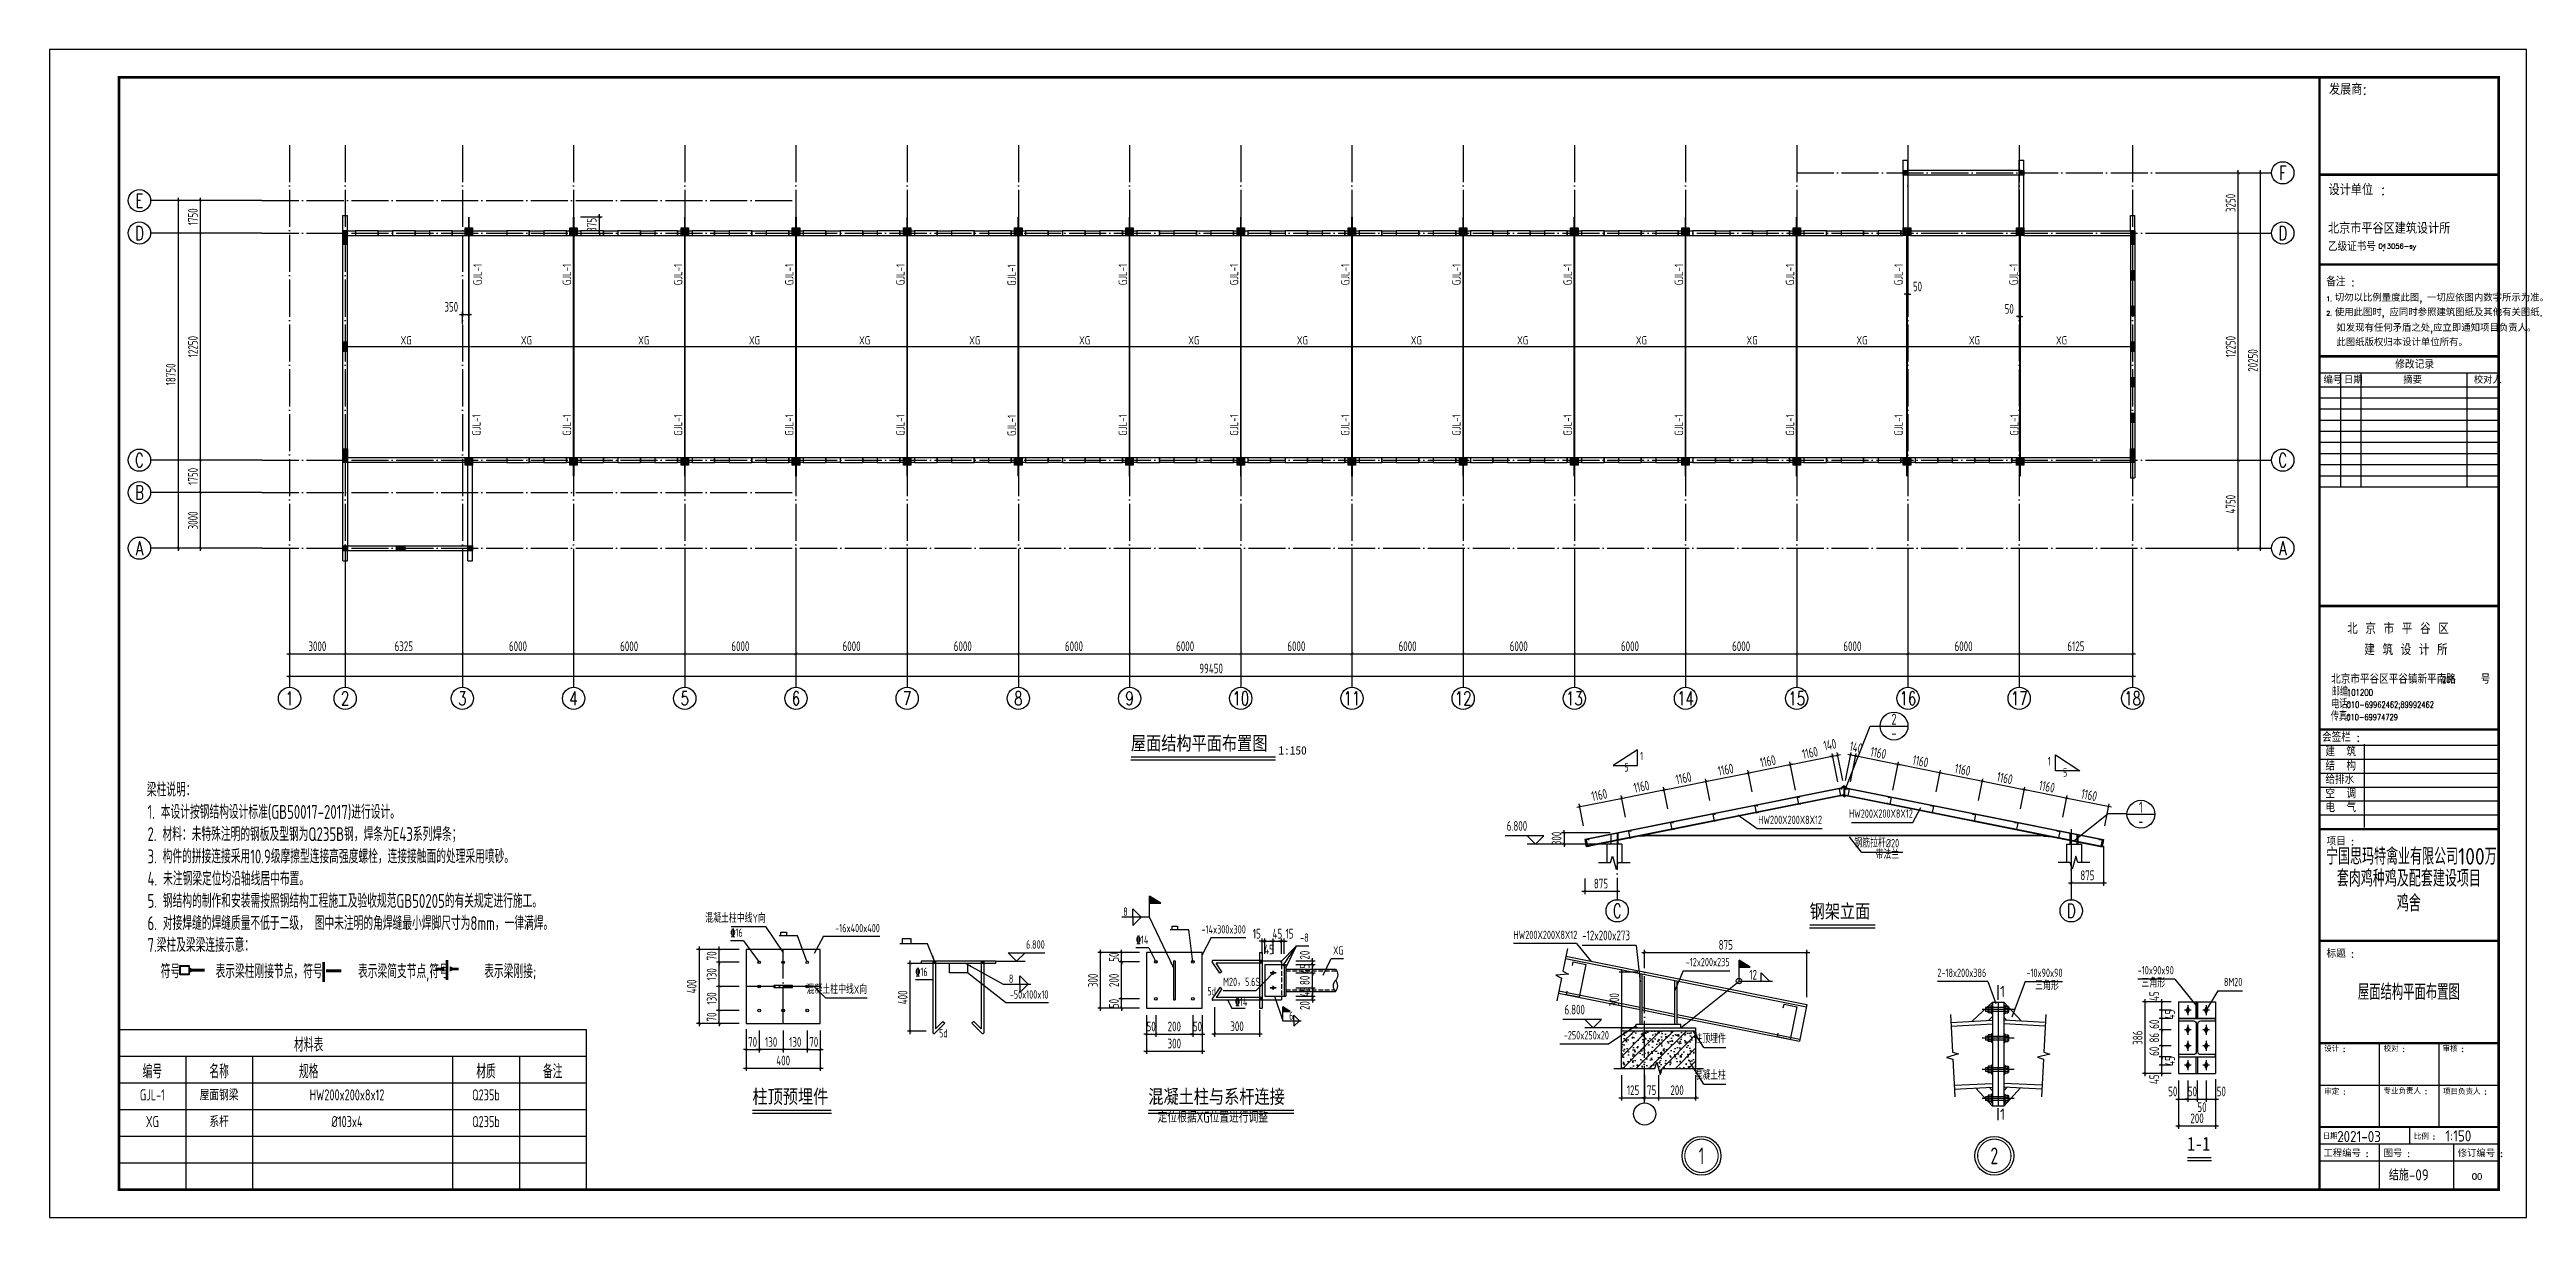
# Model space of a CAD drawing. Extents: x -159214 to 158333, y 7819 to 689505.
# Drawn here: x 24683 to 158333, y 70819 to 133819 of the extents above; entities that cross this region are included whole.
import ezdxf
from ezdxf.enums import TextEntityAlignment as Align

# ---------------------------------------------------------------- set-up
doc = ezdxf.new("R2010")
doc.units = 0
doc.header["$LTSCALE"] = 1000
doc.header["$PDMODE"] = 3
for name, pattern in [('DASH', [0.35, 0.25, -0.1]), ('DASHED', [0.75, 0.5, -0.25]), ('DOTE', [2.42, 2, -0.2, 0.02, -0.2]), ('x2', [1.25, 0.75, -0.5])]:
    doc.linetypes.add(name, pattern=pattern)
doc.layers.get('0').update_dxf_attribs({"linetype": 'CONTINUOUS'})
doc.layers.get('Defpoints').update_dxf_attribs({"linetype": 'CONTINUOUS'})
for name, color, linetype in [('12', 6, 'CONTINUOUS'), ('BOLT', 252, 'CONTINUOUS'), ('d-一层结构平面', 4, 'CONTINUOUS'), ('d-檩条布置', 7, 'CONTINUOUS'), ('d-轴线', 7, 'CONTINUOUS'), ('LS', 2, 'CONTINUOUS'), ('LSTC', 2, 'CONTINUOUS'), ('LSX', 2, 'x2'), ('MOUNT', 3, 'CONTINUOUS'), ('PUB_DWGN', 7, 'CONTINUOUS'), ('PUB_TEXT', 7, 'CONTINUOUS'), ('PUB_TITLE', 4, 'CONTINUOUS'), ('S', 2, 'CONTINUOUS'), ('TEXT', 7, 'CONTINUOUS'), ('THICK', 6, 'CONTINUOUS'), ('主轮廓', 140, 'CONTINUOUS'), ('图名层', 7, 'CONTINUOUS'), ('构件', 52, 'CONTINUOUS'), ('系杆编号', 7, 'CONTINUOUS'), ('结构线', 4, 'CONTINUOUS'), ('邓-AXIS', 1, 'DOTE'), ('邓-AXIS_DIM', 3, 'CONTINUOUS'), ('邓-AXIS_NUM', 7, 'CONTINUOUS'), ('邓-BASE_STR', 7, 'CONTINUOUS'), ('邓-BEAM_BR', 4, 'DASHED'), ('邓-BORDER', 144, 'CONTINUOUS'), ('邓-COLU', 7, 'CONTINUOUS'), ('邓-COLU_HATCH', 8, 'CONTINUOUS'), ('邓-DIM', 3, 'CONTINUOUS'), ('邓-FLOOR', 6, 'CONTINUOUS'), ('邓-HATCH', 8, 'CONTINUOUS'), ('邓-STGJ_BOLT_THIN', 9, 'CONTINUOUS'), ('邓-STPM_RBEAM_THICK', 3, 'CONTINUOUS'), ('邓-STPM_SBEAM_THICK', 2, 'CONTINUOUS'), ('邓-STWM_PL_THIN', 2, 'CONTINUOUS'), ('邓-STXT_HF', 7, 'CONTINUOUS'), ('邓-STXT_HF_TEXT', 7, 'CONTINUOUS'), ('邓-STXT_XG_THIN', 2, 'CONTINUOUS'), ('邓-TAB', 7, 'CONTINUOUS'), ('邓-TEXT', 7, 'CONTINUOUS'), ('邓-THIN', 7, 'CONTINUOUS'), ('邓-WALL_BR', 2, 'CONTINUOUS'), ('邓局部加层', 7, 'CONTINUOUS'), ('邓腹杆', 6, 'CONTINUOUS'), ('钢架编号', 7, 'CONTINUOUS')]:
    doc.layers.add(name, color=color, linetype=linetype)
doc.styles.add('-GBCBIGGBENOR', font='GBENOR.shx', dxfattribs={"bigfont": 'GBCBIG.shx'})
doc.styles.add('-黑体', font='SIMHEI.TTF')
doc.styles.add('HZTXT', font='romans', dxfattribs={"bigfont": 'hztxt'})
doc.styles.add('title_font', font='GBENOR.shx', dxfattribs={"bigfont": 'GBCBIG.shx'})
doc.styles.add('TKHZ', font='simplex.shx', dxfattribs={"bigfont": 'hztxt.shx'})
doc.styles.add('TKHZ1', font='romant.shx', dxfattribs={"bigfont": 'hzst.shx'})
doc.styles.add('TSSD_Axis', font='complex.shx', dxfattribs={"width": 0.7, "bigfont": 'hztxt.shx'})
doc.styles.add('TSSD_Dimension', font='tssdeng.shx', dxfattribs={"width": 0.7, "bigfont": 'Hztxt.shx'})
doc.styles.add('TSSD_Label', font='tssdeng.shx', dxfattribs={"width": 0.7, "bigfont": 'Hztxt.shx'})
doc.styles.add('TSSD_NORM', font='tssdeng.shx', dxfattribs={"bigfont": 'hztxt.shx'})
doc.styles.add('TSSD_Num', font='tssdeng.shx', dxfattribs={"width": 0.7, "bigfont": 'hztxt.shx'})
doc.styles.add('TSSD_Rein', font='tssdeng.shx', dxfattribs={"width": 0.7, "bigfont": 'hztxt.shx'})
doc.dimstyles.new('TSSD_150_150', dxfattribs={"dimtxt": 525, "dimasz": 150, "dimexe": 150, "dimexo": 375, "dimgap": 150, "dimtad": 1, "dimdec": 0, "dimzin": 0, "dimdsep": 46, "dimtxsty": 'TSSD_Dimension', "dimblk": 'ARCHTICK', "dimblk1": 'ARCHTICK', "dimblk2": 'ARCHTICK', "dimcen": 0, "dimdle": 150, "dimclrt": 7, "dimadec": 0, "dimazin": 0, "dimtfac": 1, "dimtdec": 0, "dimtix": 1, "dimtmove": 2, "dimatfit": 3, "dimfxl": 1, "dimtolj": 1, "dimtzin": 0, "dimarcsym": 0})
doc.dimstyles.new('TSSD_15_150', dxfattribs={"dimtxt": 525, "dimasz": 150, "dimexe": 150, "dimexo": 375, "dimgap": 150, "dimtad": 1, "dimdec": 0, "dimlfac": 0.1, "dimzin": 0, "dimdsep": 46, "dimtxsty": 'TSSD_Dimension', "dimblk": 'ARCHTICK', "dimblk1": 'ARCHTICK', "dimblk2": 'ARCHTICK', "dimcen": 0, "dimdle": 150, "dimclrt": 7, "dimadec": 0, "dimazin": 0, "dimtfac": 1, "dimtdec": 0, "dimtix": 1, "dimtmove": 2, "dimatfit": 3, "dimfxl": 1, "dimtolj": 1, "dimtzin": 0, "dimarcsym": 0})
doc.dimstyles.new('TSSD_75_150', dxfattribs={"dimtxt": 525, "dimasz": 150, "dimexe": 150, "dimexo": 375, "dimgap": 150, "dimtad": 1, "dimdec": 0, "dimlfac": 0.5, "dimzin": 0, "dimdsep": 46, "dimtxsty": 'TSSD_Dimension', "dimblk": 'ARCHTICK', "dimblk1": 'ARCHTICK', "dimblk2": 'ARCHTICK', "dimcen": 0, "dimdle": 150, "dimclrt": 7, "dimadec": 0, "dimazin": 0, "dimtfac": 1, "dimtdec": 0, "dimtix": 1, "dimtmove": 2, "dimatfit": 3, "dimfxl": 1, "dimtolj": 1, "dimtzin": 0, "dimarcsym": 0})
doc.dimstyles.new('TSSD_LEADER_STYLE_200.0', dxfattribs={"dimtxt": 600, "dimasz": 200, "dimexe": 200, "dimexo": 500, "dimgap": 0.09, "dimtad": 0, "dimtih": 1, "dimtoh": 1, "dimdec": 4, "dimzin": 0, "dimdsep": 46, "dimtxsty": 'Standard', "dimcen": 0.09, "dimdle": 200, "dimclrt": 7, "dimadec": 0, "dimazin": 0, "dimtfac": 1, "dimtdec": 4, "dimtofl": 0, "dimtmove": 0, "dimatfit": 3, "dimfxl": 1, "dimtolj": 1, "dimtzin": 0, "dimarcsym": 0})
doc.dimstyles.new('TSSD_LEADER_STYLE_300.0', dxfattribs={"dimtxt": 0.18, "dimasz": 300, "dimexe": 0.18, "dimexo": 0.0625, "dimgap": 0.09, "dimtad": 0, "dimtih": 1, "dimtoh": 1, "dimdec": 4, "dimzin": 0, "dimdsep": 46, "dimtxsty": 'Standard', "dimcen": 0.09, "dimadec": 0, "dimazin": 0, "dimtfac": 1, "dimtdec": 4, "dimtofl": 0, "dimtmove": 0, "dimatfit": 3, "dimfxl": 1, "dimtolj": 1, "dimtzin": 0, "dimarcsym": 0})
pattern_1 = [(50, (-3024049.33, 89027.56), (717.26018, -62.75213), [75, -825]), (355, (-3024049.3, 89027.6), (-138.75133, 752.19213), [60, -660]), (100.4514, (-3023989.56, 89022.3), (578.50938, 689.43954), [63.74019, -701.14211]), (46.1842, (-3024049.3, 89227.6), (1067.24105, -165.51901), [112.5, -1237.5]), (96.6356, (-3023960.4, 89213.8), (934.6627, 974.11787), [95.6103, -1051.713]), (351.1842, (-3024049.3, 89227.6), (934.66195, 974.1186), [90, -990]), (21, (-3023949.33, 89177.56), (596.90705, -402.61889), [75, -825]), (326, (-3023949.3, 89177.6), (243.31533, 725.15005), [60, -660]), (71.4514, (-3023899.6, 89144), (840.22263, 322.5305), [63.74019, -701.14211]), (37.5, (-3024049.33, 89027.56), (12.159855, 332.893854), [0, -652, 0, -670, 0, -662.5]), (7.5, (-3024049.33, 89027.56), (263.069537, 394.41171), [0, -382, 0, -637, 0, -252.5]), (327.5, (-3024272.33, 89027.56), (533.822436, -22.554872), [0, -250, 0, -780, 0, -1035]), (317.5, (-3024372.33, 89027.56), (583.18617, 100.10498), [0, -325, 0, -518, 0, -735]), (45, (-3024049.33, 89027.56), (-353.55339, 353.55339), [])]

msp = doc.modelspace()

# ---------------------------------------------------------------- texts
at = {"layer": 'THICK', "style": 'TSSD_Label'}
for p in [(129926.1, 82709.9), (129926.1, 76088.4)]:
    msp.add_text('1', height=600, dxfattribs=at).set_placement(p)
at = {"layer": '图名层', "style": '-黑体', "width": 0.8}
for s, p in [('屋面结构平面布置图', (83031.9, 95803.3)), ('柱顶预埋件', (62612.1, 76741.3)), ('混凝土柱与系杆连接', (83969.1, 76741.3)), ('1-1', (140034.8, 74193.1))]:
    msp.add_text(s, height=750, dxfattribs=at).set_placement(p, align=Align.BOTTOM_LEFT)
at = {"layer": '图名层', "style": '-黑体'}
msp.add_text('1:150', height=450, dxfattribs=at).set_placement((90989.5, 95653.3), align=Align.BOTTOM_LEFT)
at = {"layer": '系杆编号', "style": 'TSSD_NORM', "width": 0.8}
for p in [(43623.4, 117908.7), (50115.9, 117908.7), (56441.6, 117908.7), (62419.9, 117908.7), (68361.9, 117908.7), (74304.6, 117908.7), (80234, 117908.7), (86126.5, 117908.7), (91983.9, 117908.7), (98133.7, 117908.7), (103867.1, 117908.7), (110275.2, 117908.7), (116245.3, 117908.7), (122176.6, 117908.7), (128247.5, 117908.7), (132944.6, 117908.7, 0)]:
    msp.add_text('XG', height=450, dxfattribs=at).set_placement(p)
at = {"layer": '邓-STXT_HF_TEXT', "style": 'TSSD_Label', "width": 0.7}
for s, height, p in [('8', 450, (82617.6, 87093.5)), ('8', 450, (76445.7, 83472.2)), ('5d', 450, (87154.8, 82798.8)), ('12', 525, (116396.4, 83647.9)), ('6', 450, (91571.1, 81478.9))]:
    msp.add_text(s, height=height, dxfattribs=at).set_placement(p)
for s, p in [('-14x300x300', (89231.9, 85998.7)), ('-8', (92623.2, 85553.6)), ('XG', (94499.7, 84865.1)), ('-50x100x10', (78581.4, 82486.3))]:
    msp.add_text(s, height=450, dxfattribs=at).set_placement(p, align=Align.BOTTOM_RIGHT)
for s, p in [('M20，5.6S', (88010.3, 83167)), ('\x8414', (88645.1, 82094.2))]:
    msp.add_text(s, height=450, dxfattribs=at).set_placement(p, align=Align.BOTTOM_LEFT)
at = {"layer": '邓-TEXT', "style": 'TSSD_Label', "width": 0.7}
for s, p in [('混凝土柱中线Y向', (63328.6, 86588.2)), ('-16x400x400', (69486.6, 86068.2)), ('-12x200x235', (115339.1, 84233.8)), ('-10x90x90', (133300.3, 83654.8)), ('混凝土柱中线X向', (68797.8, 82749)), ('三角形 ', (133300.3, 82959)), ('三角形 ', (139038.6, 83097.7)), ('8M20', (143002.4, 83159.7)), ('-250x250x20', (108825.4, 80288.5)), ('柱顶埋件', (115135.9, 80090.8)), ('混凝土柱', (115135.9, 78113.4))]:
    msp.add_text(s, height=450, dxfattribs=at).set_placement(p, align=Align.BOTTOM_RIGHT)
for s, height, p in [('\x8416', 450, (61421.8, 85819.8)), ('HW200X200X8X12', 450, (103674.2, 85700.4)), ('-12x200x273', 525, (107380.3, 85613.1)), ('\x8416', 450, (71401.5, 83704.6)), ('2-18x200x386', 450, (126547.8, 83656)), ('-10x90x90', 450, (137358.3, 83793.5)), ('定位根据XG位置进行调整', 600, (84476.4, 75750.1))]:
    msp.add_text(s, height=height, dxfattribs=at).set_placement(p, align=Align.BOTTOM_LEFT)
at = {"layer": '邓-TEXT', "color": 6, "style": 'TSSD_Rein', "width": 0.7}
for s, height, p in [('材料表', 750, (38665.4, 80132.4)), ('编号', 750, (30232.6, 78692.4)), ('名称', 750, (33832.6, 78692.4)), ('规格', 750, (38665.4, 78692.4)), ('材质', 750, (48232.6, 78692.4)), ('备注', 750, (51832.6, 78692.4)), ('GJL-1', 600, (30232.6, 77428.7)), ('屋面钢梁', 600, (33832.6, 77428.7)), ('HW200x200x8x12', 600, (40733.3, 77428.7)), ('Q235b', 600, (48232.6, 77428.7)), ('XG', 600, (30232.6, 75988.7)), ('系杆', 600, (33832.6, 75988.7)), ('%%C103x4', 600, (40733.3, 75988.7)), ('Q235b', 600, (48232.6, 75988.7))]:
    msp.add_text(s, height=height, dxfattribs=at).set_placement(p, align=Align.MIDDLE_CENTER)
at = {"layer": '邓-TEXT', "style": 'TSSD_Label', "width": 0.7}
msp.add_text('5d', height=450, dxfattribs=at).set_placement((72676.8, 80534.8))
at = {"layer": '邓-THIN', "style": 'TSSD_Label', "width": 0.7}
for height, p in [(450, (78382.1, 85182.9)), (525, (107529.9, 81608.4))]:
    msp.add_text('6.800', height=height, dxfattribs=at).set_placement(p, align=Align.BOTTOM_RIGHT)
msp.add_text('\x8414', height=450, dxfattribs=at).set_placement((83301.5, 85441.2), align=Align.BOTTOM_LEFT)
at = {"layer": '钢架编号', "style": 'TSSD_NORM', "width": 0.8}
for p in [(47999.6, 121108), (52820.8, 121108, 0), (58820.8, 121108, 0), (64820.8, 121108, 0), (70820.8, 121108, 0), (76820.8, 121081, 0), (82820.8, 121108, 0), (88820.8, 121108, 0), (94820.8, 121108, 0), (100820.8, 121108, 0), (106820.8, 121108, 0), (112820.8, 121108, 0), (118820.8, 121108, 0), (124672.3, 121108, 0), (130880.1, 121108), (47939.9, 112992.3), (52820.8, 112992.3, 0), (58820.8, 112992.3, 0), (64820.8, 112992.3, 0), (70820.8, 112992.3, 0), (76820.8, 112965.3, 0), (82820.8, 112992.3, 0), (88820.8, 112992.3, 0), (94820.8, 112992.3, 0), (100820.8, 112992.3, 0), (106820.8, 112992.3, 0), (112820.8, 112992.3, 0), (118820.8, 112992.3, 0), (124672.3, 112992.3, 0), (130918.2, 112992.3)]:
    msp.add_text('GJL-1', height=450, rotation=90, dxfattribs=at).set_placement(p)

# ---------------------------------------------------------------- blocks, each defined once
blk = doc.blocks.new('结构A2+0.5')
at = {"layer": 'MOUNT', "color": 5, "linetype": 'Continuous'}
for p, q in [((122457, -61436), (122457, -1487)), ((122517, -61436), (122517, -1487)), ((122517, -6708), (132150, -6708)), ((122517, -6768), (132150, -6768)), ((122517, -11559), (132150, -11559)), ((122517, -11619), (132150, -11619)), ((122517, -16508), (132150, -16508)), ((122517, -16568), (132150, -16568)), ((122517, -29976), (132150, -29976)), ((122517, -30036), (132150, -30036)), ((122517, -36640), (132150, -36640)), ((122517, -36700), (132150, -36700)), ((122517, -42021), (132150, -42021)), ((122517, -42081), (132150, -42081)), ((132150, -48052), (122517, -48052)), ((132150, -48112), (122517, -48112)), ((132150, -53580), (122517, -53580)), ((132150, -53640), (122517, -53640)), ((132150, -58110), (122517, -58110)), ((132150, -58152), (122517, -58152)), ((132150, -59052), (122517, -59052))]:
    blk.add_line(p, q, dxfattribs=at)
at = {"layer": 'MOUNT', "color": 4, "linetype": 'Continuous'}
for p, q in [((122517, -17436), (132150, -17436)), ((122517, -18186), (132150, -18186))]:
    blk.add_line(p, q, dxfattribs=at)
at = {"layer": 'MOUNT', "color": 3, "linetype": 'Continuous'}
for p, q in [((123632, -23586), (123632, -17436)), ((124724, -23586), (124724, -17436)), ((130451, -23586), (130451, -17436)), ((122517, -18786), (132150, -18786)), ((122517, -19386), (132150, -19386)), ((122517, -19986), (132150, -19986)), ((122517, -20586), (132150, -20586)), ((122517, -21186), (132150, -21186)), ((122517, -21786), (132150, -21786)), ((122517, -22386), (132150, -22386)), ((122517, -22986), (132150, -22986)), ((122517, -23586), (132150, -23586))]:
    blk.add_line(p, q, dxfattribs=at)
at = {"layer": 'MOUNT', "color": 3}
for p, q in [((122517, -37531), (132150, -37531)), ((122517, -38281), (132150, -38281)), ((124888, -37471), (124888, -41961)), ((122517, -39031), (132150, -39031)), ((122517, -39781), (132150, -39781)), ((122517, -40531), (132150, -40531)), ((122517, -41281), (132150, -41281))]:
    blk.add_line(p, q, dxfattribs=at)
at = {"layer": 'MOUNT', "color": 2, "linetype": 'Continuous'}
for p, q in [((125728, -58110), (125728, -53640)), ((128939, -58110), (128939, -53640)), ((132150, -55875), (122517, -55875)), ((127334, -58152), (127334, -59052)), ((132150, -59960), (122517, -59960)), ((125728, -61436), (125728, -59052)), ((129740, -61436), (129740, -59052))]:
    blk.add_line(p, q, dxfattribs=at)
at = {"layer": 'PUB_TITLE'}
blk.add_lwpolyline([(0, -63000), (133650, -63000), (133650, 0), (0, 0)], close=True, dxfattribs=at)
at = {"layer": 'PUB_TITLE', "const_width": 150}
blk.add_lwpolyline([(3750, -61500), (132150, -61500), (132150, -1500), (3750, -1500)], close=True, dxfattribs=at)
at = {"layer": 'MOUNT', "color": 3, "style": 'TKHZ'}
for s, height, p in [('发展商:', 600, (122993, -2442)), ('设计单位 :', 600, (122971, -7856)), ('备注 :', 450, (122848, -12768)), ('1.', 240, (122848, -13569)), ('切勿以比例量度此图, 一切应依图内数字所示为准。', 375, (123309, -13585)), ('2.', 240, (122851, -14344)), ('使用此图时, 应同时参照建筑图纸及其他有关图纸.', 375, (123312, -14374)), (' 如发现有任何矛盾之处,应立即通知项目负责人。 ', 375, (123134, -15208)), (' 此图纸版权归本设计单位所有。', 375, (123140, -15990)), ('修改记录', 420, (126566, -17206)), ('编号', 375, (122698, -18014)), ('日期', 375, (123803, -18016)), ('摘要', 375, (127002, -18014)), ('校对人', 375, (130807, -18014)), ('北京市平谷区平谷镇新平南路    号', 450, (123113, -34203)), ('项目 :', 402.7, (122861, -42922)), ('标题 :', 402.7, (122861, -48981)), ('设计 :', 300, (122736, -54060)), ('校对 :', 300, (125943, -54060)), ('审核 :', 300, (129121, -54060)), ('审定 :', 300, (122743, -56368)), ('专业负责人 :', 300, (125934, -56341)), ('项目负责人 :', 300, (129146, -56368)), ('日期 :', 300, (122651, -58774)), ('比例 :', 300, (127574, -58792)), ('工程编号 :', 375, (122694, -59738)), ('图号 :', 375, (125944, -59738)), ('修订编号 :', 375, (129938, -59738))]:
    blk.add_text(s, height=height, dxfattribs=at).set_placement(p)
at = {"layer": 'MOUNT', "color": 2, "style": 'TKHZ'}
for s, height, p in [('北京市平谷区建筑设计所 ', 600, (122940, -9937)), ('会签栏 :', 450, (122620, -37336))]:
    blk.add_text(s, height=height, dxfattribs=at).set_placement(p)
at = {"layer": 'MOUNT', "color": 4}
for s, height, style, p in [('乙级证书号 :', 450, 'TKHZ', (122940, -10869)), ('013056-sy', 265.1, 'TKHZ', (125664, -10738)), ('北 京 市 平 谷 区', 600, 'TKHZ1', (123979, -31532)), ('结  构', 450, 'TKHZ', (122802, -38885)), ('建  筑', 450, 'TKHZ', (122802, -38117)), ('给排水', 450, 'TKHZ', (122802, -39615)), ('空  调', 450, 'TKHZ', (122802, -40380)), ('电  气', 450, 'TKHZ', (122802, -41135))]:
    blk.add_text(s, height=height, dxfattribs=dict(at, style=style)).set_placement(p)
at = {"layer": 'MOUNT', "color": 4, "style": 'TKHZ1'}
blk.add_text('建 筑 设 计 所', height=600, dxfattribs=at).set_placement((127147, -32670), align=Align.CENTER)
at = {"layer": 'MOUNT', "color": 3, "style": 'TKHZ'}
for s, height, width, p in [('邮编:', 450, 0.72, (123148, -34880)), ('101200 ', 345, 0.8, (123955, -34853)), ('205', 345, 0.8, (129095, -34162)), ('传真:', 450, 0.72, (123097, -36208)), ('电话:', 450, 0.72, (123113, -35537)), ('010-69974729', 330, 0.72, (123933, -36179)), ('010-69962462;89992462', 330, 0.72, (123950, -35507))]:
    blk.add_text(s, height=height, dxfattribs=dict(at, width=width)).set_placement(p)
at = {"layer": 'MOUNT', "color": 4, "style": 'HZTXT'}
blk.add_attdef('00', (130703, -60956), '', height=330, dxfattribs=at)
at = {"layer": 'PUB_DWGN', "style": 'title_font'}
blk.add_text('宁国思玛特禽业有限公司100万', height=900, dxfattribs=at).set_placement((122834, -43972))
for tag, height, p in [('工程名称1', 900, (127304, -45157)), ('工程名称2', 900, (127304, -46498)), ('图号', 600, (127304, -61007))]:
    blk.add_attdef(tag, text='', height=height, dxfattribs=at).set_placement(p, align=Align.CENTER)
at = {"layer": 'PUB_TEXT', "style": '-GBCBIGGBENOR'}
for tag, height, p in [('图名1', 849, (127304, -51263)), ('图名2', 849, (127373, -52205)), ('日期', 600, (124615, -58935)), ('比例', 600, (129973, -58904))]:
    blk.add_attdef(tag, text='', height=height, dxfattribs=at).set_placement(p, align=Align.CENTER)
blk = doc.blocks.new('梁柱结构说明')
at = {"layer": '主轮廓'}
for points in [[(15.27, -62.41, 1.92, 0, 0), (17.66, -62.41, 0, 0, 0)], [(107.03, -61.97, 1.92, 0, 0), (104.63, -61.97, 0, 0, 0)], [(108.9, -61.97, 1.92, 0, 0), (111.29, -61.97, 0, 0, 0)]]:
    blk.add_lwpolyline(points, format="xyseb", dxfattribs=at)
at = {"layer": '构件'}
blk.add_line((11.91, -60.73), (15.27, -60.73), dxfattribs=at)
for points in [[(11.91, -60.73), (15.27, -60.73), (15.27, -64.09), (11.91, -64.09)], [(12.11, -60.93), (15.07, -60.93), (15.07, -63.89), (12.11, -63.89)]]:
    blk.add_lwpolyline(points, close=True, dxfattribs=at)
at = {"layer": '邓腹杆', "color": 3, "const_width": 1}
for points in [[(15.27, -62.41), (20.78, -62.41)], [(63.56, -66.69), (63.56, -59.46)], [(64.49, -62.67), (70, -62.67)], [(107.03, -61.97), (103.78, -61.97)], [(107.96, -65.98), (107.96, -58.76)], [(108.9, -61.97), (112.14, -61.97)]]:
    blk.add_lwpolyline(points, dxfattribs=at)
at = {"layer": 'TEXT', "style": 'TSSD_Rein', "width": 0.7}
for s, p in [('梁柱说明：', (0, 0)), ('1. 本设计按钢结构设计标准(GB50017-2017)进行设计。', (0.23, -8)), ('2. 材料：未特殊注明的钢板及型钢为Q235B钢，焊条为E43系列焊条；', (0.23, -16)), ('3. 构件的拼接连接采用10.9级摩擦型连接高强度螺栓，连接接触面的处理采用喷砂。', (0.23, -24)), ('4. 未注钢梁定位均沿轴线居中布置。', (0.23, -32)), ('5. 钢结构的制作和安装需按照钢结构工程施工及验收规范GB50205的有关规定进行施工。', (0.23, -40)), ('6. 对接焊缝的焊缝质量不低于二级， 图中未注明的角焊缝最小焊脚尺寸为8mm，一律满焊。', (0.23, -48)), ('7.梁柱及梁梁连接示意：', (0.23, -55.86)), ('   符号      表示梁柱刚接节点，符号      表示梁简支节点,符号      表示梁刚接;', (-1.41, -65.31))]:
    blk.add_text(s, height=5, dxfattribs=at).set_placement(p)
blk = doc.blocks.new('_ArchTick')
at = {"color": 0, "linetype": 'ByBlock', "const_width": 0.1}
blk.add_lwpolyline([(-0.53, -0.53), (0.53, 0.53)], dxfattribs=at)
blk = doc.blocks.new('*D48')
at = {"layer": 'Defpoints', "color": 0}
for p in [(64269, 81281), (65569, 81281), (64269, 79873)]:
    blk.add_point(p, dxfattribs=at)
at = {"layer": '邓-DIM', "color": 0, "lineweight": -2}
for p, q in [((64269, 80906), (64269, 79723)), ((65569, 80906), (65569, 79723)), ((65719, 79873), (64119, 79873))]:
    blk.add_line(p, q, dxfattribs=at)
at = {"layer": '邓-DIM', "color": 0, "lineweight": -2, "xscale": 150, "yscale": 150, "zscale": 150, "rotation": 180}
blk.add_blockref('_ArchTick', (64269, 79873), dxfattribs=at)
at = {"layer": '邓-DIM', "color": 0, "lineweight": -2, "xscale": 150, "yscale": 150, "zscale": 150}
blk.add_blockref('_ArchTick', (65569, 79873), dxfattribs=at)
at = {"layer": '邓-DIM', "color": 7, "insert": (64919, 80285), "char_height": 525, "attachment_point": 5, "style": 'TSSD_Dimension'}
blk.add_mtext('\\A1;130', dxfattribs=at)
blk = doc.blocks.new('*D49')
at = {"layer": 'Defpoints', "color": 0}
for p in [(62969, 81281), (64269, 81281), (62969, 79873)]:
    blk.add_point(p, dxfattribs=at)
at = {"layer": '邓-DIM', "color": 0, "lineweight": -2}
for p, q in [((62969, 80906), (62969, 79723)), ((64269, 80906), (64269, 79723)), ((64419, 79873), (62819, 79873))]:
    blk.add_line(p, q, dxfattribs=at)
at = {"layer": '邓-DIM', "color": 0, "lineweight": -2, "xscale": 150, "yscale": 150, "zscale": 150, "rotation": 180}
blk.add_blockref('_ArchTick', (62969, 79873), dxfattribs=at)
at = {"layer": '邓-DIM', "color": 0, "lineweight": -2, "xscale": 150, "yscale": 150, "zscale": 150}
blk.add_blockref('_ArchTick', (64269, 79873), dxfattribs=at)
at = {"layer": '邓-DIM', "color": 7, "insert": (63619, 80285), "char_height": 525, "attachment_point": 5, "style": 'TSSD_Dimension'}
blk.add_mtext('\\A1;130', dxfattribs=at)
blk = doc.blocks.new('*D50')
at = {"layer": 'Defpoints', "color": 0}
for p in [(65569, 81281), (66269, 81281), (66269, 79873)]:
    blk.add_point(p, dxfattribs=at)
at = {"layer": '邓-DIM', "color": 0, "lineweight": -2}
for p, q in [((65569, 80906), (65569, 79723)), ((66269, 80906), (66269, 79723)), ((65569, 79873), (65419, 79873)), ((65569, 79873), (66269, 79873)), ((66269, 79873), (66419, 79873))]:
    blk.add_line(p, q, dxfattribs=at)
at = {"layer": '邓-DIM', "color": 0, "lineweight": -2, "xscale": 150, "yscale": 150, "zscale": 150}
blk.add_blockref('_ArchTick', (65569, 79873), dxfattribs=at)
at = {"layer": '邓-DIM', "color": 0, "lineweight": -2, "xscale": 150, "yscale": 150, "zscale": 150, "rotation": 180}
blk.add_blockref('_ArchTick', (66269, 79873), dxfattribs=at)
at = {"layer": '邓-DIM', "color": 7, "insert": (65919, 80285), "char_height": 525, "attachment_point": 5, "style": 'TSSD_Dimension'}
blk.add_mtext('\\A1;70', dxfattribs=at)
blk = doc.blocks.new('*D51')
at = {"layer": 'Defpoints', "color": 0}
for p in [(60822, 81981), (62269, 81981), (62269, 81281)]:
    blk.add_point(p, dxfattribs=at)
at = {"layer": '邓-DIM', "color": 0, "lineweight": -2}
for p, q in [((61894, 81981), (60672, 81981)), ((60822, 81981), (60822, 82131)), ((60822, 81281), (60822, 81981)), ((61894, 81281), (60672, 81281)), ((60822, 81281), (60822, 81131))]:
    blk.add_line(p, q, dxfattribs=at)
at = {"layer": '邓-DIM', "color": 0, "lineweight": -2, "xscale": 150, "yscale": 150, "zscale": 150}
for p, rotation in [((60822, 81981), 270), ((60822, 81281), 90)]:
    blk.add_blockref('_ArchTick', p, dxfattribs=dict(at, rotation=rotation))
at = {"layer": '邓-DIM', "color": 7, "insert": (60410, 81631), "char_height": 525, "attachment_point": 5, "rotation": 90, "style": 'TSSD_Dimension'}
blk.add_mtext('\\A1;70', dxfattribs=at)
blk = doc.blocks.new('*D52')
at = {"layer": 'Defpoints', "color": 0}
for p in [(60822, 83281), (62269, 83281), (62269, 81981)]:
    blk.add_point(p, dxfattribs=at)
at = {"layer": '邓-DIM', "color": 0, "lineweight": -2}
for p, q in [((61894, 83281), (60672, 83281)), ((60822, 81831), (60822, 83431)), ((61894, 81981), (60672, 81981))]:
    blk.add_line(p, q, dxfattribs=at)
at = {"layer": '邓-DIM', "color": 0, "lineweight": -2, "xscale": 150, "yscale": 150, "zscale": 150}
for p, rotation in [((60822, 83281), 90), ((60822, 81981), 270)]:
    blk.add_blockref('_ArchTick', p, dxfattribs=dict(at, rotation=rotation))
at = {"layer": '邓-DIM', "color": 7, "insert": (60410, 82631), "char_height": 525, "attachment_point": 5, "rotation": 90, "style": 'TSSD_Dimension'}
blk.add_mtext('\\A1;130', dxfattribs=at)
blk = doc.blocks.new('*D53')
at = {"layer": 'Defpoints', "color": 0}
for p in [(60822, 84581), (62269, 84581), (62269, 83281)]:
    blk.add_point(p, dxfattribs=at)
at = {"layer": '邓-DIM', "color": 0, "lineweight": -2}
for p, q in [((61894, 84581), (60672, 84581)), ((60822, 83131), (60822, 84731)), ((61894, 83281), (60672, 83281))]:
    blk.add_line(p, q, dxfattribs=at)
at = {"layer": '邓-DIM', "color": 0, "lineweight": -2, "xscale": 150, "yscale": 150, "zscale": 150}
for p, rotation in [((60822, 84581), 90), ((60822, 83281), 270)]:
    blk.add_blockref('_ArchTick', p, dxfattribs=dict(at, rotation=rotation))
at = {"layer": '邓-DIM', "color": 7, "insert": (60410, 83931), "char_height": 525, "attachment_point": 5, "rotation": 90, "style": 'TSSD_Dimension'}
blk.add_mtext('\\A1;130', dxfattribs=at)
blk = doc.blocks.new('*D54')
at = {"layer": 'Defpoints', "color": 0}
for p in [(60822, 85281), (62269, 85281), (62269, 84581)]:
    blk.add_point(p, dxfattribs=at)
at = {"layer": '邓-DIM', "color": 0, "lineweight": -2}
for p, q in [((61894, 85281), (60672, 85281)), ((61894, 84581), (60672, 84581)), ((60822, 85281), (60822, 85431)), ((60822, 84581), (60822, 85281)), ((60822, 84581), (60822, 84431))]:
    blk.add_line(p, q, dxfattribs=at)
at = {"layer": '邓-DIM', "color": 0, "lineweight": -2, "xscale": 150, "yscale": 150, "zscale": 150}
for p, rotation in [((60822, 85281), 270), ((60822, 84581), 90)]:
    blk.add_blockref('_ArchTick', p, dxfattribs=dict(at, rotation=rotation))
at = {"layer": '邓-DIM', "color": 7, "insert": (60410, 84931), "char_height": 525, "attachment_point": 5, "rotation": 90, "style": 'TSSD_Dimension'}
blk.add_mtext('\\A1;70', dxfattribs=at)
blk = doc.blocks.new('*D55')
at = {"layer": 'Defpoints', "color": 0}
for p in [(71129, 84523), (72350, 84523), (72350, 80861)]:
    blk.add_point(p, dxfattribs=at)
at = {"layer": '邓-DIM', "color": 0, "lineweight": -2}
for p, q in [((71975, 84523), (70979, 84523)), ((71129, 80711), (71129, 84673)), ((71975, 80861), (70979, 80861))]:
    blk.add_line(p, q, dxfattribs=at)
at = {"layer": '邓-DIM', "color": 0, "lineweight": -2, "xscale": 150, "yscale": 150, "zscale": 150}
for p, rotation in [((71129, 84523), 90), ((71129, 80861), 270)]:
    blk.add_blockref('_ArchTick', p, dxfattribs=dict(at, rotation=rotation))
at = {"layer": '邓-DIM', "color": 7, "insert": (70716, 82692), "char_height": 525, "attachment_point": 5, "rotation": 90, "style": 'TSSD_Dimension'}
blk.add_mtext('\\A1;400', dxfattribs=at)
blk = doc.blocks.new('*D56')
at = {"layer": 'Defpoints', "color": 0}
for p in [(62269, 81343), (66269, 81281), (66269, 78869)]:
    blk.add_point(p, dxfattribs=at)
at = {"layer": '邓-DIM', "color": 0, "lineweight": -2}
for p, q in [((62269, 80968), (62269, 78719)), ((66269, 80906), (66269, 78719)), ((62119, 78869), (66419, 78869))]:
    blk.add_line(p, q, dxfattribs=at)
at = {"layer": '邓-DIM', "color": 0, "lineweight": -2, "xscale": 150, "yscale": 150, "zscale": 150, "rotation": 180}
blk.add_blockref('_ArchTick', (62269, 78869), dxfattribs=at)
at = {"layer": '邓-DIM', "color": 0, "lineweight": -2, "xscale": 150, "yscale": 150, "zscale": 150}
blk.add_blockref('_ArchTick', (66269, 78869), dxfattribs=at)
at = {"layer": '邓-DIM', "color": 7, "insert": (64269, 79282), "char_height": 525, "attachment_point": 5, "style": 'TSSD_Dimension'}
blk.add_mtext('\\A1;400', dxfattribs=at)
blk = doc.blocks.new('*D57')
at = {"layer": 'Defpoints', "color": 0}
for p in [(62269, 81281), (62969, 81281), (62969, 79873)]:
    blk.add_point(p, dxfattribs=at)
at = {"layer": '邓-DIM', "color": 0, "lineweight": -2}
for p, q in [((62269, 80906), (62269, 79723)), ((62969, 80906), (62969, 79723)), ((62269, 79873), (62119, 79873)), ((62269, 79873), (62969, 79873)), ((62969, 79873), (63119, 79873))]:
    blk.add_line(p, q, dxfattribs=at)
at = {"layer": '邓-DIM', "color": 0, "lineweight": -2, "xscale": 150, "yscale": 150, "zscale": 150}
blk.add_blockref('_ArchTick', (62269, 79873), dxfattribs=at)
at = {"layer": '邓-DIM', "color": 0, "lineweight": -2, "xscale": 150, "yscale": 150, "zscale": 150, "rotation": 180}
blk.add_blockref('_ArchTick', (62969, 79873), dxfattribs=at)
at = {"layer": '邓-DIM', "color": 7, "insert": (62619, 80285), "char_height": 525, "attachment_point": 5, "style": 'TSSD_Dimension'}
blk.add_mtext('\\A1;70', dxfattribs=at)
blk = doc.blocks.new('*D58')
at = {"layer": 'Defpoints', "color": 0}
for p in [(59745, 85281), (62269, 85281), (62269, 81281)]:
    blk.add_point(p, dxfattribs=at)
at = {"layer": '邓-DIM', "color": 0, "lineweight": -2}
for p, q in [((61894, 85281), (59595, 85281)), ((59745, 81131), (59745, 85431)), ((61894, 81281), (59595, 81281))]:
    blk.add_line(p, q, dxfattribs=at)
at = {"layer": '邓-DIM', "color": 0, "lineweight": -2, "xscale": 150, "yscale": 150, "zscale": 150}
for p, rotation in [((59745, 85281), 90), ((59745, 81281), 270)]:
    blk.add_blockref('_ArchTick', p, dxfattribs=dict(at, rotation=rotation))
at = {"layer": '邓-DIM', "color": 7, "insert": (59332, 83281), "char_height": 525, "attachment_point": 5, "rotation": 90, "style": 'TSSD_Dimension'}
blk.add_mtext('\\A1;400', dxfattribs=at)
blk = doc.blocks.new('_WELD004')
at = {"color": 0, "linetype": 'ByBlock'}
for p, q in [((0, 1), (1, 0)), ((0, 0), (0, 1))]:
    blk.add_line(p, q, dxfattribs=at)
blk = doc.blocks.new('*D59')
at = {"layer": 'Defpoints', "color": 0}
for p in [(82531, 82609), (83873, 82609), (83873, 82109)]:
    blk.add_point(p, dxfattribs=at)
at = {"layer": '邓-DIM', "color": 0, "lineweight": -2}
for p, q in [((83498, 82609), (82381, 82609)), ((83498, 82109), (82381, 82109)), ((82531, 82609), (82531, 82759)), ((82531, 82109), (82531, 82609)), ((82531, 82109), (82531, 81959))]:
    blk.add_line(p, q, dxfattribs=at)
at = {"layer": '邓-DIM', "color": 0, "lineweight": -2, "xscale": 150, "yscale": 150, "zscale": 150}
for p, rotation in [((82531, 82609), 270), ((82531, 82109), 90)]:
    blk.add_blockref('_ArchTick', p, dxfattribs=dict(at, rotation=rotation))
at = {"layer": '邓-DIM', "color": 7, "insert": (82118, 82359), "char_height": 525, "attachment_point": 5, "rotation": 90, "style": 'TSSD_Dimension'}
blk.add_mtext('\\A1;50', dxfattribs=at)
blk = doc.blocks.new('*D60')
at = {"layer": 'Defpoints', "color": 0}
for p in [(82531, 84609), (83873, 84609), (83873, 82609)]:
    blk.add_point(p, dxfattribs=at)
at = {"layer": '邓-DIM', "color": 0, "lineweight": -2}
for p, q in [((83498, 84609), (82381, 84609)), ((82531, 82459), (82531, 84759)), ((83498, 82609), (82381, 82609))]:
    blk.add_line(p, q, dxfattribs=at)
at = {"layer": '邓-DIM', "color": 0, "lineweight": -2, "xscale": 150, "yscale": 150, "zscale": 150}
for p, rotation in [((82531, 84609), 90), ((82531, 82609), 270)]:
    blk.add_blockref('_ArchTick', p, dxfattribs=dict(at, rotation=rotation))
at = {"layer": '邓-DIM', "color": 7, "insert": (82118, 83609), "char_height": 525, "attachment_point": 5, "rotation": 90, "style": 'TSSD_Dimension'}
blk.add_mtext('\\A1;200', dxfattribs=at)
blk = doc.blocks.new('*D61')
at = {"layer": 'Defpoints', "color": 0}
for p in [(82531, 85109), (83873, 85109), (83873, 84609)]:
    blk.add_point(p, dxfattribs=at)
at = {"layer": '邓-DIM', "color": 0, "lineweight": -2}
for p, q in [((83498, 85109), (82381, 85109)), ((83498, 84609), (82381, 84609)), ((82531, 85109), (82531, 85259)), ((82531, 84609), (82531, 85109)), ((82531, 84609), (82531, 84459))]:
    blk.add_line(p, q, dxfattribs=at)
at = {"layer": '邓-DIM', "color": 0, "lineweight": -2, "xscale": 150, "yscale": 150, "zscale": 150}
for p, rotation in [((82531, 85109), 270), ((82531, 84609), 90)]:
    blk.add_blockref('_ArchTick', p, dxfattribs=dict(at, rotation=rotation))
at = {"layer": '邓-DIM', "color": 7, "insert": (82118, 84859), "char_height": 525, "attachment_point": 5, "rotation": 90, "style": 'TSSD_Dimension'}
blk.add_mtext('\\A1;50', dxfattribs=at)
blk = doc.blocks.new('*D62')
at = {"layer": 'Defpoints', "color": 0}
for p in [(81395, 85109), (83873, 85109), (83873, 82109)]:
    blk.add_point(p, dxfattribs=at)
at = {"layer": '邓-DIM', "color": 0, "lineweight": -2}
for p, q in [((83498, 85109), (81245, 85109)), ((81395, 81959), (81395, 85259)), ((83498, 82109), (81245, 82109))]:
    blk.add_line(p, q, dxfattribs=at)
at = {"layer": '邓-DIM', "color": 0, "lineweight": -2, "xscale": 150, "yscale": 150, "zscale": 150}
for p, rotation in [((81395, 85109), 90), ((81395, 82109), 270)]:
    blk.add_blockref('_ArchTick', p, dxfattribs=dict(at, rotation=rotation))
at = {"layer": '邓-DIM', "color": 7, "insert": (80983, 83609), "char_height": 525, "attachment_point": 5, "rotation": 90, "style": 'TSSD_Dimension'}
blk.add_mtext('\\A1;300', dxfattribs=at)
blk = doc.blocks.new('*D63')
at = {"layer": 'Defpoints', "color": 0}
for p in [(83873, 82109), (84373, 82109), (84373, 80710)]:
    blk.add_point(p, dxfattribs=at)
at = {"layer": '邓-DIM', "color": 0, "lineweight": -2}
for p, q in [((83873, 81734), (83873, 80560)), ((84373, 81734), (84373, 80560)), ((83873, 80710), (83723, 80710)), ((83873, 80710), (84373, 80710)), ((84373, 80710), (84523, 80710))]:
    blk.add_line(p, q, dxfattribs=at)
at = {"layer": '邓-DIM', "color": 0, "lineweight": -2, "xscale": 150, "yscale": 150, "zscale": 150}
blk.add_blockref('_ArchTick', (83873, 80710), dxfattribs=at)
at = {"layer": '邓-DIM', "color": 0, "lineweight": -2, "xscale": 150, "yscale": 150, "zscale": 150, "rotation": 180}
blk.add_blockref('_ArchTick', (84373, 80710), dxfattribs=at)
at = {"layer": '邓-DIM', "color": 7, "insert": (84123, 81122), "char_height": 525, "attachment_point": 5, "style": 'TSSD_Dimension'}
blk.add_mtext('\\A1;50', dxfattribs=at)
blk = doc.blocks.new('*D64')
at = {"layer": 'Defpoints', "color": 0}
for p in [(84373, 82109), (86373, 82109), (86373, 80710)]:
    blk.add_point(p, dxfattribs=at)
at = {"layer": '邓-DIM', "color": 0, "lineweight": -2}
for p, q in [((84373, 81734), (84373, 80560)), ((86373, 81734), (86373, 80560)), ((84223, 80710), (86523, 80710))]:
    blk.add_line(p, q, dxfattribs=at)
at = {"layer": '邓-DIM', "color": 0, "lineweight": -2, "xscale": 150, "yscale": 150, "zscale": 150, "rotation": 180}
blk.add_blockref('_ArchTick', (84373, 80710), dxfattribs=at)
at = {"layer": '邓-DIM', "color": 0, "lineweight": -2, "xscale": 150, "yscale": 150, "zscale": 150}
blk.add_blockref('_ArchTick', (86373, 80710), dxfattribs=at)
at = {"layer": '邓-DIM', "color": 7, "insert": (85373, 81122), "char_height": 525, "attachment_point": 5, "style": 'TSSD_Dimension'}
blk.add_mtext('\\A1;200', dxfattribs=at)
blk = doc.blocks.new('*D65')
at = {"layer": 'Defpoints', "color": 0}
for p in [(86373, 82109), (86873, 82109), (86873, 80710)]:
    blk.add_point(p, dxfattribs=at)
at = {"layer": '邓-DIM', "color": 0, "lineweight": -2}
for p, q in [((86373, 81734), (86373, 80560)), ((86873, 81734), (86873, 80560)), ((86373, 80710), (86223, 80710)), ((86373, 80710), (86873, 80710)), ((86873, 80710), (87023, 80710))]:
    blk.add_line(p, q, dxfattribs=at)
at = {"layer": '邓-DIM', "color": 0, "lineweight": -2, "xscale": 150, "yscale": 150, "zscale": 150}
blk.add_blockref('_ArchTick', (86373, 80710), dxfattribs=at)
at = {"layer": '邓-DIM', "color": 0, "lineweight": -2, "xscale": 150, "yscale": 150, "zscale": 150, "rotation": 180}
blk.add_blockref('_ArchTick', (86873, 80710), dxfattribs=at)
at = {"layer": '邓-DIM', "color": 7, "insert": (86623, 81122), "char_height": 525, "attachment_point": 5, "style": 'TSSD_Dimension'}
blk.add_mtext('\\A1;50', dxfattribs=at)
blk = doc.blocks.new('*D66')
at = {"layer": 'Defpoints', "color": 0}
for p in [(83873, 82109), (86873, 82109), (86873, 79788)]:
    blk.add_point(p, dxfattribs=at)
at = {"layer": '邓-DIM', "color": 0, "lineweight": -2}
for p, q in [((83873, 81734), (83873, 79638)), ((86873, 81734), (86873, 79638)), ((83723, 79788), (87023, 79788))]:
    blk.add_line(p, q, dxfattribs=at)
at = {"layer": '邓-DIM', "color": 0, "lineweight": -2, "xscale": 150, "yscale": 150, "zscale": 150, "rotation": 180}
blk.add_blockref('_ArchTick', (83873, 79788), dxfattribs=at)
at = {"layer": '邓-DIM', "color": 0, "lineweight": -2, "xscale": 150, "yscale": 150, "zscale": 150}
blk.add_blockref('_ArchTick', (86873, 79788), dxfattribs=at)
at = {"layer": '邓-DIM', "color": 7, "insert": (85373, 80201), "char_height": 525, "attachment_point": 5, "style": 'TSSD_Dimension'}
blk.add_mtext('\\A1;300', dxfattribs=at)
blk = doc.blocks.new('*D67')
at = {"layer": 'Defpoints', "color": 0}
for p in [(90708, 85714), (90258, 84659), (90708, 84659)]:
    blk.add_point(p, dxfattribs=at)
at = {"layer": '邓-DIM', "color": 0, "lineweight": -2}
for p, q in [((90108, 85714), (90858, 85714)), ((90258, 85034), (90258, 85864)), ((90708, 85034), (90708, 85864))]:
    blk.add_line(p, q, dxfattribs=at)
at = {"layer": '邓-DIM', "color": 0, "lineweight": -2, "xscale": 150, "yscale": 150, "zscale": 150, "rotation": 180}
blk.add_blockref('_ArchTick', (90258, 85714), dxfattribs=at)
at = {"layer": '邓-DIM', "color": 0, "lineweight": -2, "xscale": 150, "yscale": 150, "zscale": 150}
blk.add_blockref('_ArchTick', (90708, 85714), dxfattribs=at)
at = {"layer": '邓-DIM', "color": 7, "insert": (90483, 85276), "char_height": 525, "attachment_point": 5, "style": 'TSSD_Dimension'}
blk.add_mtext('\\A1;45', dxfattribs=at)
blk = doc.blocks.new('*D68')
at = {"layer": 'Defpoints', "color": 0}
for p in [(91158, 85714), (90708, 84659), (91158, 84659)]:
    blk.add_point(p, dxfattribs=at)
at = {"layer": '邓-DIM', "color": 0, "lineweight": -2}
for p, q in [((90708, 85714), (90558, 85714)), ((90708, 85034), (90708, 85864)), ((90708, 85714), (91158, 85714)), ((91158, 85034), (91158, 85864)), ((91158, 85714), (91308, 85714))]:
    blk.add_line(p, q, dxfattribs=at)
at = {"layer": '邓-DIM', "color": 0, "lineweight": -2, "xscale": 150, "yscale": 150, "zscale": 150}
blk.add_blockref('_ArchTick', (90708, 85714), dxfattribs=at)
at = {"layer": '邓-DIM', "color": 0, "lineweight": -2, "xscale": 150, "yscale": 150, "zscale": 150, "rotation": 180}
blk.add_blockref('_ArchTick', (91158, 85714), dxfattribs=at)
at = {"layer": '邓-DIM', "color": 7, "insert": (90933, 86126), "char_height": 525, "attachment_point": 5, "style": 'TSSD_Dimension'}
blk.add_mtext('\\A1;45', dxfattribs=at)
blk = doc.blocks.new('*D69')
at = {"layer": 'Defpoints', "color": 0}
for p in [(91308, 85714), (91158, 84659), (91308, 84659)]:
    blk.add_point(p, dxfattribs=at)
at = {"layer": '邓-DIM', "color": 0, "lineweight": -2}
for p, q in [((91158, 85714), (91008, 85714)), ((91158, 85034), (91158, 85864)), ((91158, 85714), (91308, 85714)), ((91308, 85034), (91308, 85864)), ((91308, 85714), (91458, 85714))]:
    blk.add_line(p, q, dxfattribs=at)
at = {"layer": '邓-DIM', "color": 0, "lineweight": -2, "xscale": 150, "yscale": 150, "zscale": 150}
blk.add_blockref('_ArchTick', (91158, 85714), dxfattribs=at)
at = {"layer": '邓-DIM', "color": 0, "lineweight": -2, "xscale": 150, "yscale": 150, "zscale": 150, "rotation": 180}
blk.add_blockref('_ArchTick', (91308, 85714), dxfattribs=at)
at = {"layer": '邓-DIM', "color": 7, "insert": (91590, 86126), "char_height": 525, "attachment_point": 5, "style": 'TSSD_Dimension'}
blk.add_mtext('\\A1;15', dxfattribs=at)
blk = doc.blocks.new('*D70')
at = {"layer": 'Defpoints', "color": 0}
for p in [(91558, 83209), (91558, 82759), (92825, 82759)]:
    blk.add_point(p, dxfattribs=at)
at = {"layer": '邓-DIM', "color": 0, "lineweight": -2}
for p, q in [((91933, 83209), (92975, 83209)), ((92825, 83209), (92825, 83359)), ((92825, 83209), (92825, 82759)), ((91933, 82759), (92975, 82759)), ((92825, 82759), (92825, 82609))]:
    blk.add_line(p, q, dxfattribs=at)
at = {"layer": '邓-DIM', "color": 0, "lineweight": -2, "xscale": 150, "yscale": 150, "zscale": 150}
for p, rotation in [((92825, 83209), 270), ((92825, 82759), 90)]:
    blk.add_blockref('_ArchTick', p, dxfattribs=dict(at, rotation=rotation))
at = {"layer": '邓-DIM', "color": 7, "insert": (92412, 82984), "char_height": 525, "attachment_point": 5, "rotation": 90, "style": 'TSSD_Dimension'}
blk.add_mtext('\\A1;45', dxfattribs=at)
blk = doc.blocks.new('*D71')
at = {"layer": 'Defpoints', "color": 0}
for p in [(91558, 84009), (91558, 83209), (92825, 84009)]:
    blk.add_point(p, dxfattribs=at)
at = {"layer": '邓-DIM', "color": 0, "lineweight": -2}
for p, q in [((91933, 84009), (92975, 84009)), ((91933, 83209), (92975, 83209)), ((92825, 83059), (92825, 84159))]:
    blk.add_line(p, q, dxfattribs=at)
at = {"layer": '邓-DIM', "color": 0, "lineweight": -2, "xscale": 150, "yscale": 150, "zscale": 150}
for p, rotation in [((92825, 84009), 90), ((92825, 83209), 270)]:
    blk.add_blockref('_ArchTick', p, dxfattribs=dict(at, rotation=rotation))
at = {"layer": '邓-DIM', "color": 7, "insert": (92412, 83609), "char_height": 525, "attachment_point": 5, "rotation": 90, "style": 'TSSD_Dimension'}
blk.add_mtext('\\A1;80', dxfattribs=at)
blk = doc.blocks.new('*D72')
at = {"layer": 'Defpoints', "color": 0}
for p in [(91558, 84459), (92825, 84459), (91558, 84009)]:
    blk.add_point(p, dxfattribs=at)
at = {"layer": '邓-DIM', "color": 0, "lineweight": -2}
for p, q in [((91933, 84459), (92975, 84459)), ((92825, 84459), (92825, 84609)), ((92825, 84009), (92825, 84459)), ((91933, 84009), (92975, 84009)), ((92825, 84009), (92825, 83859))]:
    blk.add_line(p, q, dxfattribs=at)
at = {"layer": '邓-DIM', "color": 0, "lineweight": -2, "xscale": 150, "yscale": 150, "zscale": 150}
for p, rotation in [((92825, 84459), 270), ((92825, 84009), 90)]:
    blk.add_blockref('_ArchTick', p, dxfattribs=dict(at, rotation=rotation))
at = {"layer": '邓-DIM', "color": 7, "insert": (92412, 84234), "char_height": 525, "attachment_point": 5, "rotation": 90, "style": 'TSSD_Dimension'}
blk.add_mtext('\\A1;45', dxfattribs=at)
blk = doc.blocks.new('*D73')
at = {"layer": 'Defpoints', "color": 0}
for p in [(91558, 82759), (91558, 82559), (92825, 82759)]:
    blk.add_point(p, dxfattribs=at)
at = {"layer": '邓-DIM', "color": 0, "lineweight": -2}
for p, q in [((92825, 82759), (92825, 82909)), ((91933, 82759), (92975, 82759)), ((91933, 82559), (92975, 82559)), ((92825, 82559), (92825, 82759)), ((92825, 82559), (92825, 82409))]:
    blk.add_line(p, q, dxfattribs=at)
at = {"layer": '邓-DIM', "color": 0, "lineweight": -2, "xscale": 150, "yscale": 150, "zscale": 150}
for p, rotation in [((92825, 82759), 270), ((92825, 82559), 90)]:
    blk.add_blockref('_ArchTick', p, dxfattribs=dict(at, rotation=rotation))
at = {"layer": '邓-DIM', "color": 7, "insert": (92412, 82249), "char_height": 525, "attachment_point": 5, "rotation": 90, "style": 'TSSD_Dimension'}
blk.add_mtext('\\A1;20', dxfattribs=at)
blk = doc.blocks.new('*D74')
at = {"layer": 'Defpoints', "color": 0}
for p in [(91558, 84659), (91558, 84459), (92825, 84659)]:
    blk.add_point(p, dxfattribs=at)
at = {"layer": '邓-DIM', "color": 0, "lineweight": -2}
for p, q in [((91933, 84659), (92975, 84659)), ((91933, 84459), (92975, 84459)), ((92825, 84659), (92825, 84809)), ((92825, 84459), (92825, 84659)), ((92825, 84459), (92825, 84309))]:
    blk.add_line(p, q, dxfattribs=at)
at = {"layer": '邓-DIM', "color": 0, "lineweight": -2, "xscale": 150, "yscale": 150, "zscale": 150}
for p, rotation in [((92825, 84659), 270), ((92825, 84459), 90)]:
    blk.add_blockref('_ArchTick', p, dxfattribs=dict(at, rotation=rotation))
at = {"layer": '邓-DIM', "color": 7, "insert": (92412, 84969), "char_height": 525, "attachment_point": 5, "rotation": 90, "style": 'TSSD_Dimension'}
blk.add_mtext('\\A1;20', dxfattribs=at)
blk = doc.blocks.new('*D75')
at = {"layer": 'Defpoints', "color": 0}
for p in [(90108, 85714), (90108, 84659), (90258, 84659)]:
    blk.add_point(p, dxfattribs=at)
at = {"layer": '邓-DIM', "color": 0, "lineweight": -2}
for p, q in [((90108, 85714), (89958, 85714)), ((90108, 85034), (90108, 85864)), ((90258, 85714), (90108, 85714)), ((90258, 85034), (90258, 85864)), ((90258, 85714), (90408, 85714))]:
    blk.add_line(p, q, dxfattribs=at)
at = {"layer": '邓-DIM', "color": 0, "lineweight": -2, "xscale": 150, "yscale": 150, "zscale": 150}
blk.add_blockref('_ArchTick', (90108, 85714), dxfattribs=at)
at = {"layer": '邓-DIM', "color": 0, "lineweight": -2, "xscale": 150, "yscale": 150, "zscale": 150, "rotation": 180}
blk.add_blockref('_ArchTick', (90258, 85714), dxfattribs=at)
at = {"layer": '邓-DIM', "color": 7, "insert": (89826, 86126), "char_height": 525, "attachment_point": 5, "style": 'TSSD_Dimension'}
blk.add_mtext('\\A1;15', dxfattribs=at)
blk = doc.blocks.new('_WELD001')
at = {"linetype": 'ByBlock'}
blk.add_hatch(color=0, dxfattribs=at).paths.add_polyline_path([(0, 1.5), (0, 1), (0.8, 1)])
at = {"color": 0, "linetype": 'ByBlock'}
for p, q in [((0, 0), (0, 1.5)), ((0.8, 1), (0, 1.5)), ((0, 1), (0.8, 1))]:
    blk.add_line(p, q, dxfattribs=at)
blk = doc.blocks.new('*D76')
at = {"layer": 'Defpoints', "color": 0}
for p in [(87547, 82539), (89968, 82371), (89968, 80719)]:
    blk.add_point(p, dxfattribs=at)
at = {"layer": '邓-DIM', "color": 0, "lineweight": -2}
for p, q in [((87547, 82164), (87547, 80569)), ((89968, 81996), (89968, 80569)), ((87397, 80719), (90118, 80719))]:
    blk.add_line(p, q, dxfattribs=at)
at = {"layer": '邓-DIM', "color": 0, "lineweight": -2, "xscale": 150, "yscale": 150, "zscale": 150, "rotation": 180}
blk.add_blockref('_ArchTick', (87547, 80719), dxfattribs=at)
at = {"layer": '邓-DIM', "color": 0, "lineweight": -2, "xscale": 150, "yscale": 150, "zscale": 150}
blk.add_blockref('_ArchTick', (89968, 80719), dxfattribs=at)
at = {"layer": '邓-DIM', "color": 7, "insert": (88758, 81132), "char_height": 525, "attachment_point": 5, "style": 'TSSD_Dimension'}
blk.add_mtext('\\A1;300', dxfattribs=at)
blk = doc.blocks.new('ts_idx2')
at = {"color": 0, "linetype": 'ByBlock', "lineweight": -2, "const_width": 0.0333}
blk.add_lwpolyline([(-0.5, 0, 1), (0.5, 0, 1)], format="xyb", close=True, dxfattribs=at)
at = {"color": 0, "linetype": 'ByBlock', "lineweight": -2}
blk.add_circle((0, 0), 0.583, dxfattribs=at)
at = {"color": 0, "linetype": 'ByBlock', "lineweight": -2, "style": 'TSSD_Num', "width": 0.7}
blk.add_attdef('A', text='', height=0.5, dxfattribs=at).set_placement((0, 0), align=Align.MIDDLE_CENTER)
blk = doc.blocks.new('*D77')
at = {"layer": 'Defpoints', "color": 0}
for p in [(138661, 79032), (139538, 79032), (139538, 78582)]:
    blk.add_point(p, dxfattribs=at)
at = {"layer": '邓-DIM', "color": 0, "lineweight": -2}
for p, q in [((139163, 79032), (138511, 79032)), ((138661, 78432), (138661, 79182)), ((139163, 78582), (138511, 78582))]:
    blk.add_line(p, q, dxfattribs=at)
at = {"layer": '邓-DIM', "color": 0, "lineweight": -2, "xscale": 150, "yscale": 150, "zscale": 150}
for p, rotation in [((138661, 79032), 90), ((138661, 78582), 270)]:
    blk.add_blockref('_ArchTick', p, dxfattribs=dict(at, rotation=rotation))
at = {"layer": '邓-DIM', "color": 7, "insert": (138249, 78272), "char_height": 525, "attachment_point": 5, "rotation": 90, "style": 'TSSD_Dimension'}
blk.add_mtext('\\A1;45', dxfattribs=at)
blk = doc.blocks.new('*D78')
at = {"layer": 'Defpoints', "color": 0}
for p in [(138661, 79482), (139538, 79482), (139538, 79032)]:
    blk.add_point(p, dxfattribs=at)
at = {"layer": '邓-DIM', "color": 0, "lineweight": -2}
for p, q in [((139163, 79482), (138511, 79482)), ((139163, 79032), (138511, 79032)), ((138661, 78882), (138661, 79632))]:
    blk.add_line(p, q, dxfattribs=at)
at = {"layer": '邓-DIM', "color": 0, "lineweight": -2, "xscale": 150, "yscale": 150, "zscale": 150}
for p, rotation in [((138661, 79482), 90), ((138661, 79032), 270)]:
    blk.add_blockref('_ArchTick', p, dxfattribs=dict(at, rotation=rotation))
at = {"layer": '邓-DIM', "color": 7, "insert": (139099, 79257), "char_height": 525, "attachment_point": 5, "rotation": 90, "style": 'TSSD_Dimension'}
blk.add_mtext('\\A1;45', dxfattribs=at)
blk = doc.blocks.new('*D79')
at = {"layer": 'Defpoints', "color": 0}
for p in [(138661, 80082), (139538, 80082), (139538, 79482)]:
    blk.add_point(p, dxfattribs=at)
at = {"layer": '邓-DIM', "color": 0, "lineweight": -2}
for p, q in [((138661, 80082), (138661, 80232)), ((139163, 80082), (138511, 80082)), ((139163, 79482), (138511, 79482)), ((138661, 79482), (138661, 80082)), ((138661, 79482), (138661, 79332))]:
    blk.add_line(p, q, dxfattribs=at)
at = {"layer": '邓-DIM', "color": 0, "lineweight": -2, "xscale": 150, "yscale": 150, "zscale": 150}
for p, rotation in [((138661, 80082), 270), ((138661, 79482), 90)]:
    blk.add_blockref('_ArchTick', p, dxfattribs=dict(at, rotation=rotation))
at = {"layer": '邓-DIM', "color": 7, "insert": (138249, 79782), "char_height": 525, "attachment_point": 5, "rotation": 90, "style": 'TSSD_Dimension'}
blk.add_mtext('\\A1;60', dxfattribs=at)
blk = doc.blocks.new('*D80')
at = {"layer": 'Defpoints', "color": 0}
for p in [(138661, 80942), (139538, 80942), (139538, 80082)]:
    blk.add_point(p, dxfattribs=at)
at = {"layer": '邓-DIM', "color": 0, "lineweight": -2}
for p, q in [((139163, 80942), (138511, 80942)), ((138661, 79932), (138661, 81092)), ((139163, 80082), (138511, 80082))]:
    blk.add_line(p, q, dxfattribs=at)
at = {"layer": '邓-DIM', "color": 0, "lineweight": -2, "xscale": 150, "yscale": 150, "zscale": 150}
for p, rotation in [((138661, 80942), 90), ((138661, 80082), 270)]:
    blk.add_blockref('_ArchTick', p, dxfattribs=dict(at, rotation=rotation))
at = {"layer": '邓-DIM', "color": 7, "insert": (138249, 80512), "char_height": 525, "attachment_point": 5, "rotation": 90, "style": 'TSSD_Dimension'}
blk.add_mtext('\\A1;86', dxfattribs=at)
blk = doc.blocks.new('*D81')
at = {"layer": 'Defpoints', "color": 0}
for p in [(138661, 81542), (139538, 81542), (139538, 80942)]:
    blk.add_point(p, dxfattribs=at)
at = {"layer": '邓-DIM', "color": 0, "lineweight": -2}
for p, q in [((139163, 81542), (138511, 81542)), ((138661, 81542), (138661, 81692)), ((138661, 80942), (138661, 81542)), ((139163, 80942), (138511, 80942)), ((138661, 80942), (138661, 80792))]:
    blk.add_line(p, q, dxfattribs=at)
at = {"layer": '邓-DIM', "color": 0, "lineweight": -2, "xscale": 150, "yscale": 150, "zscale": 150}
for p, rotation in [((138661, 81542), 270), ((138661, 80942), 90)]:
    blk.add_blockref('_ArchTick', p, dxfattribs=dict(at, rotation=rotation))
at = {"layer": '邓-DIM', "color": 7, "insert": (138249, 81242), "char_height": 525, "attachment_point": 5, "rotation": 90, "style": 'TSSD_Dimension'}
blk.add_mtext('\\A1;60', dxfattribs=at)
blk = doc.blocks.new('*D82')
at = {"layer": 'Defpoints', "color": 0}
for p in [(138661, 81992), (139538, 81992), (139538, 81542)]:
    blk.add_point(p, dxfattribs=at)
at = {"layer": '邓-DIM', "color": 0, "lineweight": -2}
for p, q in [((139163, 81992), (138511, 81992)), ((139163, 81542), (138511, 81542)), ((138661, 81392), (138661, 82142))]:
    blk.add_line(p, q, dxfattribs=at)
at = {"layer": '邓-DIM', "color": 0, "lineweight": -2, "xscale": 150, "yscale": 150, "zscale": 150}
for p, rotation in [((138661, 81992), 90), ((138661, 81542), 270)]:
    blk.add_blockref('_ArchTick', p, dxfattribs=dict(at, rotation=rotation))
at = {"layer": '邓-DIM', "color": 7, "insert": (139099, 81767), "char_height": 525, "attachment_point": 5, "rotation": 90, "style": 'TSSD_Dimension'}
blk.add_mtext('\\A1;45', dxfattribs=at)
blk = doc.blocks.new('*D83')
at = {"layer": 'Defpoints', "color": 0}
for p in [(138661, 82442), (139538, 82442), (139538, 81992)]:
    blk.add_point(p, dxfattribs=at)
at = {"layer": '邓-DIM', "color": 0, "lineweight": -2}
for p, q in [((139163, 82442), (138511, 82442)), ((139163, 81992), (138511, 81992)), ((138661, 81842), (138661, 82592))]:
    blk.add_line(p, q, dxfattribs=at)
at = {"layer": '邓-DIM', "color": 0, "lineweight": -2, "xscale": 150, "yscale": 150, "zscale": 150}
for p, rotation in [((138661, 82442), 90), ((138661, 81992), 270)]:
    blk.add_blockref('_ArchTick', p, dxfattribs=dict(at, rotation=rotation))
at = {"layer": '邓-DIM', "color": 7, "insert": (138249, 82753), "char_height": 525, "attachment_point": 5, "rotation": 90, "style": 'TSSD_Dimension'}
blk.add_mtext('\\A1;45', dxfattribs=at)
blk = doc.blocks.new('*D84')
at = {"layer": 'Defpoints', "color": 0}
for p in [(137765, 82442), (139538, 82442), (139538, 78582)]:
    blk.add_point(p, dxfattribs=at)
at = {"layer": '邓-DIM', "color": 0, "lineweight": -2}
for p, q in [((139163, 82442), (137615, 82442)), ((137765, 78432), (137765, 82592)), ((139163, 78582), (137615, 78582))]:
    blk.add_line(p, q, dxfattribs=at)
at = {"layer": '邓-DIM', "color": 0, "lineweight": -2, "xscale": 150, "yscale": 150, "zscale": 150}
for p, rotation in [((137765, 82442), 90), ((137765, 78582), 270)]:
    blk.add_blockref('_ArchTick', p, dxfattribs=dict(at, rotation=rotation))
at = {"layer": '邓-DIM', "color": 7, "insert": (137352, 80512), "char_height": 525, "attachment_point": 5, "rotation": 90, "style": 'TSSD_Dimension'}
blk.add_mtext('\\A1;386', dxfattribs=at)
blk = doc.blocks.new('*D85')
at = {"layer": 'Defpoints', "color": 0}
for p in [(139558, 78582), (140058, 78582), (140058, 77203)]:
    blk.add_point(p, dxfattribs=at)
at = {"layer": '邓-DIM', "color": 0, "lineweight": -2}
for p, q in [((139558, 78207), (139558, 77053)), ((140058, 78207), (140058, 77053)), ((139408, 77203), (140208, 77203))]:
    blk.add_line(p, q, dxfattribs=at)
at = {"layer": '邓-DIM', "color": 0, "lineweight": -2, "xscale": 150, "yscale": 150, "zscale": 150, "rotation": 180}
blk.add_blockref('_ArchTick', (139558, 77203), dxfattribs=at)
at = {"layer": '邓-DIM', "color": 0, "lineweight": -2, "xscale": 150, "yscale": 150, "zscale": 150}
blk.add_blockref('_ArchTick', (140058, 77203), dxfattribs=at)
at = {"layer": '邓-DIM', "color": 7, "insert": (139248, 77616), "char_height": 525, "attachment_point": 5, "style": 'TSSD_Dimension'}
blk.add_mtext('\\A1;50', dxfattribs=at)
blk = doc.blocks.new('*D86')
at = {"layer": 'Defpoints', "color": 0}
for p in [(140058, 78582), (140558, 78582), (140558, 77203)]:
    blk.add_point(p, dxfattribs=at)
at = {"layer": '邓-DIM', "color": 0, "lineweight": -2}
for p, q in [((140058, 78207), (140058, 77053)), ((140558, 78207), (140558, 77053)), ((140058, 77203), (139908, 77203)), ((140058, 77203), (140558, 77203)), ((140558, 77203), (140708, 77203))]:
    blk.add_line(p, q, dxfattribs=at)
at = {"layer": '邓-DIM', "color": 0, "lineweight": -2, "xscale": 150, "yscale": 150, "zscale": 150}
blk.add_blockref('_ArchTick', (140058, 77203), dxfattribs=at)
at = {"layer": '邓-DIM', "color": 0, "lineweight": -2, "xscale": 150, "yscale": 150, "zscale": 150, "rotation": 180}
blk.add_blockref('_ArchTick', (140558, 77203), dxfattribs=at)
at = {"layer": '邓-DIM', "color": 7, "insert": (140308, 77616), "char_height": 525, "attachment_point": 5, "style": 'TSSD_Dimension'}
blk.add_mtext('\\A1;50', dxfattribs=at)
blk = doc.blocks.new('*D87')
at = {"layer": 'Defpoints', "color": 0}
for p in [(140558, 78582), (141058, 78582), (141058, 77203)]:
    blk.add_point(p, dxfattribs=at)
at = {"layer": '邓-DIM', "color": 0, "lineweight": -2}
for p, q in [((140558, 78207), (140558, 77053)), ((141058, 78207), (141058, 77053)), ((140408, 77203), (141208, 77203))]:
    blk.add_line(p, q, dxfattribs=at)
at = {"layer": '邓-DIM', "color": 0, "lineweight": -2, "xscale": 150, "yscale": 150, "zscale": 150, "rotation": 180}
blk.add_blockref('_ArchTick', (140558, 77203), dxfattribs=at)
at = {"layer": '邓-DIM', "color": 0, "lineweight": -2, "xscale": 150, "yscale": 150, "zscale": 150}
blk.add_blockref('_ArchTick', (141058, 77203), dxfattribs=at)
at = {"layer": '邓-DIM', "color": 7, "insert": (140824, 76766), "char_height": 525, "attachment_point": 5, "style": 'TSSD_Dimension'}
blk.add_mtext('\\A1;50', dxfattribs=at)
blk = doc.blocks.new('*D88')
at = {"layer": 'Defpoints', "color": 0}
for p in [(141058, 78582), (141558, 78650), (141558, 77203)]:
    blk.add_point(p, dxfattribs=at)
at = {"layer": '邓-DIM', "color": 0, "lineweight": -2}
for p, q in [((141058, 78207), (141058, 77053)), ((141558, 78275), (141558, 77053)), ((140908, 77203), (141708, 77203))]:
    blk.add_line(p, q, dxfattribs=at)
at = {"layer": '邓-DIM', "color": 0, "lineweight": -2, "xscale": 150, "yscale": 150, "zscale": 150, "rotation": 180}
blk.add_blockref('_ArchTick', (141058, 77203), dxfattribs=at)
at = {"layer": '邓-DIM', "color": 0, "lineweight": -2, "xscale": 150, "yscale": 150, "zscale": 150}
blk.add_blockref('_ArchTick', (141558, 77203), dxfattribs=at)
at = {"layer": '邓-DIM', "color": 7, "insert": (141868, 77616), "char_height": 525, "attachment_point": 5, "style": 'TSSD_Dimension'}
blk.add_mtext('\\A1;50', dxfattribs=at)
blk = doc.blocks.new('钢梁')
at = {"layer": '邓-STPM_RBEAM_THICK', "const_width": 100}
for points in [[(9675, -875), (9675, -14175)], [(87275, -1646), (87275, -14875)], [(93375, -1641), (93375, -14875)]]:
    blk.add_lwpolyline(points, dxfattribs=at)
at = {"layer": '邓-STPM_RBEAM_THICK', "const_width": 100, "elevation": 0}
for points in [[(15325, -875), (15325, -14875)], [(21325, -875), (21325, -14875)], [(27325, -875), (27325, -14875)], [(33325, -875), (33325, -14875)], [(39325, -875), (39325, -14875)], [(45325, -875), (45325, -14875)], [(51325, -875), (51325, -14875)], [(57325, -875), (57325, -14875)], [(63325, -875), (63325, -14875)], [(69325, -875), (69325, -14875)], [(75325, -875), (75325, -14875)], [(81325, -875), (81325, -14875)]]:
    blk.add_lwpolyline(points, dxfattribs=at)
at = {"layer": '邓-STPM_SBEAM_THICK', "const_width": 75}
for points in [[(3125, -7872), (9750, -7872)], [(9775, -7872), (15325, -7872)], [(15325, -7872), (21325, -7872)], [(21325, -7872), (27325, -7872)], [(27325, -7872), (33325, -7872)], [(33325, -7872), (39325, -7872)], [(39325, -7872), (45325, -7875)], [(45325, -7872), (51325, -7872)], [(51325, -7872), (57325, -7872)], [(57325, -7872), (63325, -7872)], [(63325, -7872), (69325, -7872)], [(69325, -7872), (75325, -7872)], [(75325, -7872), (81325, -7872)], [(81325, -7872), (87325, -7872)], [(87325, -7872), (93325, -7872)], [(93325, -7872), (99325, -7872)]]:
    blk.add_lwpolyline(points, dxfattribs=at)
blk = doc.blocks.new('Ts_Dk')
at = {"color": 0, "linetype": 'DASHED'}
for p, q in [((0.5, 0.5), (-0.5, 0.5)), ((-0.5, -0.5), (0.5, -0.5))]:
    blk.add_line(p, q, dxfattribs=at)
at = {"color": 0, "linetype": 'ByBlock'}
for p, q in [((-0.5, 0.5), (-0.5, -0.5)), ((0.5, -0.5), (0.5, 0.5))]:
    blk.add_line(p, q, dxfattribs=at)
at = {"color": 0, "linetype": 'ByBlock', "width": 0.7}
blk.add_attdef('DK', text='', height=0.01, dxfattribs=at).set_placement((0, 1.5), align=Align.BOTTOM_CENTER)
blk = doc.blocks.new('蛋种鸡舍一层结构')
at = {"layer": '邓-COLU_HATCH'}
for points in [[(87075, 3375), (87325, 3375), (87325, 3125), (87075, 3125)], [(93325, 3375), (93575, 3375), (93575, 3125), (93325, 3125)], [(2875, -605), (3125, -605), (3125, 125), (2875, 125)], [(9475, 275), (9875, 275), (9875, -125), (9475, -125)], [(15125, 280), (15525, 280), (15525, -120), (15125, -120)], [(21125, 275), (21525, 275), (21525, -125), (21125, -125)], [(27125, 275), (27525, 275), (27525, -125), (27125, -125)], [(33125, 275), (33525, 275), (33525, -125), (33125, -125)], [(39125, 275), (39525, 275), (39525, -125), (39125, -125)], [(45125, 275), (45525, 275), (45525, -125), (45125, -125)], [(51125, 275), (51525, 275), (51525, -125), (51125, -125)], [(57125, 275), (57525, 275), (57525, -125), (57125, -125)], [(63125, 275), (63525, 275), (63525, -125), (63125, -125)], [(69125, 275), (69525, 275), (69525, -125), (69125, -125)], [(75125, 275), (75525, 275), (75525, -125), (75125, -125)], [(81125, 275), (81525, 275), (81525, -125), (81125, -125)], [(87075, 275), (87475, 275), (87475, -125), (87075, -125)], [(93175, 275), (93575, 275), (93575, -125), (93175, -125)], [(99325, -605), (99575, -605), (99575, 125), (99325, 125)], [(99325, -605), (99575, -605), (99575, 125), (99325, 125)], [(99325, -2525), (99575, -2525), (99575, -2045), (99325, -2045)], [(99325, -2525), (99575, -2525), (99575, -2045), (99325, -2045)], [(99325, -4445), (99575, -4445), (99575, -3965), (99325, -3965)], [(99325, -4445), (99575, -4445), (99575, -3965), (99325, -3965)], [(2875, -6365), (3125, -6365), (3125, -5885), (2875, -5885)], [(99325, -6365), (99575, -6365), (99575, -5885), (99325, -5885)], [(99325, -6365), (99575, -6365), (99575, -5885), (99325, -5885)], [(99325, -8285), (99575, -8285), (99575, -7805), (99325, -7805)], [(99325, -8285), (99575, -8285), (99575, -7805), (99325, -7805)], [(99325, -10205), (99575, -10205), (99575, -9725), (99325, -9725)], [(99325, -10205), (99575, -10205), (99575, -9725), (99325, -9725)], [(2875, -11645), (3125, -11645), (3125, -12375), (2875, -12375)], [(99325, -11645), (99575, -11645), (99575, -12375), (99325, -12375)], [(99325, -11645), (99575, -11645), (99575, -12375), (99325, -12375)], [(9475, -12125), (9875, -12125), (9875, -12525), (9475, -12525)], [(15125, -12125), (15525, -12125), (15525, -12525), (15125, -12525)], [(21125, -12125), (21525, -12125), (21525, -12525), (21125, -12525)], [(27125, -12125), (27525, -12125), (27525, -12525), (27125, -12525)], [(33125, -12125), (33525, -12125), (33525, -12525), (33125, -12525)], [(39125, -12125), (39525, -12125), (39525, -12525), (39125, -12525)], [(45125, -12125), (45525, -12125), (45525, -12525), (45125, -12525)], [(51125, -12125), (51525, -12125), (51525, -12525), (51125, -12525)], [(57125, -12125), (57525, -12125), (57525, -12525), (57125, -12525)], [(63125, -12125), (63525, -12125), (63525, -12525), (63125, -12525)], [(69125, -12125), (69525, -12125), (69525, -12525), (69125, -12525)], [(75125, -12125), (75525, -12125), (75525, -12525), (75125, -12525)], [(81125, -12125), (81525, -12125), (81525, -12525), (81125, -12525)], [(87075, -12125), (87475, -12125), (87475, -12525), (87075, -12525)], [(93175, -12125), (93575, -12125), (93575, -12525), (93175, -12525)], [(2875, -16875), (3125, -16875), (3125, -17125), (2875, -17125)], [(5775, -16875), (6225, -16875), (6225, -17125), (5775, -17125)], [(9625, -16875), (9875, -16875), (9875, -17125), (9625, -17125)], [(9625, -16875), (9875, -16875), (9875, -17125), (9625, -17125)]]:
    blk.add_hatch(color=256, dxfattribs=at).paths.add_polyline_path(points)
at = {"layer": '邓-COLU'}
for points in [[(87075, 3375), (87325, 3375), (87325, 3125), (87075, 3125)], [(93325, 3375), (93575, 3375), (93575, 3125), (93325, 3125)], [(2875, -605), (3125, -605), (3125, 125), (2875, 125)], [(9475, 275), (9875, 275), (9875, -125), (9475, -125)], [(15125, 280), (15525, 280), (15525, -120), (15125, -120)], [(27125, 275), (27525, 275), (27525, -125), (27125, -125)], [(33125, 275), (33525, 275), (33525, -125), (33125, -125)], [(39125, 275), (39525, 275), (39525, -125), (39125, -125)], [(45125, 275), (45525, 275), (45525, -125), (45125, -125)], [(51125, 275), (51525, 275), (51525, -125), (51125, -125)], [(57125, 275), (57525, 275), (57525, -125), (57125, -125)], [(63125, 275), (63525, 275), (63525, -125), (63125, -125)], [(69125, 275), (69525, 275), (69525, -125), (69125, -125)], [(75125, 275), (75525, 275), (75525, -125), (75125, -125)], [(81125, 275), (81525, 275), (81525, -125), (81125, -125)], [(87075, 275), (87475, 275), (87475, -125), (87075, -125)], [(93175, 275), (93575, 275), (93575, -125), (93175, -125)], [(99325, -605), (99575, -605), (99575, 125), (99325, 125)], [(99325, -2525), (99575, -2525), (99575, -2045), (99325, -2045)], [(99325, -4445), (99575, -4445), (99575, -3965), (99325, -3965)], [(2875, -6365), (3125, -6365), (3125, -5885), (2875, -5885)], [(99325, -6365), (99575, -6365), (99575, -5885), (99325, -5885)], [(99325, -8285), (99575, -8285), (99575, -7805), (99325, -7805)], [(99325, -10205), (99575, -10205), (99575, -9725), (99325, -9725)], [(2875, -11645), (3125, -11645), (3125, -12375), (2875, -12375)], [(99325, -11645), (99575, -11645), (99575, -12375), (99325, -12375)], [(9475, -12125), (9875, -12125), (9875, -12525), (9475, -12525)], [(15125, -12125), (15525, -12125), (15525, -12525), (15125, -12525)], [(27125, -12125), (27525, -12125), (27525, -12525), (27125, -12525)], [(33125, -12125), (33525, -12125), (33525, -12525), (33125, -12525)], [(39125, -12125), (39525, -12125), (39525, -12525), (39125, -12525)], [(45125, -12125), (45525, -12125), (45525, -12525), (45125, -12525)], [(51125, -12125), (51525, -12125), (51525, -12525), (51125, -12525)], [(57125, -12125), (57525, -12125), (57525, -12525), (57125, -12525)], [(63125, -12125), (63525, -12125), (63525, -12525), (63125, -12525)], [(69125, -12125), (69525, -12125), (69525, -12525), (69125, -12525)], [(75125, -12125), (75525, -12125), (75525, -12525), (75125, -12525)], [(81125, -12125), (81525, -12125), (81525, -12525), (81125, -12525)], [(87075, -12125), (87475, -12125), (87475, -12525), (87075, -12525)], [(93175, -12125), (93575, -12125), (93575, -12525), (93175, -12525)], [(2875, -16875), (3125, -16875), (3125, -17125), (2875, -17125)], [(5775, -16875), (6225, -16875), (6225, -17125), (5775, -17125)], [(9625, -16875), (9875, -16875), (9875, -17125), (9625, -17125)]]:
    blk.add_lwpolyline(points, close=True, dxfattribs=at)
at = {"layer": '邓-COLU', "elevation": 0}
for points in [[(21125, 275), (21525, 275), (21525, -125), (21125, -125)], [(21125, -12125), (21525, -12125), (21525, -12525), (21125, -12525)]]:
    blk.add_lwpolyline(points, close=True, dxfattribs=at)
blk = doc.blocks.new('6.8米墙体')
at = {"layer": '系杆编号'}
for p, q in [((87075, 1620), (87075, 2170)), ((87075, 2170), (87325, 2170)), ((87075, 1620), (87325, 1620)), ((87325, 1620), (87325, 2170)), ((93325, 1620), (93325, 2170)), ((93325, 2170), (93575, 2170)), ((93325, 1620), (93575, 1620)), ((93575, 1620), (93575, 2170)), ((2875, -1630), (2875, -810)), ((2875, -810), (3125, -810)), ((3125, -1630), (3125, -810)), ((99325, -1630, 0), (99325, -810, 0)), ((99325, -810, 0), (99575, -810, 0)), ((99575, -1630, 0), (99575, -810, 0)), ((99325, -14130, 0), (99325, -14950, 0)), ((99575, -14130, 0), (99575, -14950, 0)), ((99325, -14950, 0), (99575, -14950, 0)), ((2875, -19430), (2875, -18880)), ((2875, -18880), (3125, -18880)), ((2875, -19430), (3125, -19430)), ((3125, -19430), (3125, -18880)), ((9625, -19430), (9625, -18880)), ((9625, -18880), (9875, -18880)), ((9625, -19430), (9875, -19430)), ((9875, -19430), (9875, -18880))]:
    blk.add_line(p, q, dxfattribs=at)
at = {"layer": '邓-WALL_BR'}
for p, q in [((87075, 1370), (87075, -1480)), ((93450, 1620), (87324, 1620)), ((93324, 1370), (87325, 1370)), ((87325, 1370), (87325, -1480)), ((93325, -1480), (93325, 1370)), ((93575, -1480), (93575, 1620)), ((2875, -18880), (2875, -1630)), ((2875, -1630), (3553, -1630)), ((3125, -1880), (3553, -1880)), ((3125, -13880), (3125, -1880)), ((3553, -1630), (3553, -1880)), ((4773, -1630), (4773, -1880)), ((4773, -1630), (5553, -1630)), ((4773, -1880), (5553, -1880)), ((5553, -1630), (5553, -1880)), ((6773, -1630), (6773, -1880)), ((6773, -1630), (7553, -1630)), ((6773, -1880), (7553, -1880)), ((7553, -1630), (7553, -1880)), ((8773, -1630), (8773, -1880)), ((8773, -1630), (11715, -1630)), ((8773, -1880), (11715, -1880)), ((11715, -1630), (11715, -1880)), ((12935, -1630), (12935, -1880)), ((12935, -1630), (13715, -1630)), ((12935, -1880), (13715, -1880)), ((13715, -1630), (13715, -1880)), ((14935, -1630), (14935, -1880)), ((14935, -1630), (15715, -1630)), ((14935, -1880), (15715, -1880)), ((15715, -1630), (15715, -1880)), ((16935, -1630), (16935, -1880)), ((16935, -1630), (17715, -1630)), ((16935, -1880), (17715, -1880)), ((17715, -1630), (17715, -1880)), ((18935, -1630), (18935, -1880)), ((18935, -1630), (19715, -1630)), ((18935, -1880), (19715, -1880)), ((19715, -1630), (19715, -1880)), ((20935, -1630), (20935, -1880)), ((20935, -1630), (21715, -1630)), ((20935, -1880), (21715, -1880)), ((21715, -1630), (21715, -1880)), ((22935, -1630), (22935, -1880)), ((22935, -1630), (23715, -1630)), ((22935, -1880), (23715, -1880)), ((23715, -1630), (23715, -1880)), ((24935, -1630), (24935, -1880)), ((24935, -1630), (25715, -1630)), ((24935, -1880), (25715, -1880)), ((25715, -1630), (25715, -1880)), ((26935, -1630), (26935, -1880)), ((26935, -1630), (27715, -1630)), ((26935, -1880), (27715, -1880)), ((27715, -1630), (27715, -1880)), ((28935, -1630), (28935, -1880)), ((28935, -1630), (29715, -1630)), ((28935, -1880), (29715, -1880)), ((29715, -1630), (29715, -1880)), ((30935, -1630), (30935, -1880)), ((30935, -1630), (31715, -1630)), ((30935, -1880), (31715, -1880)), ((31715, -1630), (31715, -1880)), ((32935, -1630), (32935, -1880)), ((32935, -1630), (33715, -1630)), ((32935, -1880), (33715, -1880)), ((33715, -1630), (33715, -1880)), ((34935, -1630), (34935, -1880)), ((34935, -1630), (35715, -1630)), ((34935, -1880), (35715, -1880)), ((35715, -1630), (35715, -1880)), ((36935, -1630), (36935, -1880)), ((36935, -1630), (37715, -1630)), ((36935, -1880), (37715, -1880)), ((37715, -1630), (37715, -1880)), ((38935, -1630), (38935, -1880)), ((38935, -1630), (39715, -1630)), ((38935, -1880), (39715, -1880)), ((39715, -1630), (39715, -1880)), ((40935, -1630), (40935, -1880)), ((40935, -1630), (41715, -1630)), ((40935, -1880), (41715, -1880)), ((41715, -1630), (41715, -1880)), ((42935, -1630), (42935, -1880)), ((42935, -1630), (43715, -1630)), ((42935, -1880), (43715, -1880)), ((43715, -1630), (43715, -1880)), ((44935, -1630), (44935, -1880)), ((44935, -1630), (45715, -1630)), ((44935, -1880), (45715, -1880)), ((45715, -1630), (45715, -1880)), ((46935, -1630), (46935, -1880)), ((46935, -1630), (47715, -1630)), ((46935, -1880), (47715, -1880)), ((47715, -1630), (47715, -1880)), ((48935, -1630), (48935, -1880)), ((48935, -1630), (49715, -1630)), ((48935, -1880), (49715, -1880)), ((49715, -1630), (49715, -1880)), ((50935, -1630), (50935, -1880)), ((50935, -1630), (51715, -1630)), ((50935, -1880), (51715, -1880)), ((51715, -1630), (51715, -1880)), ((52935, -1630), (52935, -1880)), ((52935, -1630), (53715, -1630)), ((52935, -1880), (53715, -1880)), ((53715, -1630), (53715, -1880)), ((54935, -1630), (54935, -1880)), ((54935, -1630), (55715, -1630)), ((54935, -1880), (55715, -1880)), ((55715, -1630), (55715, -1880)), ((56935, -1630), (56935, -1880)), ((56935, -1630), (57715, -1630)), ((56935, -1880), (57715, -1880)), ((57715, -1630), (57715, -1880)), ((58935, -1630), (58935, -1880)), ((58935, -1630), (59715, -1630)), ((58935, -1880), (59715, -1880)), ((59715, -1630), (59715, -1880)), ((60935, -1630), (60935, -1880)), ((60935, -1630), (61715, -1630)), ((60935, -1880), (61715, -1880)), ((61715, -1630), (61715, -1880)), ((62935, -1630), (62935, -1880)), ((62935, -1630), (63715, -1630)), ((62935, -1880), (63715, -1880)), ((63715, -1630), (63715, -1880)), ((64935, -1630), (64935, -1880)), ((64935, -1630), (65715, -1630)), ((64935, -1880), (65715, -1880)), ((65715, -1630), (65715, -1880)), ((66935, -1630), (66935, -1880)), ((66935, -1630), (67715, -1630)), ((66935, -1880), (67715, -1880)), ((67715, -1630), (67715, -1880)), ((68935, -1630), (68935, -1880)), ((68935, -1630), (69715, -1630)), ((68935, -1880), (69715, -1880)), ((69715, -1630), (69715, -1880)), ((70935, -1630), (70935, -1880)), ((70935, -1630), (71715, -1630)), ((70935, -1880), (71715, -1880)), ((71715, -1630), (71715, -1880)), ((72935, -1630), (72935, -1880)), ((72935, -1630), (73715, -1630)), ((72935, -1880), (73715, -1880)), ((73715, -1630), (73715, -1880)), ((74935, -1630), (74935, -1880)), ((74935, -1630), (75715, -1630)), ((74935, -1880), (75715, -1880)), ((75715, -1630), (75715, -1880)), ((76935, -1630), (76935, -1880)), ((76935, -1630), (77715, -1630)), ((76935, -1880), (77715, -1880)), ((77715, -1630), (77715, -1880)), ((78935, -1630), (78935, -1880)), ((78935, -1630), (79715, -1630)), ((78935, -1880), (79715, -1880)), ((79715, -1630), (79715, -1880)), ((80935, -1630), (80935, -1880)), ((80935, -1630), (81715, -1630)), ((80935, -1880), (81715, -1880)), ((81715, -1630), (81715, -1880)), ((82935, -1630), (82935, -1880)), ((82935, -1630), (83715, -1630)), ((82935, -1880), (83715, -1880)), ((83715, -1630), (83715, -1880)), ((84935, -1630), (84935, -1880)), ((84935, -1630), (85715, -1630)), ((84935, -1880), (85715, -1880)), ((85715, -1630), (85715, -1880)), ((86935, -1630), (86935, -1880)), ((86935, -1630), (87075, -1630)), ((86935, -1880), (87075, -1880)), ((87475, -1630), (93175, -1630)), ((87475, -1880), (93175, -1880)), ((93575, -1630), (99575, -1630)), ((93575, -1880), (99325, -1880)), ((99325, -1880), (99325, -13880)), ((99575, -1630), (99575, -14130)), ((11715, -13880), (3125, -13880)), ((3125, -14125), (3125, -18630)), ((9625, -14130), (3125, -14130)), ((9625, -18630), (9625, -14130)), ((9875, -18880), (9875, -14130)), ((11715, -14130), (9875, -14130)), ((11715, -13880), (11715, -14130)), ((12935, -13880), (12935, -14130)), ((13715, -13880), (12935, -13880)), ((13715, -14130), (12935, -14130)), ((13715, -13880), (13715, -14130)), ((14935, -13880), (14935, -14130)), ((15715, -13880), (14935, -13880)), ((15715, -14130), (14935, -14130)), ((15715, -13880), (15715, -14130)), ((16935, -13880), (16935, -14130)), ((17715, -13880), (16935, -13880)), ((17715, -14130), (16935, -14130)), ((17715, -13880), (17715, -14130)), ((18935, -13880), (18935, -14130)), ((19715, -13880), (18935, -13880)), ((19715, -14130), (18935, -14130)), ((19715, -13880), (19715, -14130)), ((20935, -13880), (20935, -14130)), ((21715, -13880), (20935, -13880)), ((21715, -14130), (20935, -14130)), ((21715, -13880), (21715, -14130)), ((22935, -13880), (22935, -14130)), ((23715, -13880), (22935, -13880)), ((23715, -14130), (22935, -14130)), ((23715, -13880), (23715, -14130)), ((24935, -13880), (24935, -14130)), ((25715, -13880), (24935, -13880)), ((25715, -14130), (24935, -14130)), ((25715, -13880), (25715, -14130)), ((26935, -13880), (26935, -14130)), ((27715, -13880), (26935, -13880)), ((27715, -14130), (26935, -14130)), ((27715, -13880), (27715, -14130)), ((28935, -13880), (28935, -14130)), ((29715, -13880), (28935, -13880)), ((29715, -14130), (28935, -14130)), ((29715, -13880), (29715, -14130)), ((30935, -13880), (30935, -14130)), ((31715, -13880), (30935, -13880)), ((31715, -14130), (30935, -14130)), ((31715, -13880), (31715, -14130)), ((32935, -13880), (32935, -14130)), ((33715, -13880), (32935, -13880)), ((33715, -14130), (32935, -14130)), ((33715, -13880), (33715, -14130)), ((34935, -13880), (34935, -14130)), ((35715, -13880), (34935, -13880)), ((35715, -14130), (34935, -14130)), ((35715, -13880), (35715, -14130)), ((36935, -13880), (36935, -14130)), ((37715, -13880), (36935, -13880)), ((37715, -14130), (36935, -14130)), ((37715, -13880), (37715, -14130)), ((38935, -13880), (38935, -14130)), ((39715, -13880), (38935, -13880)), ((39715, -14130), (38935, -14130)), ((39715, -13880), (39715, -14130)), ((40935, -13880), (40935, -14130)), ((41715, -13880), (40935, -13880)), ((41715, -14130), (40935, -14130)), ((41715, -13880), (41715, -14130)), ((42935, -13880), (42935, -14130)), ((43715, -13880), (42935, -13880)), ((43715, -14130), (42935, -14130)), ((43715, -13880), (43715, -14130)), ((44935, -13880), (44935, -14130)), ((45715, -13880), (44935, -13880)), ((45715, -14130), (44935, -14130)), ((45715, -13880), (45715, -14130)), ((46935, -13880), (46935, -14130)), ((47715, -13880), (46935, -13880)), ((47715, -14130), (46935, -14130)), ((47715, -13880), (47715, -14130)), ((48935, -13880), (48935, -14130)), ((49715, -13880), (48935, -13880)), ((49715, -14130), (48935, -14130)), ((49715, -13880), (49715, -14130)), ((50935, -13880), (50935, -14130)), ((51715, -13880), (50935, -13880)), ((51715, -14130), (50935, -14130)), ((51715, -13880), (51715, -14130)), ((52935, -13880), (52935, -14130)), ((53715, -13880), (52935, -13880)), ((53715, -14130), (52935, -14130)), ((53715, -13880), (53715, -14130)), ((54935, -13880), (54935, -14130)), ((55715, -13880), (54935, -13880)), ((55715, -14130), (54935, -14130)), ((55715, -13880), (55715, -14130)), ((56935, -13880), (56935, -14130)), ((57715, -13880), (56935, -13880)), ((57715, -14130), (56935, -14130)), ((57715, -13880), (57715, -14130)), ((58935, -13880), (58935, -14130)), ((59715, -13880), (58935, -13880)), ((59715, -14130), (58935, -14130)), ((59715, -13880), (59715, -14130)), ((60935, -13880), (60935, -14130)), ((61715, -13880), (60935, -13880)), ((61715, -14130), (60935, -14130)), ((61715, -13880), (61715, -14130)), ((62935, -13880), (62935, -14130)), ((63715, -13880), (62935, -13880)), ((63715, -14130), (62935, -14130)), ((63715, -13880), (63715, -14130)), ((64935, -13880), (64935, -14130)), ((65715, -13880), (64935, -13880)), ((65715, -14130), (64935, -14130)), ((65715, -13880), (65715, -14130)), ((66935, -13880), (66935, -14130)), ((67715, -13880), (66935, -13880)), ((67715, -14130), (66935, -14130)), ((67715, -13880), (67715, -14130)), ((68935, -13880), (68935, -14130)), ((69715, -13880), (68935, -13880)), ((69715, -14130), (68935, -14130)), ((69715, -13880), (69715, -14130)), ((70935, -13880), (70935, -14130)), ((71715, -13880), (70935, -13880)), ((71715, -14130), (70935, -14130)), ((71715, -13880), (71715, -14130)), ((72935, -13880), (72935, -14130)), ((73715, -13880), (72935, -13880)), ((73715, -14130), (72935, -14130)), ((73715, -13880), (73715, -14130)), ((74935, -13880), (74935, -14130)), ((75715, -13880), (74935, -13880)), ((75715, -14130), (74935, -14130)), ((75715, -13880), (75715, -14130)), ((76935, -13880), (76935, -14130)), ((77715, -13880), (76935, -13880)), ((77715, -14130), (76935, -14130)), ((77715, -13880), (77715, -14130)), ((78935, -13880), (78935, -14130)), ((79715, -13880), (78935, -13880)), ((79715, -14130), (78935, -14130)), ((79715, -13880), (79715, -14130)), ((80935, -13880), (80935, -14130)), ((81715, -13880), (80935, -13880)), ((81715, -14130), (80935, -14130)), ((81715, -13880), (81715, -14130)), ((82935, -13880), (82935, -14130)), ((83715, -13880), (82935, -13880)), ((83715, -14130), (82935, -14130)), ((83715, -13880), (83715, -14130)), ((84935, -13880), (84935, -14130)), ((85715, -13880), (84935, -13880)), ((85715, -14130), (84935, -14130)), ((85715, -13880), (85715, -14130)), ((86935, -13880), (86935, -14130)), ((87715, -13880), (86935, -13880)), ((87715, -14130), (86935, -14130)), ((87715, -13880), (87715, -14130)), ((88935, -13880), (88935, -14130)), ((89715, -13880), (88935, -13880)), ((89715, -14130), (88935, -14130)), ((89715, -13880), (89715, -14130)), ((90935, -13880), (90935, -14130)), ((91715, -13880), (90935, -13880)), ((91715, -14130), (90935, -14130)), ((91715, -13880), (91715, -14130)), ((99325, -13880), (92935, -13880)), ((92935, -13880), (92935, -14130)), ((99575, -14130), (92935, -14130)), ((3125, -18630), (9625, -18630)), ((2875, -18880), (9875, -18880))]:
    blk.add_line(p, q, dxfattribs=at)
at = {"layer": 'd-一层结构平面'}
blk.add_blockref('蛋种鸡舍一层结构', (0, -1755), dxfattribs=at)
at = {"layer": '邓-BEAM_BR', "xscale": 1220, "yscale": 250, "zscale": 1220}
for p in [(4163, -1755), (6163, -1755), (8163, -1755), (12325, -1755), (14325, -1755), (16325, -1755), (18325, -1755), (20325, -1755), (22325, -1755), (24325, -1755), (26325, -1755), (28325, -1755), (30325, -1755), (32325, -1755), (34325, -1755), (36325, -1755), (38325, -1755), (40325, -1755), (42325, -1755), (44325, -1755), (46325, -1755), (48325, -1755), (50325, -1755), (52325, -1755), (54325, -1755), (56325, -1755), (58325, -1755), (60325, -1755), (62325, -1755), (64325, -1755), (66325, -1755), (68325, -1755), (70325, -1755), (72325, -1755), (74325, -1755), (76325, -1755), (78325, -1755), (80325, -1755), (82325, -1755), (84325, -1755), (86325, -1755), (12325, -14005), (14325, -14005), (16325, -14005), (18325, -14005), (20325, -14005), (22325, -14005), (24325, -14005), (26325, -14005), (28325, -14005), (30325, -14005), (32325, -14005), (34325, -14005), (36325, -14005), (38325, -14005), (40325, -14005), (42325, -14005), (44325, -14005), (46325, -14005), (48325, -14005), (50325, -14005), (52325, -14005), (54325, -14005), (56325, -14005), (58325, -14005), (60325, -14005), (62325, -14005), (64325, -14005), (66325, -14005), (68325, -14005), (70325, -14005), (72325, -14005), (74325, -14005), (76325, -14005), (78325, -14005), (80325, -14005), (82325, -14005), (84325, -14005), (86325, -14005), (88325, -14005), (90325, -14005), (92325, -14005)]:
    blk.add_blockref('Ts_Dk', p, dxfattribs=at)
blk = doc.blocks.new('ts_axno')
at = {"color": 0, "linetype": 'ByBlock', "lineweight": -2}
blk.add_circle((0, 0), 0.5, dxfattribs=at)
at = {"color": 0, "linetype": 'ByBlock', "lineweight": -2, "style": 'TSSD_Axis', "width": 0.7}
blk.add_attdef('A', text='', height=0.6, dxfattribs=at).set_placement((0, 0), align=Align.MIDDLE_CENTER)
blk = doc.blocks.new('*D138')
at = {"layer": 'Defpoints', "color": 0}
for p in [(45325, -18500), (51325, -18500), (51325, -22700)]:
    blk.add_point(p, dxfattribs=at)
at = {"layer": '邓-AXIS_DIM', "color": 0, "lineweight": -2}
for p, q in [((45325, -18875), (45325, -22850)), ((51325, -18875), (51325, -22850)), ((45175, -22700), (51475, -22700))]:
    blk.add_line(p, q, dxfattribs=at)
at = {"layer": '邓-AXIS_DIM', "color": 0, "lineweight": -2, "xscale": 150, "yscale": 150, "zscale": 150, "rotation": 180}
blk.add_blockref('_ArchTick', (45325, -22700), dxfattribs=at)
at = {"layer": '邓-AXIS_DIM', "color": 0, "lineweight": -2, "xscale": 150, "yscale": 150, "zscale": 150}
blk.add_blockref('_ArchTick', (51325, -22700), dxfattribs=at)
at = {"layer": '邓-AXIS_DIM', "color": 7, "insert": (48325, -22287.5), "char_height": 525, "attachment_point": 5, "style": 'TSSD_Dimension'}
blk.add_mtext('\\A1;6000', dxfattribs=at)
blk = doc.blocks.new('*D139')
at = {"layer": 'Defpoints', "color": 0}
for p in [(51325, -18500), (57325, -18500), (57325, -22700)]:
    blk.add_point(p, dxfattribs=at)
at = {"layer": '邓-AXIS_DIM', "color": 0, "lineweight": -2}
for p, q in [((51325, -18875), (51325, -22850)), ((57325, -18875), (57325, -22850)), ((51175, -22700), (57475, -22700))]:
    blk.add_line(p, q, dxfattribs=at)
at = {"layer": '邓-AXIS_DIM', "color": 0, "lineweight": -2, "xscale": 150, "yscale": 150, "zscale": 150, "rotation": 180}
blk.add_blockref('_ArchTick', (51325, -22700), dxfattribs=at)
at = {"layer": '邓-AXIS_DIM', "color": 0, "lineweight": -2, "xscale": 150, "yscale": 150, "zscale": 150}
blk.add_blockref('_ArchTick', (57325, -22700), dxfattribs=at)
at = {"layer": '邓-AXIS_DIM', "color": 7, "insert": (54325, -22287.5), "char_height": 525, "attachment_point": 5, "style": 'TSSD_Dimension'}
blk.add_mtext('\\A1;6000', dxfattribs=at)
blk = doc.blocks.new('*D140')
at = {"layer": 'Defpoints', "color": 0}
for p in [(57325, -18500), (63325, -18500), (63325, -22700)]:
    blk.add_point(p, dxfattribs=at)
at = {"layer": '邓-AXIS_DIM', "color": 0, "lineweight": -2}
for p, q in [((57325, -18875), (57325, -22850)), ((63325, -18875), (63325, -22850)), ((57175, -22700), (63475, -22700))]:
    blk.add_line(p, q, dxfattribs=at)
at = {"layer": '邓-AXIS_DIM', "color": 0, "lineweight": -2, "xscale": 150, "yscale": 150, "zscale": 150, "rotation": 180}
blk.add_blockref('_ArchTick', (57325, -22700), dxfattribs=at)
at = {"layer": '邓-AXIS_DIM', "color": 0, "lineweight": -2, "xscale": 150, "yscale": 150, "zscale": 150}
blk.add_blockref('_ArchTick', (63325, -22700), dxfattribs=at)
at = {"layer": '邓-AXIS_DIM', "color": 7, "insert": (60325, -22287.5), "char_height": 525, "attachment_point": 5, "style": 'TSSD_Dimension'}
blk.add_mtext('\\A1;6000', dxfattribs=at)
blk = doc.blocks.new('*D141')
at = {"layer": 'Defpoints', "color": 0}
for p in [(63325, -18500), (69325, -18500), (69325, -22700)]:
    blk.add_point(p, dxfattribs=at)
at = {"layer": '邓-AXIS_DIM', "color": 0, "lineweight": -2}
for p, q in [((63325, -18875), (63325, -22850)), ((69325, -18875), (69325, -22850)), ((63175, -22700), (69475, -22700))]:
    blk.add_line(p, q, dxfattribs=at)
at = {"layer": '邓-AXIS_DIM', "color": 0, "lineweight": -2, "xscale": 150, "yscale": 150, "zscale": 150, "rotation": 180}
blk.add_blockref('_ArchTick', (63325, -22700), dxfattribs=at)
at = {"layer": '邓-AXIS_DIM', "color": 0, "lineweight": -2, "xscale": 150, "yscale": 150, "zscale": 150}
blk.add_blockref('_ArchTick', (69325, -22700), dxfattribs=at)
at = {"layer": '邓-AXIS_DIM', "color": 7, "insert": (66325, -22287.5), "char_height": 525, "attachment_point": 5, "style": 'TSSD_Dimension'}
blk.add_mtext('\\A1;6000', dxfattribs=at)
blk = doc.blocks.new('*D142')
at = {"layer": 'Defpoints', "color": 0}
for p in [(69325, -18500), (75325, -18500), (75325, -22700)]:
    blk.add_point(p, dxfattribs=at)
at = {"layer": '邓-AXIS_DIM', "color": 0, "lineweight": -2}
for p, q in [((69325, -18875), (69325, -22850)), ((75325, -18875), (75325, -22850)), ((69175, -22700), (75475, -22700))]:
    blk.add_line(p, q, dxfattribs=at)
at = {"layer": '邓-AXIS_DIM', "color": 0, "lineweight": -2, "xscale": 150, "yscale": 150, "zscale": 150, "rotation": 180}
blk.add_blockref('_ArchTick', (69325, -22700), dxfattribs=at)
at = {"layer": '邓-AXIS_DIM', "color": 0, "lineweight": -2, "xscale": 150, "yscale": 150, "zscale": 150}
blk.add_blockref('_ArchTick', (75325, -22700), dxfattribs=at)
at = {"layer": '邓-AXIS_DIM', "color": 7, "insert": (72325, -22287.5), "char_height": 525, "attachment_point": 5, "style": 'TSSD_Dimension'}
blk.add_mtext('\\A1;6000', dxfattribs=at)
blk = doc.blocks.new('*D143')
at = {"layer": 'Defpoints', "color": 0}
for p in [(75325, -18500), (81325, -18500), (81325, -22700)]:
    blk.add_point(p, dxfattribs=at)
at = {"layer": '邓-AXIS_DIM', "color": 0, "lineweight": -2}
for p, q in [((75325, -18875), (75325, -22850)), ((81325, -18875), (81325, -22850)), ((75175, -22700), (81475, -22700))]:
    blk.add_line(p, q, dxfattribs=at)
at = {"layer": '邓-AXIS_DIM', "color": 0, "lineweight": -2, "xscale": 150, "yscale": 150, "zscale": 150, "rotation": 180}
blk.add_blockref('_ArchTick', (75325, -22700), dxfattribs=at)
at = {"layer": '邓-AXIS_DIM', "color": 0, "lineweight": -2, "xscale": 150, "yscale": 150, "zscale": 150}
blk.add_blockref('_ArchTick', (81325, -22700), dxfattribs=at)
at = {"layer": '邓-AXIS_DIM', "color": 7, "insert": (78325, -22287.5), "char_height": 525, "attachment_point": 5, "style": 'TSSD_Dimension'}
blk.add_mtext('\\A1;6000', dxfattribs=at)
blk = doc.blocks.new('*D144')
at = {"layer": 'Defpoints', "color": 0}
for p in [(81325, -18500), (87325, -18500), (87325, -22700)]:
    blk.add_point(p, dxfattribs=at)
at = {"layer": '邓-AXIS_DIM', "color": 0, "lineweight": -2}
for p, q in [((81325, -18875), (81325, -22850)), ((87325, -18875), (87325, -22850)), ((81175, -22700), (87475, -22700))]:
    blk.add_line(p, q, dxfattribs=at)
at = {"layer": '邓-AXIS_DIM', "color": 0, "lineweight": -2, "xscale": 150, "yscale": 150, "zscale": 150, "rotation": 180}
blk.add_blockref('_ArchTick', (81325, -22700), dxfattribs=at)
at = {"layer": '邓-AXIS_DIM', "color": 0, "lineweight": -2, "xscale": 150, "yscale": 150, "zscale": 150}
blk.add_blockref('_ArchTick', (87325, -22700), dxfattribs=at)
at = {"layer": '邓-AXIS_DIM', "color": 7, "insert": (84325, -22287.5), "char_height": 525, "attachment_point": 5, "style": 'TSSD_Dimension'}
blk.add_mtext('\\A1;6000', dxfattribs=at)
blk = doc.blocks.new('*D145')
at = {"layer": 'Defpoints', "color": 0}
for p in [(87325, -18500), (93325, -18500), (93325, -22700)]:
    blk.add_point(p, dxfattribs=at)
at = {"layer": '邓-AXIS_DIM', "color": 0, "lineweight": -2}
for p, q in [((87325, -18875), (87325, -22850)), ((93325, -18875), (93325, -22850)), ((87175, -22700), (93475, -22700))]:
    blk.add_line(p, q, dxfattribs=at)
at = {"layer": '邓-AXIS_DIM', "color": 0, "lineweight": -2, "xscale": 150, "yscale": 150, "zscale": 150, "rotation": 180}
blk.add_blockref('_ArchTick', (87325, -22700), dxfattribs=at)
at = {"layer": '邓-AXIS_DIM', "color": 0, "lineweight": -2, "xscale": 150, "yscale": 150, "zscale": 150}
blk.add_blockref('_ArchTick', (93325, -22700), dxfattribs=at)
at = {"layer": '邓-AXIS_DIM', "color": 7, "insert": (90325, -22287.5), "char_height": 525, "attachment_point": 5, "style": 'TSSD_Dimension'}
blk.add_mtext('\\A1;6000', dxfattribs=at)
blk = doc.blocks.new('*D146')
at = {"layer": 'Defpoints', "color": 0}
for p in [(93325, -18500), (99450, -18500), (99450, -22700)]:
    blk.add_point(p, dxfattribs=at)
at = {"layer": '邓-AXIS_DIM', "color": 0, "lineweight": -2}
for p, q in [((93325, -18875), (93325, -22850)), ((99450, -18875), (99450, -22850)), ((93175, -22700), (99600, -22700))]:
    blk.add_line(p, q, dxfattribs=at)
at = {"layer": '邓-AXIS_DIM', "color": 0, "lineweight": -2, "xscale": 150, "yscale": 150, "zscale": 150, "rotation": 180}
blk.add_blockref('_ArchTick', (93325, -22700), dxfattribs=at)
at = {"layer": '邓-AXIS_DIM', "color": 0, "lineweight": -2, "xscale": 150, "yscale": 150, "zscale": 150}
blk.add_blockref('_ArchTick', (99450, -22700), dxfattribs=at)
at = {"layer": '邓-AXIS_DIM', "color": 7, "insert": (96387.5, -22287.5), "char_height": 525, "attachment_point": 5, "style": 'TSSD_Dimension'}
blk.add_mtext('\\A1;6125', dxfattribs=at)
blk = doc.blocks.new('*D147')
at = {"layer": 'Defpoints', "color": 0}
for p in [(0, -18500), (99450, -18500), (99450, -23900)]:
    blk.add_point(p, dxfattribs=at)
at = {"layer": '邓-AXIS_DIM', "color": 0, "lineweight": -2}
for p, q in [((0, -18875), (0, -24050)), ((99450, -18875), (99450, -24050)), ((-150, -23900), (99600, -23900))]:
    blk.add_line(p, q, dxfattribs=at)
at = {"layer": '邓-AXIS_DIM', "color": 0, "lineweight": -2, "xscale": 150, "yscale": 150, "zscale": 150, "rotation": 180}
blk.add_blockref('_ArchTick', (0, -23900), dxfattribs=at)
at = {"layer": '邓-AXIS_DIM', "color": 0, "lineweight": -2, "xscale": 150, "yscale": 150, "zscale": 150}
blk.add_blockref('_ArchTick', (99450, -23900), dxfattribs=at)
at = {"layer": '邓-AXIS_DIM', "color": 7, "insert": (49725, -23487.5), "char_height": 525, "attachment_point": 5, "style": 'TSSD_Dimension'}
blk.add_mtext('\\A1;99450', dxfattribs=at)
blk = doc.blocks.new('*D148')
at = {"layer": 'Defpoints', "color": 0}
for p in [(-4800, -14000), (-1500, -14000), (-1500, -17000)]:
    blk.add_point(p, dxfattribs=at)
at = {"layer": '邓-AXIS_DIM', "color": 0, "lineweight": -2}
for p, q in [((-1875, -14000), (-4950, -14000)), ((-4800, -17150), (-4800, -13850)), ((-1875, -17000), (-4950, -17000))]:
    blk.add_line(p, q, dxfattribs=at)
at = {"layer": '邓-AXIS_DIM', "color": 0, "lineweight": -2, "xscale": 150, "yscale": 150, "zscale": 150}
for p, rotation in [((-4800, -14000), 90), ((-4800, -17000), 270)]:
    blk.add_blockref('_ArchTick', p, dxfattribs=dict(at, rotation=rotation))
at = {"layer": '邓-AXIS_DIM', "color": 7, "insert": (-5212.5, -15500), "char_height": 525, "attachment_point": 5, "rotation": 90, "style": 'TSSD_Dimension'}
blk.add_mtext('\\A1;3000', dxfattribs=at)
blk = doc.blocks.new('*D149')
at = {"layer": 'Defpoints', "color": 0}
for p in [(-4800, -12250), (-1500, -12250), (-1500, -14000)]:
    blk.add_point(p, dxfattribs=at)
at = {"layer": '邓-AXIS_DIM', "color": 0, "lineweight": -2}
for p, q in [((-1875, -12250), (-4950, -12250)), ((-4800, -14150), (-4800, -12100)), ((-1875, -14000), (-4950, -14000))]:
    blk.add_line(p, q, dxfattribs=at)
at = {"layer": '邓-AXIS_DIM', "color": 0, "lineweight": -2, "xscale": 150, "yscale": 150, "zscale": 150}
for p, rotation in [((-4800, -12250), 90), ((-4800, -14000), 270)]:
    blk.add_blockref('_ArchTick', p, dxfattribs=dict(at, rotation=rotation))
at = {"layer": '邓-AXIS_DIM', "color": 7, "insert": (-5212.5, -13125), "char_height": 525, "attachment_point": 5, "rotation": 90, "style": 'TSSD_Dimension'}
blk.add_mtext('\\A1;1750', dxfattribs=at)
blk = doc.blocks.new('*D150')
at = {"layer": 'Defpoints', "color": 0}
for p in [(-4800, 0), (-1500, 0), (-1500, -12250)]:
    blk.add_point(p, dxfattribs=at)
at = {"layer": '邓-AXIS_DIM', "color": 0, "lineweight": -2}
for p, q in [((-1875, 0), (-4950, 0)), ((-4800, -12400), (-4800, 150)), ((-1875, -12250), (-4950, -12250))]:
    blk.add_line(p, q, dxfattribs=at)
at = {"layer": '邓-AXIS_DIM', "color": 0, "lineweight": -2, "xscale": 150, "yscale": 150, "zscale": 150}
for p, rotation in [((-4800, 0), 90), ((-4800, -12250), 270)]:
    blk.add_blockref('_ArchTick', p, dxfattribs=dict(at, rotation=rotation))
at = {"layer": '邓-AXIS_DIM', "color": 7, "insert": (-5212.5, -6125), "char_height": 525, "attachment_point": 5, "rotation": 90, "style": 'TSSD_Dimension'}
blk.add_mtext('\\A1;12250', dxfattribs=at)
blk = doc.blocks.new('*D151')
at = {"layer": 'Defpoints', "color": 0}
for p in [(-4800, 1750), (-1500, 1750), (-1500, 0)]:
    blk.add_point(p, dxfattribs=at)
at = {"layer": '邓-AXIS_DIM', "color": 0, "lineweight": -2}
for p, q in [((-1875, 1750), (-4950, 1750)), ((-4800, -150), (-4800, 1900)), ((-1875, 0), (-4950, 0))]:
    blk.add_line(p, q, dxfattribs=at)
at = {"layer": '邓-AXIS_DIM', "color": 0, "lineweight": -2, "xscale": 150, "yscale": 150, "zscale": 150}
for p, rotation in [((-4800, 1750), 90), ((-4800, 0), 270)]:
    blk.add_blockref('_ArchTick', p, dxfattribs=dict(at, rotation=rotation))
at = {"layer": '邓-AXIS_DIM', "color": 7, "insert": (-5212.5, 875), "char_height": 525, "attachment_point": 5, "rotation": 90, "style": 'TSSD_Dimension'}
blk.add_mtext('\\A1;1750', dxfattribs=at)
blk = doc.blocks.new('*D152')
at = {"layer": 'Defpoints', "color": 0}
for p in [(0, -18500), (3000, -18500), (3000, -22700)]:
    blk.add_point(p, dxfattribs=at)
at = {"layer": '邓-AXIS_DIM', "color": 0, "lineweight": -2}
for p, q in [((0, -18875), (0, -22850)), ((3000, -18875), (3000, -22850)), ((-150, -22700), (3150, -22700))]:
    blk.add_line(p, q, dxfattribs=at)
at = {"layer": '邓-AXIS_DIM', "color": 0, "lineweight": -2, "xscale": 150, "yscale": 150, "zscale": 150, "rotation": 180}
blk.add_blockref('_ArchTick', (0, -22700), dxfattribs=at)
at = {"layer": '邓-AXIS_DIM', "color": 0, "lineweight": -2, "xscale": 150, "yscale": 150, "zscale": 150}
blk.add_blockref('_ArchTick', (3000, -22700), dxfattribs=at)
at = {"layer": '邓-AXIS_DIM', "color": 7, "insert": (1500, -22287.5), "char_height": 525, "attachment_point": 5, "style": 'TSSD_Dimension'}
blk.add_mtext('\\A1;3000', dxfattribs=at)
blk = doc.blocks.new('*D153')
at = {"layer": 'Defpoints', "color": 0}
for p in [(3000, -18500), (9325, -18500, 0), (9325, -22700)]:
    blk.add_point(p, dxfattribs=at)
at = {"layer": '邓-AXIS_DIM', "color": 0, "lineweight": -2}
for p, q in [((3000, -18875), (3000, -22850)), ((9325, -18875), (9325, -22850)), ((2850, -22700), (9475, -22700))]:
    blk.add_line(p, q, dxfattribs=at)
at = {"layer": '邓-AXIS_DIM', "color": 0, "lineweight": -2, "xscale": 150, "yscale": 150, "zscale": 150, "rotation": 180}
blk.add_blockref('_ArchTick', (3000, -22700), dxfattribs=at)
at = {"layer": '邓-AXIS_DIM', "color": 0, "lineweight": -2, "xscale": 150, "yscale": 150, "zscale": 150}
blk.add_blockref('_ArchTick', (9325, -22700), dxfattribs=at)
at = {"layer": '邓-AXIS_DIM', "color": 7, "insert": (6162.5, -22287.5), "char_height": 525, "attachment_point": 5, "style": 'TSSD_Dimension'}
blk.add_mtext('\\A1;6325', dxfattribs=at)
blk = doc.blocks.new('*D154')
at = {"layer": 'Defpoints', "color": 0}
for p in [(9325, -18500, 0), (15325, -18500), (15325, -22700)]:
    blk.add_point(p, dxfattribs=at)
at = {"layer": '邓-AXIS_DIM', "color": 0, "lineweight": -2}
for p, q in [((9325, -18875), (9325, -22850)), ((15325, -18875), (15325, -22850)), ((9175, -22700), (15475, -22700))]:
    blk.add_line(p, q, dxfattribs=at)
at = {"layer": '邓-AXIS_DIM', "color": 0, "lineweight": -2, "xscale": 150, "yscale": 150, "zscale": 150, "rotation": 180}
blk.add_blockref('_ArchTick', (9325, -22700), dxfattribs=at)
at = {"layer": '邓-AXIS_DIM', "color": 0, "lineweight": -2, "xscale": 150, "yscale": 150, "zscale": 150}
blk.add_blockref('_ArchTick', (15325, -22700), dxfattribs=at)
at = {"layer": '邓-AXIS_DIM', "color": 7, "insert": (12325, -22287.5), "char_height": 525, "attachment_point": 5, "style": 'TSSD_Dimension'}
blk.add_mtext('\\A1;6000', dxfattribs=at)
blk = doc.blocks.new('*D155')
at = {"layer": 'Defpoints', "color": 0}
for p in [(15325, -18500), (21325, -18500), (21325, -22700)]:
    blk.add_point(p, dxfattribs=at)
at = {"layer": '邓-AXIS_DIM', "color": 0, "lineweight": -2}
for p, q in [((15325, -18875), (15325, -22850)), ((21325, -18875), (21325, -22850)), ((15175, -22700), (21475, -22700))]:
    blk.add_line(p, q, dxfattribs=at)
at = {"layer": '邓-AXIS_DIM', "color": 0, "lineweight": -2, "xscale": 150, "yscale": 150, "zscale": 150, "rotation": 180}
blk.add_blockref('_ArchTick', (15325, -22700), dxfattribs=at)
at = {"layer": '邓-AXIS_DIM', "color": 0, "lineweight": -2, "xscale": 150, "yscale": 150, "zscale": 150}
blk.add_blockref('_ArchTick', (21325, -22700), dxfattribs=at)
at = {"layer": '邓-AXIS_DIM', "color": 7, "insert": (18325, -22287.5), "char_height": 525, "attachment_point": 5, "style": 'TSSD_Dimension'}
blk.add_mtext('\\A1;6000', dxfattribs=at)
blk = doc.blocks.new('*D156')
at = {"layer": 'Defpoints', "color": 0}
for p in [(21325, -18500), (27325, -18500), (27325, -22700)]:
    blk.add_point(p, dxfattribs=at)
at = {"layer": '邓-AXIS_DIM', "color": 0, "lineweight": -2}
for p, q in [((21325, -18875), (21325, -22850)), ((27325, -18875), (27325, -22850)), ((21175, -22700), (27475, -22700))]:
    blk.add_line(p, q, dxfattribs=at)
at = {"layer": '邓-AXIS_DIM', "color": 0, "lineweight": -2, "xscale": 150, "yscale": 150, "zscale": 150, "rotation": 180}
blk.add_blockref('_ArchTick', (21325, -22700), dxfattribs=at)
at = {"layer": '邓-AXIS_DIM', "color": 0, "lineweight": -2, "xscale": 150, "yscale": 150, "zscale": 150}
blk.add_blockref('_ArchTick', (27325, -22700), dxfattribs=at)
at = {"layer": '邓-AXIS_DIM', "color": 7, "insert": (24325, -22287.5), "char_height": 525, "attachment_point": 5, "style": 'TSSD_Dimension'}
blk.add_mtext('\\A1;6000', dxfattribs=at)
blk = doc.blocks.new('*D157')
at = {"layer": 'Defpoints', "color": 0}
for p in [(27325, -18500), (33325, -18500), (33325, -22700)]:
    blk.add_point(p, dxfattribs=at)
at = {"layer": '邓-AXIS_DIM', "color": 0, "lineweight": -2}
for p, q in [((27325, -18875), (27325, -22850)), ((33325, -18875), (33325, -22850)), ((27175, -22700), (33475, -22700))]:
    blk.add_line(p, q, dxfattribs=at)
at = {"layer": '邓-AXIS_DIM', "color": 0, "lineweight": -2, "xscale": 150, "yscale": 150, "zscale": 150, "rotation": 180}
blk.add_blockref('_ArchTick', (27325, -22700), dxfattribs=at)
at = {"layer": '邓-AXIS_DIM', "color": 0, "lineweight": -2, "xscale": 150, "yscale": 150, "zscale": 150}
blk.add_blockref('_ArchTick', (33325, -22700), dxfattribs=at)
at = {"layer": '邓-AXIS_DIM', "color": 7, "insert": (30325, -22287.5), "char_height": 525, "attachment_point": 5, "style": 'TSSD_Dimension'}
blk.add_mtext('\\A1;6000', dxfattribs=at)
blk = doc.blocks.new('*D158')
at = {"layer": 'Defpoints', "color": 0}
for p in [(33325, -18500), (39325, -18500), (39325, -22700)]:
    blk.add_point(p, dxfattribs=at)
at = {"layer": '邓-AXIS_DIM', "color": 0, "lineweight": -2}
for p, q in [((33325, -18875), (33325, -22850)), ((39325, -18875), (39325, -22850)), ((33175, -22700), (39475, -22700))]:
    blk.add_line(p, q, dxfattribs=at)
at = {"layer": '邓-AXIS_DIM', "color": 0, "lineweight": -2, "xscale": 150, "yscale": 150, "zscale": 150, "rotation": 180}
blk.add_blockref('_ArchTick', (33325, -22700), dxfattribs=at)
at = {"layer": '邓-AXIS_DIM', "color": 0, "lineweight": -2, "xscale": 150, "yscale": 150, "zscale": 150}
blk.add_blockref('_ArchTick', (39325, -22700), dxfattribs=at)
at = {"layer": '邓-AXIS_DIM', "color": 7, "insert": (36325, -22287.5), "char_height": 525, "attachment_point": 5, "style": 'TSSD_Dimension'}
blk.add_mtext('\\A1;6000', dxfattribs=at)
blk = doc.blocks.new('*D159')
at = {"layer": 'Defpoints', "color": 0}
for p in [(39325, -18500), (45325, -18500), (45325, -22700)]:
    blk.add_point(p, dxfattribs=at)
at = {"layer": '邓-AXIS_DIM', "color": 0, "lineweight": -2}
for p, q in [((39325, -18875), (39325, -22850)), ((45325, -18875), (45325, -22850)), ((39175, -22700), (45475, -22700))]:
    blk.add_line(p, q, dxfattribs=at)
at = {"layer": '邓-AXIS_DIM', "color": 0, "lineweight": -2, "xscale": 150, "yscale": 150, "zscale": 150, "rotation": 180}
blk.add_blockref('_ArchTick', (39325, -22700), dxfattribs=at)
at = {"layer": '邓-AXIS_DIM', "color": 0, "lineweight": -2, "xscale": 150, "yscale": 150, "zscale": 150}
blk.add_blockref('_ArchTick', (45325, -22700), dxfattribs=at)
at = {"layer": '邓-AXIS_DIM', "color": 7, "insert": (42325, -22287.5), "char_height": 525, "attachment_point": 5, "style": 'TSSD_Dimension'}
blk.add_mtext('\\A1;6000', dxfattribs=at)
blk = doc.blocks.new('*D160')
at = {"layer": 'Defpoints', "color": 0}
for p in [(-6000, 1750), (-1500, 1750), (-1500, -17000)]:
    blk.add_point(p, dxfattribs=at)
at = {"layer": '邓-AXIS_DIM', "color": 0, "lineweight": -2}
for p, q in [((-1875, 1750), (-6150, 1750)), ((-6000, -17150), (-6000, 1900)), ((-1875, -17000), (-6150, -17000))]:
    blk.add_line(p, q, dxfattribs=at)
at = {"layer": '邓-AXIS_DIM', "color": 0, "lineweight": -2, "xscale": 150, "yscale": 150, "zscale": 150}
for p, rotation in [((-6000, 1750), 90), ((-6000, -17000), 270)]:
    blk.add_blockref('_ArchTick', p, dxfattribs=dict(at, rotation=rotation))
at = {"layer": '邓-AXIS_DIM', "color": 7, "insert": (-6412.5, -7625), "char_height": 525, "attachment_point": 5, "rotation": 90, "style": 'TSSD_Dimension'}
blk.add_mtext('\\A1;18750', dxfattribs=at)
blk = doc.blocks.new('*D161')
at = {"layer": 'Defpoints', "color": 0}
for p in [(100950, -12250), (105150, -12250), (100871, -17000)]:
    blk.add_point(p, dxfattribs=at)
at = {"layer": '邓-AXIS_DIM', "color": 0, "lineweight": -2}
for p, q in [((101325, -12250), (105300, -12250)), ((105150, -17150), (105150, -12100)), ((101246, -17000), (105300, -17000))]:
    blk.add_line(p, q, dxfattribs=at)
at = {"layer": '邓-AXIS_DIM', "color": 0, "lineweight": -2, "xscale": 150, "yscale": 150, "zscale": 150}
for p, rotation in [((105150, -12250), 90), ((105150, -17000), 270)]:
    blk.add_blockref('_ArchTick', p, dxfattribs=dict(at, rotation=rotation))
at = {"layer": '邓-AXIS_DIM', "color": 7, "insert": (104738, -14625), "char_height": 525, "attachment_point": 5, "rotation": 90, "style": 'TSSD_Dimension'}
blk.add_mtext('\\A1;4750', dxfattribs=at)
blk = doc.blocks.new('*D162')
at = {"layer": 'Defpoints', "color": 0}
for p in [(100950, 0), (105150, 0), (100950, -12250)]:
    blk.add_point(p, dxfattribs=at)
at = {"layer": '邓-AXIS_DIM', "color": 0, "lineweight": -2}
for p, q in [((105150, -12400), (105150, 150)), ((101325, 0), (105300, 0)), ((101325, -12250), (105300, -12250))]:
    blk.add_line(p, q, dxfattribs=at)
at = {"layer": '邓-AXIS_DIM', "color": 0, "lineweight": -2, "xscale": 150, "yscale": 150, "zscale": 150}
for p, rotation in [((105150, 0), 90), ((105150, -12250), 270)]:
    blk.add_blockref('_ArchTick', p, dxfattribs=dict(at, rotation=rotation))
at = {"layer": '邓-AXIS_DIM', "color": 7, "insert": (104737.5, -6125), "char_height": 525, "attachment_point": 5, "rotation": 90, "style": 'TSSD_Dimension'}
blk.add_mtext('\\A1;12250', dxfattribs=at)
blk = doc.blocks.new('*D163')
at = {"layer": 'Defpoints', "color": 0}
for p in [(100950, 3250), (105150, 3250), (100950, 0)]:
    blk.add_point(p, dxfattribs=at)
at = {"layer": '邓-AXIS_DIM', "color": 0, "lineweight": -2}
for p, q in [((101325, 3250), (105300, 3250)), ((105150, -150), (105150, 3400)), ((101325, 0), (105300, 0))]:
    blk.add_line(p, q, dxfattribs=at)
at = {"layer": '邓-AXIS_DIM', "color": 0, "lineweight": -2, "xscale": 150, "yscale": 150, "zscale": 150}
for p, rotation in [((105150, 3250), 90), ((105150, 0), 270)]:
    blk.add_blockref('_ArchTick', p, dxfattribs=dict(at, rotation=rotation))
at = {"layer": '邓-AXIS_DIM', "color": 7, "insert": (104737.5, 1625), "char_height": 525, "attachment_point": 5, "rotation": 90, "style": 'TSSD_Dimension'}
blk.add_mtext('\\A1;3250', dxfattribs=at)
blk = doc.blocks.new('*D164')
at = {"layer": 'Defpoints', "color": 0}
for p in [(100950, 3250), (106350, 3250), (100950, -17000)]:
    blk.add_point(p, dxfattribs=at)
at = {"layer": '邓-AXIS_DIM', "color": 0, "lineweight": -2}
for p, q in [((101325, 3250), (106500, 3250)), ((106350, -17150), (106350, 3400)), ((101325, -17000), (106500, -17000))]:
    blk.add_line(p, q, dxfattribs=at)
at = {"layer": '邓-AXIS_DIM', "color": 0, "lineweight": -2, "xscale": 150, "yscale": 150, "zscale": 150}
for p, rotation in [((106350, 3250), 90), ((106350, -17000), 270)]:
    blk.add_blockref('_ArchTick', p, dxfattribs=dict(at, rotation=rotation))
at = {"layer": '邓-AXIS_DIM', "color": 7, "insert": (105937.5, -6875), "char_height": 525, "attachment_point": 5, "rotation": 90, "style": 'TSSD_Dimension'}
blk.add_mtext('\\A1;20250', dxfattribs=at)
blk = doc.blocks.new('*D260')
at = {"layer": 'Defpoints', "color": 0}
for p in [(139558, 78575), (141558, 78575), (141558, 75754)]:
    blk.add_point(p, dxfattribs=at)
at = {"layer": '邓-DIM', "color": 0, "lineweight": -2}
for p, q in [((139558, 78200), (139558, 75604)), ((141558, 78200), (141558, 75604)), ((139408, 75754), (141708, 75754))]:
    blk.add_line(p, q, dxfattribs=at)
at = {"layer": '邓-DIM', "color": 0, "lineweight": -2, "xscale": 150, "yscale": 150, "zscale": 150, "rotation": 180}
blk.add_blockref('_ArchTick', (139558, 75754), dxfattribs=at)
at = {"layer": '邓-DIM', "color": 0, "lineweight": -2, "xscale": 150, "yscale": 150, "zscale": 150}
blk.add_blockref('_ArchTick', (141558, 75754), dxfattribs=at)
at = {"layer": '邓-DIM', "color": 7, "insert": (140558, 76167), "char_height": 525, "attachment_point": 5, "style": 'TSSD_Dimension'}
blk.add_mtext('\\A1;200', dxfattribs=at)
blk = doc.blocks.new('ts_idx')
at = {"color": 0, "linetype": 'ByBlock', "lineweight": -2}
blk.add_line((-0.5, 0), (0.5, 0), dxfattribs=at)
blk.add_circle((0, 0), 0.5, dxfattribs=at)
at = {"color": 0, "linetype": 'ByBlock', "lineweight": -2, "style": 'TSSD_Num', "width": 0.7}
for tag, p in [('1', (0, 0.25)), ('A', (0, -0.25))]:
    blk.add_attdef(tag, text='', height=0.4, dxfattribs=at).set_placement(p, align=Align.MIDDLE_CENTER)
blk = doc.blocks.new('*D356')
at = {"layer": 'Defpoints', "color": 0}
for p in [(2376, 2923), (2654, 1533), (379, 1078)]:
    blk.add_point(p, dxfattribs=at)
at = {"layer": '邓-DIM', "color": 0, "lineweight": -2}
for p, q in [((-46, 2439), (2523, 2952)), ((2581, 1901), (2347, 3070)), ((306, 1446), (72, 2615))]:
    blk.add_line(p, q, dxfattribs=at)
at = {"layer": '邓-DIM', "color": 0, "lineweight": -2, "xscale": 150, "yscale": 150, "zscale": 150}
for p, rotation in [((2376, 2923), 11.30993247385669), ((101, 2468), 191.3099324738566)]:
    blk.add_blockref('_ArchTick', p, dxfattribs=dict(at, rotation=rotation))
at = {"layer": '邓-DIM', "color": 7, "insert": (1158, 3100), "char_height": 525, "attachment_point": 5, "rotation": 11.30993, "style": 'TSSD_Dimension'}
blk.add_mtext('\\A1;1160', dxfattribs=at)
blk = doc.blocks.new('*D357')
at = {"layer": 'Defpoints', "color": 0}
for p in [(4651, 3378), (2654, 1533), (4929, 1988)]:
    blk.add_point(p, dxfattribs=at)
at = {"layer": '邓-DIM', "color": 0, "lineweight": -2}
for p, q in [((2229, 2894), (4798, 3407)), ((2581, 1901), (2347, 3070)), ((4856, 2356), (4622, 3525))]:
    blk.add_line(p, q, dxfattribs=at)
at = {"layer": '邓-DIM', "color": 0, "lineweight": -2, "xscale": 150, "yscale": 150, "zscale": 150}
for p, rotation in [((2376, 2923), 191.3099324738566), ((4651, 3378), 11.30993247385669)]:
    blk.add_blockref('_ArchTick', p, dxfattribs=dict(at, rotation=rotation))
at = {"layer": '邓-DIM', "color": 7, "insert": (3433, 3555), "char_height": 525, "attachment_point": 5, "rotation": 11.30993, "style": 'TSSD_Dimension'}
blk.add_mtext('\\A1;1160', dxfattribs=at)
blk = doc.blocks.new('*D358')
at = {"layer": 'Defpoints', "color": 0}
for p in [(6926, 3833), (4929, 1988), (7204, 2443)]:
    blk.add_point(p, dxfattribs=at)
at = {"layer": '邓-DIM', "color": 0, "lineweight": -2}
for p, q in [((4504, 3349), (7073, 3862)), ((4856, 2356), (4622, 3525)), ((7131, 2811), (6897, 3980))]:
    blk.add_line(p, q, dxfattribs=at)
at = {"layer": '邓-DIM', "color": 0, "lineweight": -2, "xscale": 150, "yscale": 150, "zscale": 150}
for p, rotation in [((4651, 3378), 191.3099324738566), ((6926, 3833), 11.30993247385669)]:
    blk.add_blockref('_ArchTick', p, dxfattribs=dict(at, rotation=rotation))
at = {"layer": '邓-DIM', "color": 7, "insert": (5708, 4010), "char_height": 525, "attachment_point": 5, "rotation": 11.30993, "style": 'TSSD_Dimension'}
blk.add_mtext('\\A1;1160', dxfattribs=at)
blk = doc.blocks.new('*D359')
at = {"layer": 'Defpoints', "color": 0}
for p in [(9201, 4288), (9479, 2898), (7204, 2443)]:
    blk.add_point(p, dxfattribs=at)
at = {"layer": '邓-DIM', "color": 0, "lineweight": -2}
for p, q in [((6779, 3804), (9348, 4317)), ((9406, 3266), (9172, 4435)), ((7131, 2811), (6897, 3980))]:
    blk.add_line(p, q, dxfattribs=at)
at = {"layer": '邓-DIM', "color": 0, "lineweight": -2, "xscale": 150, "yscale": 150, "zscale": 150}
for p, rotation in [((9201, 4288), 11.30993247385669), ((6926, 3833), 191.3099324738566)]:
    blk.add_blockref('_ArchTick', p, dxfattribs=dict(at, rotation=rotation))
at = {"layer": '邓-DIM', "color": 7, "insert": (7983, 4465), "char_height": 525, "attachment_point": 5, "rotation": 11.30993, "style": 'TSSD_Dimension'}
blk.add_mtext('\\A1;1160', dxfattribs=at)
blk = doc.blocks.new('*D360')
at = {"layer": 'Defpoints', "color": 0}
for p in [(11476, 4743), (11825, 2996), (9550, 2541)]:
    blk.add_point(p, dxfattribs=at)
at = {"layer": '邓-DIM', "color": 0, "lineweight": -2}
for p, q in [((9054, 4259), (11623, 4772)), ((9477, 2908), (9172, 4435)), ((11752, 3363), (11447, 4890))]:
    blk.add_line(p, q, dxfattribs=at)
at = {"layer": '邓-DIM', "color": 0, "lineweight": -2, "xscale": 150, "yscale": 150, "zscale": 150}
for p, rotation in [((9201, 4288), 191.3099324738566), ((11476, 4743), 11.30993247385669)]:
    blk.add_blockref('_ArchTick', p, dxfattribs=dict(at, rotation=rotation))
at = {"layer": '邓-DIM', "color": 7, "insert": (10258, 4920), "char_height": 525, "attachment_point": 5, "rotation": 11.30993, "style": 'TSSD_Dimension'}
blk.add_mtext('\\A1;1160', dxfattribs=at)
blk = doc.blocks.new('*D361')
at = {"layer": 'Defpoints', "color": 0}
for p in [(11750, 4798), (11825, 2996), (12100, 3051)]:
    blk.add_point(p, dxfattribs=at)
at = {"layer": '邓-DIM', "color": 0, "lineweight": -2}
for p, q in [((11476, 4743), (11329, 4714)), ((11752, 3363), (11446, 4890)), ((11476, 4743), (11750, 4798)), ((12026, 3418), (11721, 4945)), ((11750, 4798), (11898, 4828))]:
    blk.add_line(p, q, dxfattribs=at)
at = {"layer": '邓-DIM', "color": 0, "lineweight": -2, "xscale": 150, "yscale": 150, "zscale": 150}
for p, rotation in [((11476, 4743), 11.30993247399624), ((11750, 4798), 191.3099324739962)]:
    blk.add_blockref('_ArchTick', p, dxfattribs=dict(at, rotation=rotation))
at = {"layer": '邓-DIM', "color": 7, "insert": (11328, 5359), "char_height": 525, "attachment_point": 5, "rotation": 11.30993, "style": 'TSSD_Dimension'}
blk.add_mtext('\\A1;140', dxfattribs=at)
blk = doc.blocks.new('*D362')
at = {"layer": 'Defpoints', "color": 0}
for p in [(-1901, -1486), (-150, -1486), (-150, -2549)]:
    blk.add_point(p, dxfattribs=at)
at = {"layer": '邓-DIM', "color": 0, "lineweight": -2}
for p, q in [((-2051, -2549), (0, -2549)), ((-1901, -1861), (-1901, -2699)), ((-150, -1861), (-150, -2699))]:
    blk.add_line(p, q, dxfattribs=at)
at = {"layer": '邓-DIM', "color": 0, "lineweight": -2, "xscale": 150, "yscale": 150, "zscale": 150, "rotation": 180}
blk.add_blockref('_ArchTick', (-1901, -2549), dxfattribs=at)
at = {"layer": '邓-DIM', "color": 0, "lineweight": -2, "xscale": 150, "yscale": 150, "zscale": 150}
blk.add_blockref('_ArchTick', (-150, -2549), dxfattribs=at)
at = {"layer": '邓-DIM', "color": 7, "insert": (-1025, -2136), "char_height": 525, "attachment_point": 5, "style": 'TSSD_Dimension'}
blk.add_mtext('\\A1;875', dxfattribs=at)
blk = doc.blocks.new('*D346')
at = {"layer": 'Defpoints', "color": 0}
for p in [(-150, 601), (-3009, 0), (-150, 0)]:
    blk.add_point(p, dxfattribs=at)
at = {"layer": '邓-DIM', "color": 0, "lineweight": -2}
for p, q in [((-525, 601), (-3159, 601)), ((-3009, 601), (-3009, 751)), ((-3009, 601), (-3009, 0)), ((-525, 0), (-3159, 0)), ((-3009, 0), (-3009, -150))]:
    blk.add_line(p, q, dxfattribs=at)
at = {"layer": '邓-DIM', "color": 0, "lineweight": -2, "xscale": 150, "yscale": 150, "zscale": 150}
for p, rotation in [((-3009, 601), 270), ((-3009, 0), 90)]:
    blk.add_blockref('_ArchTick', p, dxfattribs=dict(at, rotation=rotation))
at = {"layer": '邓-DIM', "color": 7, "insert": (-3421, 300), "char_height": 525, "attachment_point": 5, "rotation": 90, "style": 'TSSD_Dimension'}
blk.add_mtext('\\A1;300', dxfattribs=at)
blk = doc.blocks.new('*D347')
at = {"layer": 'Defpoints', "color": 0}
for p in [(101, 2468), (-1897, 623), (379, 1078)]:
    blk.add_point(p, dxfattribs=at)
at = {"layer": '邓-DIM', "color": 0, "lineweight": -2}
for p, q in [((-2322, 1983), (248, 2497)), ((-1970, 990), (-2204, 2160)), ((306, 1446), (72, 2615))]:
    blk.add_line(p, q, dxfattribs=at)
at = {"layer": '邓-DIM', "color": 0, "lineweight": -2, "xscale": 150, "yscale": 150, "zscale": 150}
for p, rotation in [((-2175, 2013), 191.3099324741291), ((101, 2468), 11.30993247412912)]:
    blk.add_blockref('_ArchTick', p, dxfattribs=dict(at, rotation=rotation))
at = {"layer": '邓-DIM', "color": 7, "insert": (-1118, 2645), "char_height": 525, "attachment_point": 5, "rotation": 11.30993, "style": 'TSSD_Dimension'}
blk.add_mtext('\\A1;1160', dxfattribs=at)
blk = doc.blocks.new('*D348')
at = {"layer": 'Defpoints', "color": 0}
for p in [(24099, 2468), (23821, 1078), (26097, 623)]:
    blk.add_point(p, dxfattribs=at)
at = {"layer": '邓-DIM', "color": 0, "lineweight": -2}
for p, q in [((23894, 1446), (24128, 2615)), ((26522, 1983), (23952, 2497)), ((26170, 990), (26404, 2160))]:
    blk.add_line(p, q, dxfattribs=at)
at = {"layer": '邓-DIM', "color": 0, "lineweight": -2, "xscale": 150, "yscale": 150, "zscale": 150}
for p, rotation in [((24099, 2468), 168.6900675258709), ((26375, 2013), 348.6900675258709)]:
    blk.add_blockref('_ArchTick', p, dxfattribs=dict(at, rotation=rotation))
at = {"layer": '邓-DIM', "color": 7, "insert": (25318, 2645), "char_height": 525, "attachment_point": 5, "rotation": 348.69007, "style": 'TSSD_Dimension'}
blk.add_mtext('\\A1;1160', dxfattribs=at)
blk = doc.blocks.new('*D349')
at = {"layer": 'Defpoints', "color": 0}
for p in [(21824, 2923), (21546, 1533), (23821, 1078)]:
    blk.add_point(p, dxfattribs=at)
at = {"layer": '邓-DIM', "color": 0, "lineweight": -2}
for p, q in [((21619, 1901), (21853, 3070)), ((24246, 2439), (21677, 2952)), ((23894, 1446), (24128, 2615))]:
    blk.add_line(p, q, dxfattribs=at)
at = {"layer": '邓-DIM', "color": 0, "lineweight": -2, "xscale": 150, "yscale": 150, "zscale": 150}
for p, rotation in [((21824, 2923), 168.6900675261433), ((24099, 2468), 348.6900675261434)]:
    blk.add_blockref('_ArchTick', p, dxfattribs=dict(at, rotation=rotation))
at = {"layer": '邓-DIM', "color": 7, "insert": (23042, 3100), "char_height": 525, "attachment_point": 5, "rotation": 348.69007, "style": 'TSSD_Dimension'}
blk.add_mtext('\\A1;1160', dxfattribs=at)
blk = doc.blocks.new('*D350')
at = {"layer": 'Defpoints', "color": 0}
for p in [(19549, 3378), (19271, 1988), (21546, 1533)]:
    blk.add_point(p, dxfattribs=at)
at = {"layer": '邓-DIM', "color": 0, "lineweight": -2}
for p, q in [((19344, 2356), (19578, 3525)), ((21971, 2894), (19402, 3407)), ((21619, 1901), (21853, 3070))]:
    blk.add_line(p, q, dxfattribs=at)
at = {"layer": '邓-DIM', "color": 0, "lineweight": -2, "xscale": 150, "yscale": 150, "zscale": 150}
for p, rotation in [((19549, 3378), 168.6900675261433), ((21824, 2923), 348.6900675261434)]:
    blk.add_blockref('_ArchTick', p, dxfattribs=dict(at, rotation=rotation))
at = {"layer": '邓-DIM', "color": 7, "insert": (20767, 3555), "char_height": 525, "attachment_point": 5, "rotation": 348.69007, "style": 'TSSD_Dimension'}
blk.add_mtext('\\A1;1160', dxfattribs=at)
blk = doc.blocks.new('*D351')
at = {"layer": 'Defpoints', "color": 0}
for p in [(17274, 3833), (16996, 2443), (19271, 1988)]:
    blk.add_point(p, dxfattribs=at)
at = {"layer": '邓-DIM', "color": 0, "lineweight": -2}
for p, q in [((17069, 2811), (17303, 3980)), ((19696, 3349), (17127, 3862)), ((19344, 2356), (19578, 3525))]:
    blk.add_line(p, q, dxfattribs=at)
at = {"layer": '邓-DIM', "color": 0, "lineweight": -2, "xscale": 150, "yscale": 150, "zscale": 150}
for p, rotation in [((17274, 3833), 168.6900675261433), ((19549, 3378), 348.6900675261434)]:
    blk.add_blockref('_ArchTick', p, dxfattribs=dict(at, rotation=rotation))
at = {"layer": '邓-DIM', "color": 7, "insert": (18492, 4010), "char_height": 525, "attachment_point": 5, "rotation": 348.69007, "style": 'TSSD_Dimension'}
blk.add_mtext('\\A1;1160', dxfattribs=at)
blk = doc.blocks.new('*D352')
at = {"layer": 'Defpoints', "color": 0}
for p in [(14999, 4288), (14721, 2898), (16996, 2443)]:
    blk.add_point(p, dxfattribs=at)
at = {"layer": '邓-DIM', "color": 0, "lineweight": -2}
for p, q in [((14794, 3266), (15028, 4435)), ((17421, 3804), (14852, 4317)), ((17069, 2811), (17303, 3980))]:
    blk.add_line(p, q, dxfattribs=at)
at = {"layer": '邓-DIM', "color": 0, "lineweight": -2, "xscale": 150, "yscale": 150, "zscale": 150}
for p, rotation in [((14999, 4288), 168.6900675261433), ((17274, 3833), 348.6900675261434)]:
    blk.add_blockref('_ArchTick', p, dxfattribs=dict(at, rotation=rotation))
at = {"layer": '邓-DIM', "color": 7, "insert": (16217, 4465), "char_height": 525, "attachment_point": 5, "rotation": 348.69007, "style": 'TSSD_Dimension'}
blk.add_mtext('\\A1;1160', dxfattribs=at)
blk = doc.blocks.new('*D353')
at = {"layer": 'Defpoints', "color": 0}
for p in [(12724, 4743), (12375, 2996), (14650, 2541)]:
    blk.add_point(p, dxfattribs=at)
at = {"layer": '邓-DIM', "color": 0, "lineweight": -2}
for p, q in [((12448, 3363), (12753, 4890)), ((15146, 4259), (12577, 4772)), ((14723, 2908), (15028, 4435))]:
    blk.add_line(p, q, dxfattribs=at)
at = {"layer": '邓-DIM', "color": 0, "lineweight": -2, "xscale": 150, "yscale": 150, "zscale": 150}
for p, rotation in [((12724, 4743), 168.6900675261433), ((14999, 4288), 348.6900675261434)]:
    blk.add_blockref('_ArchTick', p, dxfattribs=dict(at, rotation=rotation))
at = {"layer": '邓-DIM', "color": 7, "insert": (13942, 4920), "char_height": 525, "attachment_point": 5, "rotation": 348.69007, "style": 'TSSD_Dimension'}
blk.add_mtext('\\A1;1160', dxfattribs=at)
blk = doc.blocks.new('*D354')
at = {"layer": 'Defpoints', "color": 0}
for p in [(12450, 4798), (12100, 3051), (12375, 2996)]:
    blk.add_point(p, dxfattribs=at)
at = {"layer": '邓-DIM', "color": 0, "lineweight": -2}
for p, q in [((12174, 3418), (12479, 4945)), ((12450, 4798), (12302, 4828)), ((12448, 3363), (12754, 4890)), ((12724, 4743), (12450, 4798)), ((12724, 4743), (12871, 4714))]:
    blk.add_line(p, q, dxfattribs=at)
at = {"layer": '邓-DIM', "color": 0, "lineweight": -2, "xscale": 150, "yscale": 150, "zscale": 150}
for p, rotation in [((12450, 4798), 348.6900675260038), ((12724, 4743), 168.6900675260037)]:
    blk.add_blockref('_ArchTick', p, dxfattribs=dict(at, rotation=rotation))
at = {"layer": '邓-DIM', "color": 7, "insert": (12739, 5218), "char_height": 525, "attachment_point": 5, "rotation": 348.69007, "style": 'TSSD_Dimension'}
blk.add_mtext('\\A1;140', dxfattribs=at)
blk = doc.blocks.new('*D355')
at = {"layer": 'Defpoints', "color": 0}
for p in [(26100, 251), (24350, -352), (26100, -2101)]:
    blk.add_point(p, dxfattribs=at)
at = {"layer": '邓-DIM', "color": 0, "lineweight": -2}
for p, q in [((24350, -727), (24350, -2251)), ((26100, -124), (26100, -2251)), ((24200, -2101), (26250, -2101))]:
    blk.add_line(p, q, dxfattribs=at)
at = {"layer": '邓-DIM', "color": 0, "lineweight": -2, "xscale": 150, "yscale": 150, "zscale": 150, "rotation": 180}
blk.add_blockref('_ArchTick', (24350, -2101), dxfattribs=at)
at = {"layer": '邓-DIM', "color": 0, "lineweight": -2, "xscale": 150, "yscale": 150, "zscale": 150}
blk.add_blockref('_ArchTick', (26100, -2101), dxfattribs=at)
at = {"layer": '邓-DIM', "color": 7, "insert": (25225, -1689), "char_height": 525, "attachment_point": 5, "style": 'TSSD_Dimension'}
blk.add_mtext('\\A1;875', dxfattribs=at)
blk = doc.blocks.new('*D340')
at = {"layer": 'Defpoints', "color": 0}
for p in [(110752, 78861), (111502, 78861), (111502, 77270)]:
    blk.add_point(p, dxfattribs=at)
at = {"layer": '邓-DIM', "color": 0, "lineweight": -2}
for p, q in [((110752, 78486), (110752, 77120)), ((111502, 78486), (111502, 77120)), ((110752, 77270), (110602, 77270)), ((110752, 77270), (111502, 77270)), ((111502, 77270), (111652, 77270))]:
    blk.add_line(p, q, dxfattribs=at)
at = {"layer": '邓-DIM', "color": 0, "lineweight": -2, "xscale": 150, "yscale": 150, "zscale": 150}
blk.add_blockref('_ArchTick', (110752, 77270), dxfattribs=at)
at = {"layer": '邓-DIM', "color": 0, "lineweight": -2, "xscale": 150, "yscale": 150, "zscale": 150, "rotation": 180}
blk.add_blockref('_ArchTick', (111502, 77270), dxfattribs=at)
at = {"layer": '邓-DIM', "color": 7, "insert": (111127, 77683), "char_height": 525, "attachment_point": 5, "style": 'TSSD_Dimension'}
blk.add_mtext('\\A1;75', dxfattribs=at)
blk = doc.blocks.new('*D341')
at = {"layer": 'Defpoints', "color": 0}
for p in [(119506, 85110), (110752, 84056), (119506, 82329)]:
    blk.add_point(p, dxfattribs=at)
at = {"layer": '邓-DIM', "color": 0, "lineweight": -2}
for p, q in [((110602, 85110), (119656, 85110)), ((110752, 84431), (110752, 85260)), ((119506, 82704), (119506, 85260))]:
    blk.add_line(p, q, dxfattribs=at)
at = {"layer": '邓-DIM', "color": 0, "lineweight": -2, "xscale": 150, "yscale": 150, "zscale": 150, "rotation": 180}
blk.add_blockref('_ArchTick', (110752, 85110), dxfattribs=at)
at = {"layer": '邓-DIM', "color": 0, "lineweight": -2, "xscale": 150, "yscale": 150, "zscale": 150}
blk.add_blockref('_ArchTick', (119506, 85110), dxfattribs=at)
at = {"layer": '邓-DIM', "color": 7, "insert": (115129, 85523), "char_height": 525, "attachment_point": 5, "style": 'TSSD_Dimension'}
blk.add_mtext('\\A1;875', dxfattribs=at)
blk = doc.blocks.new('*D342')
at = {"layer": 'Defpoints', "color": 0}
for p in [(109528, 84056), (110752, 84056), (110752, 81053)]:
    blk.add_point(p, dxfattribs=at)
at = {"layer": '邓-DIM', "color": 0, "lineweight": -2}
for p, q in [((109528, 80903), (109528, 84206)), ((110377, 84056), (109378, 84056)), ((110377, 81053), (109378, 81053))]:
    blk.add_line(p, q, dxfattribs=at)
at = {"layer": '邓-DIM', "color": 0, "lineweight": -2, "xscale": 150, "yscale": 150, "zscale": 150}
for p, rotation in [((109528, 84056), 90), ((109528, 81053), 270)]:
    blk.add_blockref('_ArchTick', p, dxfattribs=dict(at, rotation=rotation))
at = {"layer": '邓-DIM', "color": 7, "insert": (109116, 82555), "char_height": 525, "attachment_point": 5, "rotation": 90, "style": 'TSSD_Dimension'}
blk.add_mtext('\\A1;300', dxfattribs=at)
blk = doc.blocks.new('_WELD003')
at = {"color": 0, "linetype": 'ByBlock'}
blk.add_circle((0, 0), 0.5, dxfattribs=at)
blk = doc.blocks.new('*D344')
at = {"layer": 'Defpoints', "color": 0}
for p in [(109502, 78861), (110752, 78861), (110752, 77270)]:
    blk.add_point(p, dxfattribs=at)
at = {"layer": '邓-DIM', "color": 0, "lineweight": -2}
for p, q in [((109502, 78486), (109502, 77120)), ((110752, 78486), (110752, 77120)), ((109352, 77270), (110902, 77270))]:
    blk.add_line(p, q, dxfattribs=at)
at = {"layer": '邓-DIM', "color": 0, "lineweight": -2, "xscale": 150, "yscale": 150, "zscale": 150, "rotation": 180}
blk.add_blockref('_ArchTick', (109502, 77270), dxfattribs=at)
at = {"layer": '邓-DIM', "color": 0, "lineweight": -2, "xscale": 150, "yscale": 150, "zscale": 150}
blk.add_blockref('_ArchTick', (110752, 77270), dxfattribs=at)
at = {"layer": '邓-DIM', "color": 7, "insert": (110127, 77683), "char_height": 525, "attachment_point": 5, "style": 'TSSD_Dimension'}
blk.add_mtext('\\A1;125', dxfattribs=at)
blk = doc.blocks.new('*D345')
at = {"layer": 'Defpoints', "color": 0}
for p in [(113502, 78861), (111502, 78486), (113502, 77270)]:
    blk.add_point(p, dxfattribs=at)
at = {"layer": '邓-DIM', "color": 0, "lineweight": -2}
for p, q in [((111502, 78111), (111502, 77120)), ((113502, 78486), (113502, 77120)), ((111352, 77270), (113652, 77270))]:
    blk.add_line(p, q, dxfattribs=at)
at = {"layer": '邓-DIM', "color": 0, "lineweight": -2, "xscale": 150, "yscale": 150, "zscale": 150, "rotation": 180}
blk.add_blockref('_ArchTick', (111502, 77270), dxfattribs=at)
at = {"layer": '邓-DIM', "color": 0, "lineweight": -2, "xscale": 150, "yscale": 150, "zscale": 150}
blk.add_blockref('_ArchTick', (113502, 77270), dxfattribs=at)
at = {"layer": '邓-DIM', "color": 7, "insert": (112502, 77683), "char_height": 525, "attachment_point": 5, "style": 'TSSD_Dimension'}
blk.add_mtext('\\A1;200', dxfattribs=at)
blk = doc.blocks.new('*D390')
at = {"layer": 'Defpoints', "color": 0}
for p in [(52959, 124795), (54349, 124795), (53266, 123920)]:
    blk.add_point(p, dxfattribs=at)
at = {"layer": '邓-DIM', "color": 0, "lineweight": -2}
for p, q in [((53334, 124795), (54499, 124795)), ((54349, 124795), (54349, 124945)), ((54349, 123920), (54349, 124795)), ((53641, 123920), (54499, 123920)), ((54349, 123920), (54349, 123770))]:
    blk.add_line(p, q, dxfattribs=at)
at = {"layer": '邓-DIM', "color": 0, "lineweight": -2, "xscale": 150, "yscale": 150, "zscale": 150}
for p, rotation in [((54349, 124795), 270), ((54349, 123920), 90)]:
    blk.add_blockref('_ArchTick', p, dxfattribs=dict(at, rotation=rotation))
at = {"layer": '邓-DIM', "color": 7, "insert": (53937, 124357), "char_height": 525, "attachment_point": 5, "rotation": 90, "style": 'TSSD_Dimension'}
blk.add_mtext('\\A1;875', dxfattribs=at)
blk = doc.blocks.new('*D453')
at = {"layer": 'Defpoints', "color": 0}
for p in [(47309, 119527), (46959, 118641), (47309, 118641)]:
    blk.add_point(p, dxfattribs=at)
at = {"layer": '邓-DIM', "color": 0, "lineweight": -2}
for p, q in [((46809, 119527), (47459, 119527)), ((46959, 119016), (46959, 119677)), ((47309, 119016), (47309, 119677))]:
    blk.add_line(p, q, dxfattribs=at)
at = {"layer": '邓-DIM', "color": 0, "lineweight": -2, "xscale": 150, "yscale": 150, "zscale": 150, "rotation": 180}
blk.add_blockref('_ArchTick', (46959, 119527), dxfattribs=at)
at = {"layer": '邓-DIM', "color": 0, "lineweight": -2, "xscale": 150, "yscale": 150, "zscale": 150}
blk.add_blockref('_ArchTick', (47309, 119527), dxfattribs=at)
at = {"layer": '邓-DIM', "color": 7, "insert": (46359, 119940), "char_height": 525, "attachment_point": 5, "style": 'TSSD_Dimension'}
blk.add_mtext('\\A1;350', dxfattribs=at)
blk = doc.blocks.new('*D454')
at = {"layer": 'Defpoints', "color": 0}
for p in [(124909, 123795), (124959, 123795), (124959, 120623)]:
    blk.add_point(p, dxfattribs=at)
at = {"layer": '邓-DIM', "color": 0, "lineweight": -2}
for p, q in [((124909, 123420), (124909, 120473)), ((124959, 123420), (124959, 120473)), ((124909, 120623), (124759, 120623)), ((124909, 120623), (124959, 120623)), ((124959, 120623), (125109, 120623))]:
    blk.add_line(p, q, dxfattribs=at)
at = {"layer": '邓-DIM', "color": 0, "lineweight": -2, "xscale": 150, "yscale": 150, "zscale": 150}
blk.add_blockref('_ArchTick', (124909, 120623), dxfattribs=at)
at = {"layer": '邓-DIM', "color": 0, "lineweight": -2, "xscale": 150, "yscale": 150, "zscale": 150, "rotation": 180}
blk.add_blockref('_ArchTick', (124959, 120623), dxfattribs=at)
at = {"layer": '邓-DIM', "color": 7, "insert": (125474, 121035), "char_height": 525, "attachment_point": 5, "style": 'TSSD_Dimension'}
blk.add_mtext('\\A1;50', dxfattribs=at)
blk = doc.blocks.new('*D455')
at = {"layer": 'Defpoints', "color": 0}
for p in [(130959, 120406), (131009, 120406), (131009, 119416)]:
    blk.add_point(p, dxfattribs=at)
at = {"layer": '邓-DIM', "color": 0, "lineweight": -2}
for p, q in [((130959, 119416), (130809, 119416)), ((130959, 120031), (130959, 119266)), ((130959, 119416), (131009, 119416)), ((131009, 120031), (131009, 119266)), ((131009, 119416), (131159, 119416))]:
    blk.add_line(p, q, dxfattribs=at)
at = {"layer": '邓-DIM', "color": 0, "lineweight": -2, "xscale": 150, "yscale": 150, "zscale": 150}
blk.add_blockref('_ArchTick', (130959, 119416), dxfattribs=at)
at = {"layer": '邓-DIM', "color": 0, "lineweight": -2, "xscale": 150, "yscale": 150, "zscale": 150, "rotation": 180}
blk.add_blockref('_ArchTick', (131009, 119416), dxfattribs=at)
at = {"layer": '邓-DIM', "color": 7, "insert": (130421, 119828), "char_height": 525, "attachment_point": 5, "style": 'TSSD_Dimension'}
blk.add_mtext('\\A1;50', dxfattribs=at)
blk = doc.blocks.new('办公附属轴线')
at = {"layer": '邓-AXIS'}
for p, q in [((0, 4750), (0, -18500)), ((3000, 4750), (3000, -18500)), ((9325, 4750, 0), (9325, -18500, 0)), ((15325, 4750, 0), (15325, -18500, 0)), ((21325, 4750, 0), (21325, -18500, 0)), ((27325, 4750, 0), (27325, -18500, 0)), ((33325, 4750, 0), (33325, -18500, 0)), ((39325, 4750, 0), (39325, -18500, 0)), ((45325, 4750, 0), (45325, -18500, 0)), ((51325, 4750, 0), (51325, -18500, 0)), ((57325, 4750, 0), (57325, -18500, 0)), ((63325, 4750, 0), (63325, -18500, 0)), ((69325, 4750, 0), (69325, -18500, 0)), ((75325, 4750, 0), (75325, -18500, 0)), ((81325, 4750, 0), (81325, -18500, 0)), ((87325, 4750, 0), (87325, -18500, 0)), ((93325, 4750, 0), (93325, -18500, 0)), ((99450, 4750, 0), (99450, -18500, 0)), ((81325, 3250), (100950, 3250)), ((-1500, 1750), (27325, 1750)), ((-1500, 0), (100950, 0)), ((-1500, -12250), (100950, -12250)), ((-1500, -14000), (27325, -14000)), ((-1500, -17000), (100950, -17000))]:
    blk.add_line(p, q, dxfattribs=at)
at = {"layer": '邓-AXIS_NUM'}
for p, q in [((100950, 3250), (106950, 3250)), ((-1500, 1750), (-7500, 1750)), ((-1500, 0), (-7500, 0)), ((100950, 0), (106950, 0)), ((-1500, -12250), (-7500, -12250)), ((100950, -12250), (106950, -12250)), ((-1500, -14000), (-7500, -14000)), ((-1500, -17000), (-7500, -17000)), ((100950, -17000), (106950, -17000)), ((0, -18500), (0, -24500)), ((3000, -18500), (3000, -24500)), ((9325, -18500), (9325, -24500)), ((15325, -18500), (15325, -24500)), ((21325, -18500), (21325, -24500)), ((27325, -18500), (27325, -24500)), ((33325, -18500), (33325, -24500)), ((39325, -18500), (39325, -24500)), ((45325, -18500), (45325, -24500)), ((51325, -18500), (51325, -24500)), ((57325, -18500), (57325, -24500)), ((63325, -18500), (63325, -24500)), ((69325, -18500), (69325, -24500)), ((75325, -18500), (75325, -24500)), ((81325, -18500), (81325, -24500)), ((87325, -18500), (87325, -24500)), ((93325, -18500), (93325, -24500)), ((99450, -18500), (99450, -24500))]:
    blk.add_line(p, q, dxfattribs=at)
ref = blk.add_blockref('ts_axno', (107550, 3250), dxfattribs=dict(at, xscale=1200, yscale=1200, zscale=1200))
ref.add_attrib('F', 'F', dxfattribs={"height": 750, "style": 'TSSD_Axis', "width": 0.7}).set_placement((107550, 3250), align=Align.MIDDLE_CENTER)
ref = blk.add_blockref('ts_axno', (-8100, 1750), dxfattribs=dict(at, xscale=1200, yscale=1200, zscale=1200))
ref.add_attrib('E', 'E', dxfattribs={"height": 750, "style": 'TSSD_Axis', "width": 0.7}).set_placement((-8100, 1750), align=Align.MIDDLE_CENTER)
ref = blk.add_blockref('ts_axno', (-8100, 0), dxfattribs=dict(at, xscale=1200, yscale=1200, zscale=1200))
ref.add_attrib('D', 'D', dxfattribs={"height": 750, "style": 'TSSD_Axis', "width": 0.7}).set_placement((-8100, 0), align=Align.MIDDLE_CENTER)
ref = blk.add_blockref('ts_axno', (107550, 0), dxfattribs=dict(at, xscale=1200, yscale=1200, zscale=1200))
ref.add_attrib('D', 'D', dxfattribs={"height": 750, "style": 'TSSD_Axis', "width": 0.7}).set_placement((107550, 0), align=Align.MIDDLE_CENTER)
ref = blk.add_blockref('ts_axno', (-8100, -12250), dxfattribs=dict(at, xscale=1200, yscale=1200, zscale=1200))
ref.add_attrib('C', 'C', dxfattribs={"height": 750, "style": 'TSSD_Axis', "width": 0.7}).set_placement((-8100, -12250), align=Align.MIDDLE_CENTER)
ref = blk.add_blockref('ts_axno', (107550, -12250), dxfattribs=dict(at, xscale=1200, yscale=1200, zscale=1200))
ref.add_attrib('C', 'C', dxfattribs={"height": 750, "style": 'TSSD_Axis', "width": 0.7}).set_placement((107550, -12250), align=Align.MIDDLE_CENTER)
ref = blk.add_blockref('ts_axno', (-8100, -14000), dxfattribs=dict(at, xscale=1200, yscale=1200, zscale=1200))
ref.add_attrib('B', 'B', dxfattribs={"height": 750, "style": 'TSSD_Axis', "width": 0.7}).set_placement((-8100, -14000), align=Align.MIDDLE_CENTER)
ref = blk.add_blockref('ts_axno', (-8100, -17000), dxfattribs=dict(at, xscale=1200, yscale=1200, zscale=1200))
ref.add_attrib('A', 'A', dxfattribs={"height": 750, "style": 'TSSD_Axis', "width": 0.7}).set_placement((-8100, -17000), align=Align.MIDDLE_CENTER)
ref = blk.add_blockref('ts_axno', (107550, -17000), dxfattribs=dict(at, xscale=1200, yscale=1200, zscale=1200))
ref.add_attrib('A', 'A', dxfattribs={"height": 750, "style": 'TSSD_Axis', "width": 0.7}).set_placement((107550, -17000), align=Align.MIDDLE_CENTER)
ref = blk.add_blockref('ts_axno', (0, -25100), dxfattribs=dict(at, xscale=1200, yscale=1200, zscale=1200))
ref.add_attrib('1', '1', dxfattribs={"height": 750, "style": 'TSSD_Axis', "width": 0.7}).set_placement((0, -25100), align=Align.MIDDLE_CENTER)
ref = blk.add_blockref('ts_axno', (3000, -25100), dxfattribs=dict(at, xscale=1200, yscale=1200, zscale=1200))
ref.add_attrib('2', '2', dxfattribs={"height": 750, "style": 'TSSD_Axis', "width": 0.7}).set_placement((3000, -25100), align=Align.MIDDLE_CENTER)
ref = blk.add_blockref('ts_axno', (9325, -25100), dxfattribs=dict(at, xscale=1200, yscale=1200, zscale=1200))
ref.add_attrib('3', '3', dxfattribs={"height": 750, "style": 'TSSD_Axis', "width": 0.7}).set_placement((9325, -25100), align=Align.MIDDLE_CENTER)
ref = blk.add_blockref('ts_axno', (15325, -25100), dxfattribs=dict(at, xscale=1200, yscale=1200, zscale=1200))
ref.add_attrib('4', '4', dxfattribs={"height": 750, "style": 'TSSD_Axis', "width": 0.7}).set_placement((15325, -25100), align=Align.MIDDLE_CENTER)
ref = blk.add_blockref('ts_axno', (21325, -25100), dxfattribs=dict(at, xscale=1200, yscale=1200, zscale=1200))
ref.add_attrib('5', '5', dxfattribs={"height": 750, "style": 'TSSD_Axis', "width": 0.7}).set_placement((21325, -25100), align=Align.MIDDLE_CENTER)
ref = blk.add_blockref('ts_axno', (27325, -25100), dxfattribs=dict(at, xscale=1200, yscale=1200, zscale=1200))
ref.add_attrib('6', '6', dxfattribs={"height": 750, "style": 'TSSD_Axis', "width": 0.7}).set_placement((27325, -25100), align=Align.MIDDLE_CENTER)
ref = blk.add_blockref('ts_axno', (33325, -25100), dxfattribs=dict(at, xscale=1200, yscale=1200, zscale=1200))
ref.add_attrib('7', '7', dxfattribs={"height": 750, "style": 'TSSD_Axis', "width": 0.7}).set_placement((33325, -25100), align=Align.MIDDLE_CENTER)
ref = blk.add_blockref('ts_axno', (39325, -25100), dxfattribs=dict(at, xscale=1200, yscale=1200, zscale=1200))
ref.add_attrib('8', '8', dxfattribs={"height": 750, "style": 'TSSD_Axis', "width": 0.7}).set_placement((39325, -25100), align=Align.MIDDLE_CENTER)
ref = blk.add_blockref('ts_axno', (45325, -25100), dxfattribs=dict(at, xscale=1200, yscale=1200, zscale=1200))
ref.add_attrib('9', '9', dxfattribs={"height": 750, "style": 'TSSD_Axis', "width": 0.7}).set_placement((45325, -25100), align=Align.MIDDLE_CENTER)
ref = blk.add_blockref('ts_axno', (51325, -25100), dxfattribs=dict(at, xscale=1200, yscale=1200, zscale=1200))
ref.add_attrib('10', '10', dxfattribs={"height": 750, "style": 'TSSD_Axis', "width": 0.7}).set_placement((51325, -25100), align=Align.MIDDLE_CENTER)
ref = blk.add_blockref('ts_axno', (57325, -25100), dxfattribs=dict(at, xscale=1200, yscale=1200, zscale=1200))
ref.add_attrib('11', '11', dxfattribs={"height": 750, "style": 'TSSD_Axis', "width": 0.7}).set_placement((57325, -25100), align=Align.MIDDLE_CENTER)
ref = blk.add_blockref('ts_axno', (63325, -25100), dxfattribs=dict(at, xscale=1200, yscale=1200, zscale=1200))
ref.add_attrib('12', '12', dxfattribs={"height": 750, "style": 'TSSD_Axis', "width": 0.7}).set_placement((63325, -25100), align=Align.MIDDLE_CENTER)
ref = blk.add_blockref('ts_axno', (69325, -25100), dxfattribs=dict(at, xscale=1200, yscale=1200, zscale=1200))
ref.add_attrib('13', '13', dxfattribs={"height": 750, "style": 'TSSD_Axis', "width": 0.7}).set_placement((69325, -25100), align=Align.MIDDLE_CENTER)
ref = blk.add_blockref('ts_axno', (75325, -25100), dxfattribs=dict(at, xscale=1200, yscale=1200, zscale=1200))
ref.add_attrib('14', '14', dxfattribs={"height": 750, "style": 'TSSD_Axis', "width": 0.7}).set_placement((75325, -25100), align=Align.MIDDLE_CENTER)
ref = blk.add_blockref('ts_axno', (81325, -25100), dxfattribs=dict(at, xscale=1200, yscale=1200, zscale=1200))
ref.add_attrib('15', '15', dxfattribs={"height": 750, "style": 'TSSD_Axis', "width": 0.7}).set_placement((81325, -25100), align=Align.MIDDLE_CENTER)
ref = blk.add_blockref('ts_axno', (87325, -25100), dxfattribs=dict(at, xscale=1200, yscale=1200, zscale=1200))
ref.add_attrib('16', '16', dxfattribs={"height": 750, "style": 'TSSD_Axis', "width": 0.7}).set_placement((87325, -25100), align=Align.MIDDLE_CENTER)
ref = blk.add_blockref('ts_axno', (93325, -25100), dxfattribs=dict(at, xscale=1200, yscale=1200, zscale=1200))
ref.add_attrib('17', '17', dxfattribs={"height": 750, "style": 'TSSD_Axis', "width": 0.7}).set_placement((93325, -25100), align=Align.MIDDLE_CENTER)
ref = blk.add_blockref('ts_axno', (99450, -25100), dxfattribs=dict(at, xscale=1200, yscale=1200, zscale=1200))
ref.add_attrib('18', '18', dxfattribs={"height": 750, "style": 'TSSD_Axis', "width": 0.7}).set_placement((99450, -25100), align=Align.MIDDLE_CENTER)
at = {"layer": '邓-AXIS_DIM'}
for base, p1, p2, angle, picture, middle in [((105150, 3250), (100950, 0), (100950, 3250), 270, '*D163', (104737.5, 1625)), ((106350, 3250), (100950, -17000), (100950, 3250), 270, '*D164', (105937.5, -6875)), ((-6000, 1750), (-1500, -17000), (-1500, 1750), 90, '*D160', (-6412.5, -7625)), ((-4800, 1750), (-1500, 0), (-1500, 1750), 90, '*D151', (-5212.5, 875)), ((-4800, 0), (-1500, -12250), (-1500, 0), 90, '*D150', (-5212.5, -6125)), ((105150, 0), (100950, -12250), (100950, 0), 270, '*D162', (104737.5, -6125)), ((-4800, -12250), (-1500, -14000), (-1500, -12250), 90, '*D149', (-5212.5, -13125)), ((105150, -12250), (100871.2, -17000), (100950, -12250), 270, '*D161', (104737.5, -14625)), ((-4800, -14000), (-1500, -17000), (-1500, -14000), 90, '*D148', (-5212.5, -15500)), ((99450, -23900), (0, -18500), (99450, -18500), 180, '*D147', (49725, -23487.5)), ((3000, -22700), (0, -18500), (3000, -18500), 180, '*D152', (1500, -22287.5)), ((9325, -22700), (3000, -18500), (9325, -18500, 0), 180, '*D153', (6162.5, -22287.5)), ((15325, -22700), (9325, -18500, 0), (15325, -18500), 180, '*D154', (12325, -22287.5)), ((21325, -22700), (15325, -18500), (21325, -18500), 180, '*D155', (18325, -22287.5)), ((27325, -22700), (21325, -18500), (27325, -18500), 180, '*D156', (24325, -22287.5)), ((33325, -22700), (27325, -18500), (33325, -18500), 180, '*D157', (30325, -22287.5)), ((39325, -22700), (33325, -18500), (39325, -18500), 180, '*D158', (36325, -22287.5)), ((45325, -22700), (39325, -18500), (45325, -18500), 180, '*D159', (42325, -22287.5)), ((51325, -22700), (45325, -18500), (51325, -18500), 180, '*D138', (48325, -22287.5)), ((57325, -22700), (51325, -18500), (57325, -18500), 180, '*D139', (54325, -22287.5)), ((63325, -22700), (57325, -18500), (63325, -18500), 180, '*D140', (60325, -22287.5)), ((69325, -22700), (63325, -18500), (69325, -18500), 180, '*D141', (66325, -22287.5)), ((75325, -22700), (69325, -18500), (75325, -18500), 180, '*D142', (72325, -22287.5)), ((81325, -22700), (75325, -18500), (81325, -18500), 180, '*D143', (78325, -22287.5)), ((87325, -22700), (81325, -18500), (87325, -18500), 180, '*D144', (84325, -22287.5)), ((93325, -22700), (87325, -18500), (93325, -18500), 180, '*D145', (90325, -22287.5)), ((99450, -22700), (93325, -18500), (99450, -18500), 180, '*D146', (96387.5, -22287.5))]:
    dim = blk.add_linear_dim(base=base, p1=p1, p2=p2, angle=angle, dimstyle='TSSD_150_150', dxfattribs=at)
    dim.commit()
    dim.dimension.update_dxf_attribs({"geometry": picture, "text_midpoint": middle})
blk = doc.blocks.new('11111')
at = {"layer": '图名层', "const_width": 75}
blk.add_lwpolyline([(10236.1, -4371.7), (13778.8, -4371.7)], dxfattribs=at)
at = {"layer": '图名层'}
blk.add_lwpolyline([(10236.1, -4521.7), (13778.8, -4521.7)], dxfattribs=at)
at = {"layer": '结构线'}
for p, q in [((-500, 506.7), (-500, 142.1)), ((-500, 117.7), (-500, 0)), ((-480, 146.1), (-480, 509.5)), ((-480, 0), (-480, 121.7)), ((-124, 217.3), (-124, 581.3)), ((-124, 0), (-124, 192.9)), ((-100, 222.1), (-100, 586.1)), ((-100, 0), (-100, 197.7)), ((1345.9, 427.5), (916.4, 403)), ((22963.5, 459.9), (1245.9, 459.9)), ((1245.9, 459.9), (1245.9, 439.9)), ((22963.5, 439.9), (1245.9, 439.9)), ((1345.9, 427.5), (1345.9, 487.5)), ((22863.5, 479.9), (22865.1, 487.5)), ((22863.5, 419.9), (22863.5, 479.9)), ((22863.5, 419.9), (23350, 392.1)), ((22963.5, 459.9), (22963.5, 439.9)), ((24300, 222.1), (24300, 586.1)), ((24300, 0), (24300, 197.7)), ((24324, 217.3), (24324, 581.3)), ((24324, 0), (24324, 192.9)), ((24680, 146.1), (24680, 509.5)), ((24680, 0), (24680, 121.7)), ((24700, 506.7), (24700, 142.1)), ((24700, 117.7), (24700, 0))]:
    blk.add_line(p, q, dxfattribs=at)
at = {"layer": '邓-AXIS'}
for p, q in [((-150, 600.6), (-150, -3004.1)), ((24350, 794.8), (24350, -3004.1)), ((24350, 550), (24350, -753.5))]:
    blk.add_line(p, q, dxfattribs=at)
at = {"layer": '邓-BORDER'}
for p, q in [((12080, 3140.7), (11933.5, 3017.4)), ((12080, 3140.7), (12080, 2558.2)), ((12080, 3140.7), (12120, 3140.7)), ((12100, 3140.7), (12100, 2558.2)), ((12100, 3017.7), (12100, 3107.7)), ((12120, 3140.7), (12120, 2558.2)), ((12120, 3140.7), (12266.5, 3017.4)), ((12080, 2558.2), (12002.7, 2623.2)), ((12080, 2558.2), (12120, 2558.2)), ((12120, 2558.2), (12197.3, 2623.2))]:
    blk.add_line(p, q, dxfattribs=at)
for points in [[(11979.4, 2939.9), (11971.5, 2979.1), (11834.2, 2951.6), (11904.8, 2598.6), (12042.1, 2626.1), (12034.3, 2665.3)], [(12221.6, 2944.7), (12229.4, 2983.9), (12366.7, 2956.5), (12296.1, 2603.4), (12158.8, 2630.9), (12166.7, 2670.1)], [(5154.5, 1574.9), (5146.7, 1614.1), (5009.4, 1586.7), (5080, 1233.7), (5217.3, 1261.1), (5209.4, 1300.3)], [(7429.5, 2029.9), (7421.6, 2069.1), (7284.3, 2041.7), (7355, 1688.7), (7492.2, 1716.1), (7484.4, 1755.3)], [(9704.4, 2484.9), (9696.6, 2524.1), (9559.3, 2496.7), (9629.9, 2143.6), (9767.2, 2171.1), (9759.3, 2210.3)], [(14496.4, 2489.1), (14504.3, 2528.4), (14641.6, 2500.9), (14571, 2147.9), (14433.7, 2175.3), (14441.5, 2214.6)], [(16771.4, 2034.1), (16779.2, 2073.4), (16916.5, 2045.9), (16845.9, 1692.9), (16708.6, 1720.4), (16716.5, 1759.6)], [(19046.3, 1579.2), (19054.2, 1618.4), (19191.4, 1590.9), (19120.8, 1237.9), (18983.6, 1265.4), (18991.4, 1304.6)], [(-1671.3, 209.7), (-1679.1, 249), (-1816.4, 221.5), (-1745.8, -131.5), (-1608.5, -104), (-1616.4, -64.8)], [(604.6, 664.9), (596.8, 704.2), (459.5, 676.7), (530.1, 323.7), (667.4, 351.1), (659.5, 390.4)], [(2879.6, 1119.9), (2871.7, 1159.1), (2734.5, 1131.7), (2805.1, 778.7), (2942.3, 806.1), (2934.5, 845.4)], [(21321.3, 1124.2), (21329.1, 1163.4), (21466.4, 1135.9), (21395.8, 782.9), (21258.5, 810.4), (21266.4, 849.6)], [(23596.2, 669.2), (23604.1, 708.4), (23741.3, 680.9), (23670.7, 327.9), (23533.5, 355.4), (23541.3, 394.6)], [(25871.3, 209.7), (25879.1, 249), (26016.4, 221.5), (25945.8, -131.5), (25808.5, -104), (25816.4, -64.8)]]:
    blk.add_lwpolyline(points, dxfattribs=at)
at = {"layer": '邓-STPM_SBEAM_THICK'}
for p, q in [((12100, 3050.6), (-1900.9, 250.4)), ((12080, 3022.1), (-1895.3, 227.1)), ((12100, 3050.6), (26100.9, 250.4)), ((12100, 3017.7), (12100, 2609.8)), ((12120, 3022.1), (26095.3, 227.1)), ((12080, 2658.1), (-1827.3, -123.3)), ((12100, 2637.7), (-1822.6, -146.8)), ((12100, 2637.7), (26022.6, -146.8)), ((12120, 2658.1), (26027.3, -123.3)), ((-1900.9, 250.4), (-1822.6, -146.8)), ((26100.9, 250.4), (26022.6, -146.8)), ((26100, 245.6), (26022.6, -146.8)), ((-700, 0), (-700, -1000.5)), ((100, 0), (-700, 0)), ((100, 0), (100, -1000.5)), ((24100, 0), (24100, -1000.5)), ((24100, 0), (24900, 0)), ((24900, 0), (24900, -1000.5))]:
    blk.add_line(p, q, dxfattribs=at)
at = {"layer": '邓-TEXT'}
for p, q in [((940.9, 5087.2), (-372.7, 4230.4)), ((-372.7, 4230.4), (940.9, 4230.4)), ((940.9, 4230.4), (940.9, 5087.2)), ((23498.6, 3954.8), (23498.6, 4811.6)), ((23498.6, 4811.6), (24812.2, 3954.8)), ((24812.2, 3954.8), (23498.6, 3954.8)), ((6360.5, 1575), (7413.4, 830.9)), ((15803.8, 1168.5), (16230.2, 1962.2)), ((7413.4, 830.9), (10905.7, 830.9)), ((13042.7, -433.2), (12385.9, 389.9)), ((12486, 1168.5), (15803.8, 1168.5)), ((13042.7, -433.2), (15271.3, -433.2))]:
    blk.add_line(p, q, dxfattribs=at)
at = {"layer": '邓-THIN'}
for p, q in [((12100, 2806), (13496, 6359.8)), ((13496, 6359.8), (14040.7, 6359.8)), ((24500, 170), (26339.6, 1653.1)), ((26339.6, 1653.1), (27358.3, 1653.1)), ((-5004.8, 450), (-6192.1, 450)), ((-4554.8, 0), (-5004.8, 450)), ((-4104.8, 450), (-5004.8, 450)), ((-4554.8, 0), (-4104.8, 450)), ((-3101.3, 0), (-5004.8, 0)), ((-4554.8, 0), (-4554.8, 0))]:
    blk.add_line(p, q, dxfattribs=at)
for points in [[(-1148, -1000.5), (-508, -1000.5), (-396, -648.5), (-204, -1352.5), (-92, -1000.5), (548, -1000.5)], [(25348, -1000.5), (24708, -1000.5), (24596, -648.5), (24404, -1352.5), (24292, -1000.5), (23652, -1000.5)]]:
    blk.add_lwpolyline(points, dxfattribs=at)
at = {"layer": '邓-AXIS_NUM'}
ref = blk.add_blockref('ts_axno', (-150, -3604.1), dxfattribs=dict(at, xscale=1200, yscale=1200, zscale=1200))
ref.add_attrib('D', 'C', dxfattribs={"height": 750, "style": 'TSSD_Axis', "width": 0.7}).set_placement((-150, -3604.1), align=Align.MIDDLE_CENTER)
ref = blk.add_blockref('ts_axno', (24350, -3604.1), dxfattribs=dict(at, xscale=1200, yscale=1200, zscale=1200))
ref.add_attrib('D', 'D', dxfattribs={"height": 750, "style": 'TSSD_Axis', "width": 0.7}).set_placement((24350, -3604.1), align=Align.MIDDLE_CENTER)
at = {"layer": '邓-THIN'}
ref = blk.add_blockref('ts_idx', (14790.7, 6359.8), dxfattribs=dict(at, xscale=1500, yscale=1500, zscale=1500))
ref.add_attrib('1', '2', dxfattribs={"height": 600, "style": 'TSSD_Num', "width": 0.7}).set_placement((14790.7, 6734.8), align=Align.MIDDLE_CENTER)
ref.add_attrib('-', '-', dxfattribs={"height": 600, "style": 'TSSD_Num', "width": 0.7}).set_placement((14790.7, 5984.8), align=Align.MIDDLE_CENTER)
ref = blk.add_blockref('ts_idx', (28108.3, 1608.1), dxfattribs=dict(at, xscale=1500, yscale=1500, zscale=1500))
ref.add_attrib('1', '1', dxfattribs={"height": 600, "style": 'TSSD_Num', "width": 0.7}).set_placement((28108.3, 1983.1), align=Align.MIDDLE_CENTER)
ref.add_attrib('-', '-', dxfattribs={"height": 600, "style": 'TSSD_Num', "width": 0.7}).set_placement((28108.3, 1233.1), align=Align.MIDDLE_CENTER)
at = {"layer": '图名层', "style": '-黑体', "width": 0.8}
blk.add_text('钢架立面', height=750, dxfattribs=at).set_placement((10236.1, -4221.7), align=Align.BOTTOM_LEFT)
at = {"layer": '邓-TEXT', "style": 'TSSD_Label', "width": 0.7}
for s, p in [('5', (471.1, 3772.4)), ('1', (1248.3, 4384.8)), ('1', (23251.7, 4109.2)), ('5', (24138, 3496.7)), ('HW200X200X8X12', (10905.7, 943.4)), ('HW200X200X8X12', (15803.8, 1281)), ('钢筋拉杆%%C20 ', (15271.3, -315.7)), ('带法兰 ', (15271.3, -935.6))]:
    blk.add_text(s, height=450, dxfattribs=at).set_placement(p, align=Align.BOTTOM_RIGHT)
at = {"layer": '邓-THIN', "style": 'TSSD_Label', "width": 0.7}
blk.add_text('6.800', height=525, dxfattribs=at).set_placement((-5004.8, 555), align=Align.BOTTOM_RIGHT)
at = {"layer": '邓-DIM'}
for base, p1, p2, angle, picture, middle in [((11476, 4743), (9550.5, 2540.7), (11825.4, 2995.7), 191.309932, '*D360', (10257.6, 4920)), ((12724, 4743), (14649.5, 2540.7), (12374.6, 2995.7), 348.690068, '*D353', (13942.4, 4920)), ((4651.1, 3378), (2654.2, 1532.9), (4929.2, 1987.9), 191.309932, '*D357', (3432.8, 3555)), ((6926.1, 3833), (4929.2, 1987.9), (7204.1, 2442.9), 191.309932, '*D358', (5707.7, 4010)), ((9201, 4288), (7204.1, 2442.9), (9479, 2897.9), 191.309932, '*D359', (7982.7, 4465)), ((14999, 4288), (16995.9, 2442.9), (14721, 2897.9), 348.690068, '*D352', (16217.3, 4465)), ((17273.9, 3833), (19270.8, 1987.9), (16995.9, 2442.9), 348.690068, '*D351', (18492.3, 4010)), ((19548.9, 3378), (21545.8, 1532.9), (19270.8, 1987.9), 348.690068, '*D350', (20767.2, 3555)), ((2376.2, 2923), (379.3, 1077.9), (2654.2, 1532.9), 191.309932, '*D356', (1157.8, 3100)), ((21823.8, 2923), (23820.7, 1077.9), (21545.8, 1532.9), 348.690068, '*D349', (23042.2, 3100)), ((-3008.6, 0), (-150, 600.6), (-150, 0), 90, '*D346', (-3421.1, 300.3))]:
    dim = blk.add_linear_dim(base=base, p1=p1, p2=p2, angle=angle, dimstyle='TSSD_75_150', dxfattribs=at)
    dim.commit()
    dim.dimension.update_dxf_attribs({"geometry": picture, "text_midpoint": middle})
for base, p1, angle, picture, middle in [((11750.5, 4798.3), (11825.4, 2995.7), 11.309932, '*D361', (11327.5, 5359)), ((12449.5, 4798.3), (12374.6, 2995.7), 168.690068, '*D354', (12738.6, 5217.7))]:
    dim = blk.add_linear_dim(base=base, p1=p1, p2=(12100, 3050.6), angle=angle, dimstyle='TSSD_75_150', dxfattribs=at)
    dim.commit()
    dim.dimension.update_dxf_attribs({"geometry": picture, "text_midpoint": middle, "dimtype": 129})
for p1, p2, distance, picture, middle in [((-1896.6, 622.8), (379.3, 1077.9), 1417.6, '*D347', (-1117.6, 2644.9)), ((26096.6, 622.8), (23820.7, 1077.9), -1417.6, '*D348', (25317.6, 2644.9))]:
    dim = blk.add_aligned_dim(p1=p1, p2=p2, distance=distance, dimstyle='TSSD_75_150', dxfattribs=at)
    dim.commit()
    dim.dimension.update_dxf_attribs({"geometry": picture, "text_midpoint": middle})
for base, p1, p2, picture, middle in [((26100, -2101.2), (24350, -351.8), (26100, 250.6), '*D355', (25225, -1688.7)), ((-150, -2548.9), (-1900.9, -1486.3), (-150, -1486.3), '*D362', (-1025.5, -2136.4))]:
    dim = blk.add_linear_dim(base=base, p1=p1, p2=p2, dimstyle='TSSD_75_150', dxfattribs=at)
    dim.commit()
    dim.dimension.update_dxf_attribs({"geometry": picture, "text_midpoint": middle})

# ---------------------------------------------------------------- dimensions: what is measured, and where the dimension line sits
at = {"layer": '邓-DIM'}
for base, p1, p2, angle, dimstyle, picture, middle in [((54349.1, 124794.7), (53266.3, 123919.7), (52958.7, 124794.7), 90, 'TSSD_150_150', '*D390', (53936.6, 124357.2)), ((59744.7, 85281), (62268.8, 81281), (62268.8, 85281), 90, 'TSSD_15_150', '*D58', (59332.2, 83281)), ((60822.2, 85281), (62268.8, 84581), (62268.8, 85281), 90, 'TSSD_15_150', '*D54', (60409.7, 84931)), ((60822.2, 84581), (62268.8, 83281), (62268.8, 84581), 90, 'TSSD_15_150', '*D53', (60409.7, 83931)), ((81395.2, 85108.9), (83872.8, 82108.9), (83872.8, 85108.9), 90, 'TSSD_15_150', '*D62', (80982.7, 83608.9)), ((82530.6, 85108.9), (83872.8, 84608.9), (83872.8, 85108.9), 90, 'TSSD_15_150', '*D61', (82118.1, 84858.9)), ((82530.6, 84608.9), (83872.8, 82608.9), (83872.8, 84608.9), 90, 'TSSD_15_150', '*D60', (82118.1, 83608.9)), ((92824.9, 84458.9), (91557.8, 84008.9), (91557.8, 84458.9), 90, 'TSSD_15_150', '*D72', (92412.4, 84233.9)), ((60822.2, 83281), (62268.8, 81981), (62268.8, 83281), 90, 'TSSD_15_150', '*D52', (60409.7, 82631)), ((92824.9, 84008.9), (91557.8, 83208.9), (91557.8, 84008.9), 90, 'TSSD_15_150', '*D71', (92412.4, 83608.9)), ((92824.9, 82758.9), (91557.8, 83208.9), (91557.8, 82758.9), 90, 'TSSD_15_150', '*D70', (92412.4, 82983.9)), ((60822.2, 81981), (62268.8, 81281), (62268.8, 81981), 90, 'TSSD_15_150', '*D51', (60409.7, 81631)), ((82530.6, 82608.9), (83872.8, 82108.9), (83872.8, 82608.9), 90, 'TSSD_15_150', '*D59', (82118.1, 82358.9)), ((137764.7, 82442.5), (139537.9, 78582.5), (139537.9, 82442.5), 90, 'TSSD_15_150', '*D84', (137352.2, 80512.5)), ((138661.2, 81542.5), (139537.9, 80942.5), (139537.9, 81542.5), 90, 'TSSD_15_150', '*D81', (138248.7, 81242.5)), ((62968.8, 79872.8), (64268.8, 81281), (62968.8, 81281), 180, 'TSSD_15_150', '*D49', (63618.8, 80285.3)), ((64268.8, 79872.8), (65568.8, 81281), (64268.8, 81281), 180, 'TSSD_15_150', '*D48', (64918.8, 80285.3)), ((66268.8, 79872.8), (65568.8, 81281), (66268.8, 81281), 180, 'TSSD_15_150', '*D50', (65918.8, 80285.3)), ((138661.2, 80942.5), (139537.9, 80082.5), (139537.9, 80942.5), 90, 'TSSD_15_150', '*D80', (138248.7, 80512.5)), ((138661.2, 80082.5), (139537.9, 79482.5), (139537.9, 80082.5), 90, 'TSSD_15_150', '*D79', (138248.7, 79782.5))]:
    dim = msp.add_linear_dim(base=base, p1=p1, p2=p2, angle=angle, dimstyle=dimstyle, dxfattribs=at)
    dim.commit()
    dim.dimension.update_dxf_attribs({"geometry": picture, "text_midpoint": middle})
for base, p1, p2, dimstyle, picture, middle in [((124958.7, 120622.8), (124908.7, 123794.7), (124958.7, 123794.7), 'TSSD_150_150', '*D454', (125474, 121035.3)), ((131008.7, 119415.8), (130958.7, 120405.8), (131008.7, 120405.8), 'TSSD_150_150', '*D455', (130421.2, 119828.3)), ((47308.7, 119527.1), (46958.7, 118641.1), (47308.7, 118641.1), 'TSSD_150_150', '*D453', (46358.6, 119939.6)), ((90107.8, 85713.8), (90257.8, 84658.9), (90107.8, 84658.9), 'TSSD_15_150', '*D75', (89825.8, 86126.3)), ((90707.8, 85713.8), (90257.8, 84658.9), (90707.8, 84658.9), 'TSSD_15_150', '*D67', (90482.8, 85276.3)), ((91307.8, 85713.8), (91157.8, 84658.9), (91307.8, 84658.9), 'TSSD_15_150', '*D69', (91589.9, 86126.3)), ((140057.9, 77203.1), (139557.9, 78582.5), (140057.9, 78582.5), 'TSSD_15_150', '*D85', (139247.6, 77615.6)), ((141057.9, 77203.1), (140557.9, 78582.5), (141057.9, 78582.5), 'TSSD_15_150', '*D87', (140823.8, 76765.6)), ((141557.9, 77203.1), (141057.9, 78582.5), (141557.9, 78649.5), 'TSSD_15_150', '*D88', (141868.1, 77615.6))]:
    dim = msp.add_linear_dim(base=base, p1=p1, p2=p2, dimstyle=dimstyle, dxfattribs=at)
    dim.commit()
    dim.dimension.update_dxf_attribs({"geometry": picture, "text_midpoint": middle, "dimtype": 160})
for base, p1, p2, picture, middle in [((91157.8, 85713.8), (90707.8, 84658.9), (91157.8, 84658.9), '*D68', (90932.8, 86126.3)), ((119506.3, 85110.3), (110751.9, 84056.3), (119506.3, 82328.6), '*D341', (115129.1, 85522.8)), ((84372.8, 80709.5), (83872.8, 82108.9), (84372.8, 82108.9), '*D63', (84122.8, 81122)), ((86872.8, 79788.1), (83872.8, 82108.9), (86872.8, 82108.9), '*D66', (85372.8, 80200.6)), ((86372.8, 80709.5), (84372.8, 82108.9), (86372.8, 82108.9), '*D64', (85372.8, 81122)), ((86872.8, 80709.5), (86372.8, 82108.9), (86872.8, 82108.9), '*D65', (86622.8, 81122)), ((66268.8, 78869.1), (62268.8, 81343.4), (66268.8, 81281), '*D56', (64268.8, 79281.6)), ((62968.8, 79872.8), (62268.8, 81281), (62968.8, 81281), '*D57', (62618.8, 80285.3)), ((110751.9, 77270.2), (109501.9, 78861.3), (110751.9, 78861.3), '*D344', (110126.9, 77682.7)), ((111501.9, 77270.2), (110751.9, 78861.3), (111501.9, 78861.3), '*D340', (111126.9, 77682.7)), ((113501.9, 77270.2), (111501.9, 78486.3), (113501.9, 78861.3), '*D345', (112501.9, 77682.7)), ((141557.9, 75754.4), (139557.9, 78575.1), (141557.9, 78575.1), '*D260', (140557.9, 76166.9)), ((140557.9, 77203.1), (140057.9, 78582.5), (140557.9, 78582.5), '*D86', (140307.9, 77615.6))]:
    dim = msp.add_linear_dim(base=base, p1=p1, p2=p2, dimstyle='TSSD_15_150', dxfattribs=at)
    dim.commit()
    dim.dimension.update_dxf_attribs({"geometry": picture, "text_midpoint": middle})
dim = msp.add_linear_dim(base=(71128.9, 84522.9), p1=(72349.7, 80860.8), p2=(72349.7, 84522.9), angle=90, text='400', dimstyle='TSSD_15_150', dxfattribs=at)
dim.commit()
dim.dimension.update_dxf_attribs({"geometry": '*D55', "text_midpoint": (70716.4, 82691.9)})
for base, p1, p2, picture, middle in [((92824.9, 84658.9), (91557.8, 84458.9), (91557.8, 84658.9), '*D74', (92412.4, 84969.2)), ((92824.9, 82758.9), (91557.8, 82558.9), (91557.8, 82758.9), '*D73', (92412.4, 82248.7)), ((138661.2, 82442.5), (139537.9, 81992.5), (139537.9, 82442.5), '*D83', (138248.7, 82752.8)), ((138661.2, 81992.5), (139537.9, 81542.5), (139537.9, 81992.5), '*D82', (139098.7, 81767.5)), ((138661.2, 79032.5), (139537.9, 78582.5), (139537.9, 79032.5), '*D77', (138248.7, 78272.2)), ((138661.2, 79482.5), (139537.9, 79032.5), (139537.9, 79482.5), '*D78', (139098.7, 79257.5))]:
    dim = msp.add_linear_dim(base=base, p1=p1, p2=p2, angle=90, dimstyle='TSSD_15_150', dxfattribs=at)
    dim.commit()
    dim.dimension.update_dxf_attribs({"geometry": picture, "text_midpoint": middle, "dimtype": 160})
dim = msp.add_aligned_dim(p1=(110751.9, 81053.4), p2=(110751.9, 84056.3), distance=1223.7, dimstyle='TSSD_15_150', dxfattribs=at)
dim.commit()
dim.dimension.update_dxf_attribs({"geometry": '*D342', "text_midpoint": (109115.7, 82554.8)})
dim = msp.add_linear_dim(base=(89967.8, 80719.1), p1=(87547.5, 82538.9), p2=(89967.8, 82370.7), text='300', dimstyle='TSSD_15_150', dxfattribs=at)
dim.commit()
dim.dimension.update_dxf_attribs({"geometry": '*D76', "text_midpoint": (88757.7, 81131.6)})

# ---------------------------------------------------------------- hatches: boundary and pattern name
at = {"layer": '邓-HATCH'}
for points in [[(72489.7, 84642.9), (72349.7, 84642.9), (72349.7, 84522.9), (72489.7, 84522.9)], [(75089.7, 84642.9), (74949.7, 84642.9), (74949.7, 84522.9), (75089.7, 84522.9)], [(90107.8, 84538.9), (90107.8, 84678.9), (89967.8, 84678.9), (89967.8, 84538.9)], [(90107.8, 82538.9), (90107.8, 82678.9), (89967.8, 82678.9), (89967.8, 82538.9)]]:
    msp.add_hatch(color=256, dxfattribs=at).paths.add_polyline_path(points)
h = msp.add_hatch(dxfattribs=at)
h.set_pattern_fill('ARMORED', color=256, scale=100, style=0)
h.set_pattern_definition(pattern_1)
h.paths.add_polyline_path([(110751.9, 80893.4), (109501.9, 80893.4), (109501.9, 78861.3), (110751.9, 78861.3)])
h = msp.add_hatch(dxfattribs=at)
h.set_pattern_fill('ARMORED', color=256, scale=100, style=0)
h.set_pattern_definition(pattern_1)
h.paths.add_polyline_path([(111501.9, 80893.4), (110751.9, 80893.4), (110751.9, 78861.3), (111306.9, 78861.3), (111411.9, 79191.3), (111501.9, 78861.3)])
h = msp.add_hatch(dxfattribs=at)
h.set_pattern_fill('ARMORED', color=256, scale=100, style=0)
h.set_pattern_definition(pattern_1)
h.paths.add_polyline_path([(113362.5, 80893.4), (111501.9, 80893.4), (111501.9, 78861.3), (111591.9, 78531.3), (111696.9, 78861.3), (113501.9, 78861.3), (113501.9, 80675.1)])
at = {"layer": '邓-STGJ_BOLT_THIN'}
for points in [[(140057.9, 82172.5), (140147.9, 81992.5), (140057.9, 81812.5), (139967.9, 81992.5)], [(141057.9, 82172.5), (141147.9, 81992.5), (141057.9, 81812.5), (140967.9, 81992.5)], [(140057.9, 81122.5), (140147.9, 80942.5), (140057.9, 80762.5), (139967.9, 80942.5)], [(140057.9, 80262.5), (140147.9, 80082.5), (140057.9, 79902.5), (139967.9, 80082.5)], [(141057.9, 81122.5), (141147.9, 80942.5), (141057.9, 80762.5), (140967.9, 80942.5)], [(141057.9, 80262.5), (141147.9, 80082.5), (141057.9, 79902.5), (140967.9, 80082.5)], [(140057.9, 79212.5), (140147.9, 79032.5), (140057.9, 78852.5), (139967.9, 79032.5)], [(141057.9, 79212.5), (141147.9, 79032.5), (141057.9, 78852.5), (140967.9, 79032.5)]]:
    msp.add_hatch(color=256, dxfattribs=at).paths.add_polyline_path(points)

# ---------------------------------------------------------------- linework, layer by layer
at = {"color": 0, "linetype": 'ByBlock', "lineweight": -2}
msp.add_circle((110751.9, 76400.4), 600, dxfattribs=at)
at = {"layer": '12'}
for p, q in [((91307.8, 84458.9), (91307.8, 82758.9)), ((91307.8, 84458.9), (91398.8, 84458.9)), ((91307.8, 84427.1), (91307.8, 82790.8)), ((91398.8, 84458.9), (91398.8, 82758.9)), ((91398.8, 84213.9), (94067, 84213.9)), ((91398.8, 83003.9), (94067, 83003.9)), ((91307.8, 82758.9), (91398.8, 82758.9))]:
    msp.add_line(p, q, dxfattribs=at)
at = {"layer": '12', "linetype": 'DASH'}
for p, q in [((91398.8, 84123), (94133.6, 84123)), ((91398.8, 83094.8), (94000.4, 83094.8))]:
    msp.add_line(p, q, dxfattribs=at)
at = {"layer": 'BOLT'}
for p, q in [((90871.5, 84008.9), (90544.2, 84008.9)), ((90544.2, 84008.9), (90871.5, 84008.9)), ((90871.5, 83208.9), (90544.2, 83208.9)), ((90544.2, 83208.9), (90871.5, 83208.9)), ((90598.8, 84008.9), (90707.8, 84063.5)), ((90598.8, 84008.9), (90707.8, 84063.5)), ((90598.8, 84008.9), (90707.8, 83954.4)), ((90598.8, 84008.9), (90707.8, 83954.4)), ((90598.8, 83208.9), (90707.8, 83263.5)), ((90598.8, 83208.9), (90707.8, 83263.5)), ((90598.8, 83208.9), (90707.8, 83154.4)), ((90598.8, 83208.9), (90707.8, 83154.4)), ((90707.8, 83899.8), (90707.8, 84118)), ((90707.8, 83899.8), (90707.8, 84118)), ((90816.9, 84008.9), (90707.8, 84063.5)), ((90816.9, 84008.9), (90707.8, 84063.5)), ((90816.9, 84008.9), (90707.8, 83954.4)), ((90816.9, 84008.9), (90707.8, 83954.4)), ((90707.8, 83099.8), (90707.8, 83318)), ((90707.8, 83099.8), (90707.8, 83318)), ((90816.9, 83208.9), (90707.8, 83263.5)), ((90816.9, 83208.9), (90707.8, 83263.5)), ((90816.9, 83208.9), (90707.8, 83154.4)), ((90816.9, 83208.9), (90707.8, 83154.4))]:
    msp.add_line(p, q, dxfattribs=at)
at = {"layer": 'd-檩条布置'}
for p, q in [((71719.7, 84642.9), (71719.7, 84522.9)), ((75719.7, 84642.9), (71719.7, 84642.9)), ((75719.7, 84522.9), (71719.7, 84522.9)), ((72349.7, 84642.9), (72349.7, 80783.5)), ((72489.7, 84642.9), (72489.7, 81000.8)), ((73219.7, 84522.9), (73219.7, 84022.9)), ((74219.7, 84522.9), (74219.7, 84022.9)), ((74949.7, 84642.9), (74949.7, 81000.8)), ((75089.7, 84642.9), (75089.7, 80783.5)), ((75719.7, 84642.9), (75719.7, 84522.9)), ((85322.8, 84658.9), (85422.8, 84658.9)), ((85322.8, 84658.9), (85322.8, 82558.9)), ((85422.8, 84658.9), (85422.8, 82558.9)), ((87823.5, 83995.9), (87417.6, 84601.1)), ((90107.8, 84678.9), (87459.1, 84678.9)), ((90107.8, 84538.9), (87627.8, 84538.9)), ((87939.8, 84073.9), (87627.8, 84538.9)), ((89967.8, 85108.9), (90107.8, 85108.9)), ((89967.8, 85108.9), (89967.8, 82108.9)), ((90107.8, 85108.9), (90107.8, 82108.9)), ((90107.8, 84658.9), (91157.8, 84658.9)), ((90257.8, 84458.9), (90257.8, 82758.9)), ((90257.8, 84458.9), (91307.8, 84458.9)), ((91157.8, 84658.9), (91157.8, 84458.9)), ((91220, 84394.7), (91961.4, 85478.6)), ((91398.8, 84292.5), (91961.4, 85478.6)), ((93413.6, 83895.6), (93837.9, 84790.1)), ((74219.7, 84022.9), (73219.7, 84022.9)), ((87823.5, 83222), (87417.6, 82616.8)), ((87939.8, 83144), (87627.8, 82678.9)), ((87939.8, 84073.9), (87823.5, 83995.9)), ((87939.8, 83144), (87823.5, 83222)), ((85322.8, 82558.9), (85422.8, 82558.9)), ((90107.8, 82538.9), (87459.1, 82538.9)), ((90107.8, 82678.9), (87627.8, 82678.9)), ((89967.8, 82108.9), (90107.8, 82108.9)), ((90107.8, 82558.9), (91157.8, 82558.9)), ((90257.8, 82758.9), (91307.8, 82758.9)), ((91157.8, 82758.9), (91157.8, 82558.9)), ((72984.7, 81297.8), (72435.1, 80748.1)), ((72489.7, 81000.8), (72885.7, 81396.7)), ((72885.7, 81396.7), (72984.7, 81297.8)), ((74553.7, 81396.7), (74454.7, 81297.8)), ((74454.7, 81297.8), (75004.3, 80748.1)), ((74949.7, 81000.8), (74553.7, 81396.7))]:
    msp.add_line(p, q, dxfattribs=at)
at = {"layer": 'd-檩条布置', "linetype": 'DASH'}
msp.add_line((91157.8, 84458.9), (91157.8, 82758.9), dxfattribs=at)
at = {"layer": 'd-檩条布置'}
for points in [[(66268.8, 81281), (66268.8, 85281), (62268.8, 85281), (62268.8, 81281)], [(86872.8, 82108.9), (86872.8, 85108.9), (83872.8, 85108.9), (83872.8, 82108.9)], [(63768.8, 83231), (64768.8, 83231), (64768.8, 83331), (63768.8, 83331)]]:
    msp.add_lwpolyline(points, close=True, dxfattribs=at)
for centre in [(62968.8, 84581), (64268.8, 84581), (65568.8, 84581), (84372.8, 84608.9), (86372.8, 84608.9), (62968.8, 83281), (65568.8, 83281), (62968.8, 81981), (64268.8, 81981), (65568.8, 81981), (84372.8, 82608.9), (86372.8, 82608.9)]:
    msp.add_circle(centre, 70, dxfattribs=at)
for centre, start, end in [((87459.1, 84628.9), 90, 213.848985), ((87459.1, 82588.9), 146.151015, 270), ((72399.7, 80783.5), 180, 315), ((75039.7, 80783.5), 225, 0)]:
    msp.add_arc(centre, 50, start, end, dxfattribs=at)
at = {"layer": 'LS'}
for p, q in [((129262.8, 82136.8), (129142.8, 82136.8)), ((129142.8, 82136.8), (129142.8, 81936.8)), ((129262.8, 81936.8), (129142.8, 81936.8)), ((129305.2, 82216.8), (129262.8, 82174.4)), ((129262.8, 82174.4), (129262.8, 81899.3)), ((129305.2, 81856.8), (129262.8, 81899.3)), ((129305.2, 82216.8), (129305.2, 81856.8)), ((129465.2, 82216.8), (129305.2, 82216.8)), ((129465.2, 82126.8), (129305.2, 82126.8)), ((129465.2, 81946.8), (129305.2, 81946.8)), ((129465.2, 81856.8), (129305.2, 81856.8)), ((129465.2, 82276.8), (129465.2, 81796.8)), ((129525.2, 82276.8), (129465.2, 82276.8)), ((129465.2, 82216.8), (129465.2, 81856.8)), ((129525.2, 81796.8), (129465.2, 81796.8)), ((129525.2, 82276.8), (129525.2, 81796.8)), ((130125.2, 82276.8), (130125.2, 81796.8)), ((130125.2, 82276.8), (130185.2, 82276.8)), ((130125.2, 81796.8), (130185.2, 81796.8)), ((130185.2, 82276.8), (130185.2, 81796.8)), ((130185.2, 82216.8), (130345.2, 82216.8)), ((130185.2, 82126.8), (130345.2, 82126.8)), ((130185.2, 81946.8), (130345.2, 81946.8)), ((130185.2, 81856.8), (130345.2, 81856.8)), ((130345.2, 82216.8), (130345.2, 81856.8)), ((130345.2, 82216.8), (130387.6, 82174.4)), ((130345.2, 81856.8), (130387.6, 81899.3)), ((130387.6, 82174.4), (130387.6, 81899.3)), ((129262.8, 80587.6), (129142.8, 80587.6)), ((129142.8, 80587.6), (129142.8, 80387.6)), ((129262.8, 80387.6), (129142.8, 80387.6)), ((129305.2, 80667.6), (129262.8, 80625.2)), ((129262.8, 80625.2), (129262.8, 80350.1)), ((129305.2, 80307.6), (129262.8, 80350.1)), ((129465.2, 80667.6), (129305.2, 80667.6)), ((129305.2, 80667.6), (129305.2, 80307.6)), ((129465.2, 80577.6), (129305.2, 80577.6)), ((129465.2, 80397.6), (129305.2, 80397.6)), ((129465.2, 80307.6), (129305.2, 80307.6)), ((129465.2, 80727.6), (129465.2, 80247.6)), ((129525.2, 80727.6), (129465.2, 80727.6)), ((129465.2, 80667.6), (129465.2, 80307.6)), ((129525.2, 80247.6), (129465.2, 80247.6)), ((129525.2, 80727.6), (129525.2, 80247.6)), ((130125.2, 80727.6), (130125.2, 80247.6)), ((130125.2, 80727.6), (130185.2, 80727.6)), ((130125.2, 80247.6), (130185.2, 80247.6)), ((130185.2, 80727.6), (130185.2, 80247.6)), ((130185.2, 80667.6), (130345.2, 80667.6)), ((130185.2, 80577.6), (130345.2, 80577.6)), ((130185.2, 80397.6), (130345.2, 80397.6)), ((130185.2, 80307.6), (130345.2, 80307.6)), ((130345.2, 80667.6), (130345.2, 80307.6)), ((130345.2, 80667.6), (130387.6, 80625.2)), ((130345.2, 80307.6), (130387.6, 80350.1)), ((130387.6, 80625.2), (130387.6, 80350.1)), ((129142.8, 78894.6), (129142.8, 78694.6)), ((129262.8, 78894.6), (129142.8, 78894.6)), ((129305.2, 78974.6), (129262.8, 78932.1)), ((129262.8, 78932.1), (129262.8, 78657)), ((129305.2, 78974.6), (129305.2, 78614.6)), ((129465.2, 78974.6), (129305.2, 78974.6)), ((129465.2, 78884.6), (129305.2, 78884.6)), ((129525.2, 79034.6), (129465.2, 79034.6)), ((129465.2, 79034.6), (129465.2, 78554.6)), ((129465.2, 78974.6), (129465.2, 78614.6)), ((129525.2, 79034.6), (129525.2, 78554.6)), ((130125.2, 79034.6), (130185.2, 79034.6)), ((130125.2, 79034.6), (130125.2, 78554.6)), ((130185.2, 79034.6), (130185.2, 78554.6)), ((130185.2, 78974.6), (130345.2, 78974.6)), ((130185.2, 78884.6), (130345.2, 78884.6)), ((130345.2, 78974.6), (130387.6, 78932.1)), ((130345.2, 78974.6), (130345.2, 78614.6)), ((130387.6, 78932.1), (130387.6, 78657)), ((129262.8, 78694.6), (129142.8, 78694.6)), ((129305.2, 78614.6), (129262.8, 78657)), ((129465.2, 78704.6), (129305.2, 78704.6)), ((129465.2, 78614.6), (129305.2, 78614.6)), ((129525.2, 78554.6), (129465.2, 78554.6)), ((130125.2, 78554.6), (130185.2, 78554.6)), ((130185.2, 78704.6), (130345.2, 78704.6)), ((130185.2, 78614.6), (130345.2, 78614.6)), ((130345.2, 78614.6), (130387.6, 78657)), ((129262.8, 77330), (129142.8, 77330)), ((129142.8, 77330), (129142.8, 77130)), ((129262.8, 77130), (129142.8, 77130)), ((129305.2, 77410), (129262.8, 77367.6)), ((129262.8, 77367.6), (129262.8, 77092.4)), ((129305.2, 77050), (129262.8, 77092.4)), ((129465.2, 77410), (129305.2, 77410)), ((129305.2, 77410), (129305.2, 77050)), ((129465.2, 77320), (129305.2, 77320)), ((129465.2, 77140), (129305.2, 77140)), ((129465.2, 77050), (129305.2, 77050)), ((129465.2, 77470), (129465.2, 76990)), ((129525.2, 77470), (129465.2, 77470)), ((129465.2, 77410), (129465.2, 77050)), ((129525.2, 76990), (129465.2, 76990)), ((129525.2, 77470), (129525.2, 76990)), ((130125.2, 77470), (130125.2, 76990)), ((130125.2, 77470), (130185.2, 77470)), ((130125.2, 76990), (130185.2, 76990)), ((130185.2, 77470), (130185.2, 76990)), ((130185.2, 77410), (130345.2, 77410)), ((130185.2, 77320), (130345.2, 77320)), ((130185.2, 77140), (130345.2, 77140)), ((130185.2, 77050), (130345.2, 77050)), ((130345.2, 77410), (130345.2, 77050)), ((130345.2, 77410), (130387.6, 77367.6)), ((130345.2, 77050), (130387.6, 77092.4)), ((130387.6, 77367.6), (130387.6, 77092.4))]:
    msp.add_line(p, q, dxfattribs=at)
at = {"layer": 'LSTC'}
for p, q in [((130685.2, 82036.8), (128965.2, 82036.8)), ((130685.2, 80487.6), (128965.2, 80487.6)), ((130685.2, 78794.6), (128965.2, 78794.6)), ((130685.2, 77230), (128965.2, 77230))]:
    msp.add_line(p, q, dxfattribs=at)
at = {"layer": 'LSX'}
for p, q in [((130185.2, 82136.8), (129262.8, 82136.8)), ((130185.2, 81936.8), (129262.8, 81936.8)), ((130185.2, 80587.6), (129262.8, 80587.6)), ((130185.2, 80387.6), (129262.8, 80387.6)), ((130185.2, 78894.6), (129262.8, 78894.6)), ((130185.2, 78694.6), (129262.8, 78694.6)), ((130185.2, 77330), (129262.8, 77330)), ((130185.2, 77130), (129262.8, 77130))]:
    msp.add_line(p, q, dxfattribs=at)
at = {"layer": 'S'}
for p, q in [((129525.2, 82436.8), (128417.9, 81401.5)), ((129525.2, 81652.1), (129306.7, 81444.3)), ((129525.2, 82436.8), (130125.2, 82436.8)), ((129525.2, 82436.8), (129525.2, 76830)), ((129825.2, 82436.8), (129825.2, 76830)), ((130125.2, 82436.8), (131092.3, 81406.8)), ((130125.2, 82436.8), (130125.2, 76830)), ((130125.2, 81622.1), (130291.9, 81446.9)), ((140507.9, 81542.5), (140507.9, 82442.5)), ((140607.9, 81542.5), (140607.9, 82442.5)), ((127279.6, 81342.9), (129525.2, 81455.2)), ((127289.6, 81143.2), (129525.2, 81254.9)), ((132370.8, 81342.9), (130125.2, 81455.2)), ((132360.8, 81143.2), (130125.2, 81254.9)), ((140507.9, 78582.5), (140507.9, 79482.5)), ((140607.9, 78582.5), (140607.9, 79482.5)), ((127449.4, 77946.5), (129525.2, 78050.2)), ((127459.4, 77746.7), (129525.2, 77850)), ((129525.2, 76830), (128610.4, 77804.3)), ((129338.8, 77840.7), (129525.2, 77644.7)), ((132201, 77946.5), (130125.2, 78050.2)), ((132191, 77746.7), (130125.2, 77850)), ((130311.6, 77840.7), (130125.2, 77644.7)), ((130125.2, 76830), (131040, 77804.3)), ((130125.2, 76830), (129525.2, 76830))]:
    msp.add_line(p, q, dxfattribs=at)
at = {"layer": 'TEXT'}
for p, q in [((88010.3, 83068.5), (89783.1, 83068.5)), ((89783.1, 83068.5), (90707.8, 84008.9))]:
    msp.add_line(p, q, dxfattribs=at)
at = {"layer": 'THICK', "const_width": 75}
for points in [[(129825.2, 82555.3), (129825.2, 83349.6)], [(129825.2, 76065.1), (129825.2, 76728.1)]]:
    msp.add_lwpolyline(points, dxfattribs=at)
at = {"layer": '图名层', "const_width": 75}
for points in [[(83031.9, 95653.3), (90839.5, 95653.3)], [(62612.1, 76591.3), (66874, 76591.3)], [(83969.1, 76591.3), (91829.6, 76591.3)], [(140034.8, 74043.1), (141333, 74043.1)]]:
    msp.add_lwpolyline(points, dxfattribs=at)
at = {"layer": '图名层'}
for points in [[(83031.9, 95503.3), (90839.5, 95503.3)], [(62612.1, 76441.3), (66874, 76441.3)], [(83969.1, 76441.3), (91829.6, 76441.3)], [(140034.8, 73893.1), (141333, 73893.1)]]:
    msp.add_lwpolyline(points, dxfattribs=at)
at = {"layer": '邓-AXIS'}
for p, q in [((64268.8, 81281), (64268.8, 85281)), ((110751.9, 77000.4), (110751.9, 84566.2)), ((66268.8, 83281), (62268.8, 83281))]:
    msp.add_line(p, q, dxfattribs=at)
at = {"layer": '邓-BORDER'}
for p, q in [((139537.9, 81542.5), (141577.9, 81542.5)), ((140557.9, 81542.5), (140557.9, 82442.5))]:
    msp.add_line(p, q, dxfattribs=at)
for points in [[(106853.7, 84403), (106892.9, 84599.1), (107579.3, 84461.9), (107226.3, 82696.8), (106539.9, 82834.1), (106579.1, 83030.2)], [(118233.2, 82127.1), (118272.5, 82323.2), (118958.9, 82186), (118605.9, 80420.9), (117919.5, 80558.2), (117958.7, 80754.3)]]:
    msp.add_lwpolyline(points, dxfattribs=at)
at = {"layer": '邓-FLOOR'}
for p, q in [((139557.9, 82442.5), (141557.9, 82442.5)), ((139557.9, 82442.5), (139557.9, 78582.5)), ((141557.9, 82442.5), (141557.9, 78582.5)), ((139557.9, 78582.5), (141557.9, 78582.5))]:
    msp.add_line(p, q, dxfattribs=at)
at = {"layer": '邓-STGJ_BOLT_THIN'}
for p, q in [((140237.9, 81992.5), (139877.9, 81992.5)), ((140057.9, 82172.5), (139967.9, 81992.5)), ((140057.9, 81812.5), (139967.9, 81992.5)), ((140057.9, 82262.5), (140057.9, 81722.5)), ((140057.9, 82172.5), (140147.9, 81992.5)), ((140057.9, 81812.5), (140147.9, 81992.5)), ((141237.9, 81992.5), (140877.9, 81992.5)), ((141057.9, 82172.5), (140967.9, 81992.5)), ((141057.9, 81812.5), (140967.9, 81992.5)), ((141057.9, 82262.5), (141057.9, 81722.5)), ((141057.9, 82172.5), (141147.9, 81992.5)), ((141057.9, 81812.5), (141147.9, 81992.5)), ((140237.9, 80942.5), (139877.9, 80942.5)), ((140057.9, 81122.5), (139967.9, 80942.5)), ((140057.9, 80762.5), (139967.9, 80942.5)), ((140057.9, 80262.5), (139967.9, 80082.5)), ((140057.9, 81212.5), (140057.9, 80672.5)), ((140057.9, 81122.5), (140147.9, 80942.5)), ((140057.9, 80762.5), (140147.9, 80942.5)), ((140057.9, 80352.5), (140057.9, 79812.5)), ((140057.9, 80262.5), (140147.9, 80082.5)), ((141237.9, 80942.5), (140877.9, 80942.5)), ((141057.9, 81122.5), (140967.9, 80942.5)), ((141057.9, 80762.5), (140967.9, 80942.5)), ((141057.9, 80262.5), (140967.9, 80082.5)), ((141057.9, 81212.5), (141057.9, 80672.5)), ((141057.9, 81122.5), (141147.9, 80942.5)), ((141057.9, 80762.5), (141147.9, 80942.5)), ((141057.9, 80352.5), (141057.9, 79812.5)), ((141057.9, 80262.5), (141147.9, 80082.5)), ((140237.9, 80082.5), (139877.9, 80082.5)), ((140237.9, 79032.5), (139877.9, 79032.5)), ((140057.9, 79902.5), (139967.9, 80082.5)), ((140057.9, 79212.5), (139967.9, 79032.5)), ((140057.9, 78852.5), (139967.9, 79032.5)), ((140057.9, 79902.5), (140147.9, 80082.5)), ((140057.9, 79302.5), (140057.9, 78762.5)), ((140057.9, 79212.5), (140147.9, 79032.5)), ((140057.9, 78852.5), (140147.9, 79032.5)), ((141237.9, 80082.5), (140877.9, 80082.5)), ((141237.9, 79032.5), (140877.9, 79032.5)), ((141057.9, 79902.5), (140967.9, 80082.5)), ((141057.9, 79212.5), (140967.9, 79032.5)), ((141057.9, 78852.5), (140967.9, 79032.5)), ((141057.9, 79902.5), (141147.9, 80082.5)), ((141057.9, 79302.5), (141057.9, 78762.5)), ((141057.9, 79212.5), (141147.9, 79032.5)), ((141057.9, 78852.5), (141147.9, 79032.5))]:
    msp.add_line(p, q, dxfattribs=at)
at = {"layer": '邓-STPM_SBEAM_THICK'}
for p, q in [((106477.3, 84788.8), (119478.6, 82188.6)), ((106500.8, 84906.5), (119501.9, 82306.3)), ((106103.8, 82921.3), (110501.9, 82041.7)), ((106127.3, 83039), (110501.9, 82164.1)), ((110621.9, 82140.1), (112381.9, 81788.1)), ((110621.9, 82017.7), (112381.9, 81665.7)), ((112501.9, 81764.1), (119133.1, 80437.8)), ((112501.9, 81641.7), (119109.9, 80320.1)), ((119501.9, 82306.3), (119109.9, 80320.1)), ((109501.9, 78861.3), (109501.9, 81053.4)), ((109501.9, 78861.3), (109501.9, 81053.4)), ((109501.9, 81053.4), (113501.9, 81053.4)), ((109501.9, 80893.4), (113501.9, 80893.4)), ((109976.9, 81053.4), (113376.9, 81053.4)), ((110301.9, 81253.4), (112701.9, 81253.4)), ((113501.9, 81053.4), (113501.9, 78861.3))]:
    msp.add_line(p, q, dxfattribs=at)
at = {"layer": '邓-STWM_PL_THIN'}
for p, q in [((110501.9, 81253.4), (110501.9, 83983.9)), ((110621.9, 81253.4), (110621.9, 83959.9)), ((112381.9, 81253.4), (112381.9, 83607.9)), ((112501.9, 81253.4), (112501.9, 83583.9)), ((110301.9, 81053.4), (110301.9, 81253.4)), ((112701.9, 81053.4), (112701.9, 81253.4))]:
    msp.add_line(p, q, dxfattribs=at)
at = {"layer": '邓-STXT_HF'}
for p, q in [((84042.6, 87018.5), (82542.6, 87018.5)), ((65047.7, 86003.5), (64047.7, 86003.5)), ((64147.7, 86003.5), (64147.7, 86203.5)), ((64147.7, 86203.5), (64447.7, 86203.5)), ((64447.7, 86203.5), (64447.7, 86003.5)), ((72054.2, 85570.9), (70554.2, 85570.9)), ((70704.2, 85570.9), (70704.2, 85870.9)), ((70704.2, 85870.9), (71154.2, 85870.9)), ((71154.2, 85870.9), (71154.2, 85570.9)), ((86151.6, 86331.5), (85151.6, 86331.5)), ((85251.6, 86331.5), (85251.6, 86531.5)), ((85251.6, 86531.5), (85551.6, 86531.5)), ((85551.6, 86531.5), (85551.6, 86331.5)), ((76134.2, 83397.2), (77634.2, 83397.2)), ((115845.4, 83572.9), (117645.4, 83572.9)), ((91226.1, 81428.9), (92226.1, 81428.9))]:
    msp.add_line(p, q, dxfattribs=at)
at = {"layer": '邓-STXT_HF_TEXT'}
msp.add_line((76258.4, 82411.3), (78581.4, 82411.3), dxfattribs=at)
at = {"layer": '邓-STXT_XG_THIN'}
msp.add_lwpolyline([(141557.9, 81542.5), (139557.9, 81542.5), (139557.9, 81422.5), (140357.9, 81422.5, -0.41421356), (140517.9, 81262.5), (140517.9, 79762.5, -0.41421356), (140357.9, 79602.5), (139557.9, 79602.5), (139557.9, 79482.5), (141557.9, 79482.5), (141557.9, 79602.5), (140757.9, 79602.5, -0.41421356), (140597.9, 79762.5), (140597.9, 81262.5, -0.41421356), (140757.9, 81422.5), (141557.9, 81422.5), (141557.9, 81542.5)], format="xyb", dxfattribs=at)
at = {"layer": '邓-TAB'}
for p, q in [((28432.6, 80958.8), (53632.6, 80958.8)), ((53632.6, 80958.8), (53632.6, 72318.8)), ((28432.6, 79518.8), (53632.6, 79518.8)), ((32032.6, 79518.8), (32032.6, 72318.8)), ((35632.6, 79518.8), (35632.6, 72318.8)), ((46432.6, 79518.8), (46432.6, 72318.8)), ((50032.6, 79518.8), (50032.6, 72318.8)), ((28432.6, 78078.8), (53632.6, 78078.8)), ((28432.6, 76638.8), (53632.6, 76638.8)), ((28432.6, 75198.8), (53632.6, 75198.8)), ((28432.6, 73758.8), (53632.6, 73758.8)), ((28432.6, 73758.8), (53632.6, 73758.8)), ((28432.6, 72318.8), (53632.6, 72318.8))]:
    msp.add_line(p, q, dxfattribs=at)
at = {"layer": '邓-TEXT'}
for p, q in [((62126.5, 85744.8), (61421.8, 85744.8)), ((61456.5, 86513.2), (63328.6, 86513.2)), ((62126.5, 85744.8), (62968.8, 84581)), ((64268.8, 85121.2), (63328.6, 86513.2)), ((66435.7, 85993.2), (65948.7, 85052.4)), ((66435.7, 85993.2), (69486.6, 85993.2)), ((87359.8, 85923.7), (86872.8, 84982.9)), ((87359.8, 85923.7), (89231.9, 85923.7)), ((107079.5, 85587.9), (103674.2, 85587.9)), ((107079.5, 85587.9), (107864.3, 84633.8)), ((84006.3, 85366.2), (84372.8, 84608.9)), ((91961.4, 85478.6), (91101.6, 84596.1)), ((91961.4, 85478.6), (92623.2, 85478.6)), ((93837.9, 84790.1), (94499.7, 84790.1)), ((110300.4, 85481.8), (107380.3, 85481.8)), ((110300.4, 85481.8), (110501.9, 83529.4)), ((66558.7, 82674), (65948.7, 83281)), ((72349.7, 83629.6), (71401.5, 83629.6)), ((76258.4, 82411.3), (74219.7, 84022.9)), ((112838, 84121.3), (112376.9, 83060.5)), ((112838, 84121.3), (115339.1, 84121.3)), ((129268.3, 83543.5), (126547.8, 83543.5)), ((129268.3, 83543.5), (129695.9, 82355.9)), ((131280.7, 83542.3), (130561.6, 81631.5)), ((131280.7, 83542.3), (133300.3, 83542.3)), ((139357.7, 83681), (137358.3, 83681)), ((139357.7, 83681), (140557.9, 82182.1)), ((141674.6, 83047.2), (141057.9, 81992.5)), ((141674.6, 83047.2), (143002.4, 83047.2)), ((66558.7, 82674), (68797.8, 82674)), ((88268, 82538.9), (88484.4, 82091.8)), ((89189.2, 82091.8), (88484.4, 82091.8)), ((28432.6, 80958.8), (28432.6, 72318.8)), ((110301.9, 81153.4), (108825.4, 80176)), ((113947, 79978.3), (113362.5, 80893.4)), ((106172.8, 80176), (108825.4, 80176)), ((113947, 78000.9), (113221.6, 79136.4)), ((113947, 79978.3), (115135.9, 79978.3)), ((113947, 78000.9), (115135.9, 78000.9))]:
    msp.add_line(p, q, dxfattribs=at)
at = {"layer": '邓-THIN'}
for p, q in [((75719.7, 84642.9), (77316.8, 84642.9)), ((76866.8, 84642.9), (76416.8, 85092.9)), ((76416.8, 85092.9), (77316.8, 85092.9)), ((76866.8, 84642.9), (77316.8, 85092.9)), ((77316.8, 85092.9), (78382.1, 85092.9)), ((84006.3, 85366.2), (83301.5, 85366.2)), ((107529.9, 81503.4), (106342.6, 81503.4)), ((107979.9, 81053.4), (107529.9, 81503.4)), ((108429.9, 81503.4), (107529.9, 81503.4)), ((109501.9, 81053.4), (107529.9, 81053.4)), ((107979.9, 81053.4), (108429.9, 81503.4))]:
    msp.add_line(p, q, dxfattribs=at)
msp.add_lwpolyline([(94067, 84213.9, -0.4), (94067, 83608.9, 0.4), (94067, 83003.9, 0.4), (94067, 83608.9, -0.4)], format="xyb", dxfattribs=at)
for points in [[(106583.2, 85318.4), (106340.6, 84105.1), (106643.6, 83937.5), (105961.1, 83890.4), (106264.1, 83722.7), (106021.4, 82509.5)], [(127258.6, 81762.4), (127359.8, 79739.6), (127694.6, 79651.2), (127044.4, 79438.4), (127379.2, 79350.1), (127480.4, 77327.2)], [(132391.8, 81762.4), (132290.6, 79739.6), (132615, 79618.2), (131946.8, 79471.4), (132271.2, 79350.1), (132170, 77327.2)], [(109081.9, 78861.3), (111306.9, 78861.3), (111411.9, 79191.3), (111591.9, 78531.3), (111696.9, 78861.3), (113921.9, 78861.3)]]:
    msp.add_lwpolyline(points, dxfattribs=at)

# ---------------------------------------------------------------- block references
at = {"layer": 'd-轴线'}
msp.add_blockref('办公附属轴线', (37633.7, 123919.7), dxfattribs=at)
at = {"layer": '邓-BASE_STR'}
msp.add_blockref('11111', (109418.3, 90962.6), dxfattribs=at)
at = {"layer": '邓-COLU_HATCH'}
msp.add_blockref('钢梁', (37633.7, 125669.7), dxfattribs=at)
at = {"layer": '邓-DIM'}
ref = msp.add_blockref('结构A2+0.5', (24682.6, 133818.8), dxfattribs=at)
ref.add_attrib('图号', '结施-09', dxfattribs={"layer": 'PUB_DWGN', "height": 600, "style": 'title_font'}).set_placement((151986.3, 72812.3), align=Align.CENTER)
ref.add_attrib('日期', '2021-03', dxfattribs={"layer": 'PUB_TEXT', "height": 600, "style": '-GBCBIGGBENOR'}).set_placement((149297.1, 74883.6), align=Align.CENTER)
ref.add_attrib('比例', '1:150', dxfattribs={"layer": 'PUB_TEXT', "height": 600, "style": '-GBCBIGGBENOR'}).set_placement((154655.8, 74915.1), align=Align.CENTER)
ref.add_attrib('工程名称2', '鸡舍', dxfattribs={"layer": 'PUB_DWGN', "height": 900, "style": 'title_font'}).set_placement((151986.3, 87320.6), align=Align.CENTER)
ref.add_attrib('工程名称1', '套肉鸡种鸡及配套建设项目', dxfattribs={"layer": 'PUB_DWGN', "height": 900, "style": 'title_font'}).set_placement((151986.3, 88661.4), align=Align.CENTER)
ref.add_attrib('图名1', '屋面结构平面布置图', dxfattribs={"layer": 'PUB_TEXT', "height": 848.57, "style": '-GBCBIGGBENOR'}).set_placement((151986.3, 82555.6), align=Align.CENTER)
ref.add_attrib('00', '00', (155385.6, 72862.9), dxfattribs={"layer": 'MOUNT', "color": 4, "height": 330, "style": 'HZTXT'})
msp.add_blockref('6.8米墙体', (37633.7, 125674.7), dxfattribs=at)
at = {"layer": '邓-STXT_HF'}
for name, p, xscale, yscale, zscale in [('_WELD004', (83142.6, 87018.5), 450, 450, 450), ('_WELD001', (84042.6, 87018.5), 750, 750, 750), ('_WELD001', (115845.4, 83572.9), 750, 750, 750), ('_WELD004', (77034.2, 83397.2), 450, 450, 450), ('_WELD003', (115845.4, 83572.9), 300, 300, 300), ('_WELD004', (117045.4, 83572.9), 450, 450, 450), ('_WELD001', (91226.1, 81428.9), 500, 500, 500), ('_WELD004', (91826.1, 81428.9), 300, 300, 300)]:
    msp.add_blockref(name, p, dxfattribs=dict(at, xscale=xscale, yscale=yscale, zscale=zscale))
at = {"layer": '邓-STXT_HF', "rotation": 180}
for p, xscale, yscale, zscale in [((83142.6, 87018.5), -450, 449.9999999999998, 450), ((77034.2, 83397.2), -450, 449.9999999999998, 450), ((91826.1, 81428.9), -300, 300, 300)]:
    msp.add_blockref('_WELD004', p, dxfattribs=dict(at, xscale=xscale, yscale=yscale, zscale=zscale))
at = {"layer": '邓-THIN'}
ref = msp.add_blockref('ts_idx2', (113817.7, 74142.8), dxfattribs=dict(at, xscale=1800, yscale=1800, zscale=1800))
ref.add_attrib('1', '1', dxfattribs={"height": 900, "style": 'TSSD_Num', "width": 0.7}).set_placement((113817.7, 74142.8), align=Align.MIDDLE_CENTER)
ref = msp.add_blockref('ts_idx2', (129619.1, 74142.8), dxfattribs=dict(at, xscale=1800, yscale=1800, zscale=1800))
ref.add_attrib('1', '2', dxfattribs={"height": 900, "style": 'TSSD_Num', "width": 0.7}).set_placement((129619.1, 74142.8), align=Align.MIDDLE_CENTER)
at = {"layer": '邓局部加层', "xscale": 150, "yscale": 150, "zscale": 150}
msp.add_blockref('梁柱结构说明', (29934.3, 93519.7), dxfattribs=at)

msp.set_redraw_order([(e.dxf.handle, doc.entitydb.next_handle()) for e in msp.query("TEXT MTEXT ATTDEF DIMENSION ARC_DIMENSION")])  # texts and dimensions are drawn at this point

# ---------------------------------------------------------------- leaders
at = {"layer": '邓-STXT_HF'}
for points, dimstyle in [([(85322.8, 84293.1), (84042.6, 87018.5)], 'TSSD_LEADER_STYLE_300.0'), ([(65568.8, 84581), (65047.7, 86003.5)], 'TSSD_LEADER_STYLE_200.0'), ([(72442.2, 84642.9), (72054.2, 85570.9)], 'TSSD_LEADER_STYLE_300.0'), ([(86372.8, 84608.9), (86151.6, 86331.5)], 'TSSD_LEADER_STYLE_200.0'), ([(74122.5, 84522.9), (76134.2, 83397.2)], 'TSSD_LEADER_STYLE_300.0'), ([(112701.9, 81053.4), (115845.4, 83572.9)], 'TSSD_LEADER_STYLE_300.0'), ([(90782.8, 82758.9), (91226.1, 81428.9)], 'TSSD_LEADER_STYLE_200.0')]:
    msp.add_leader(points, dimstyle=dimstyle, dxfattribs=at)

doc.saveas('drawing.dxf')
